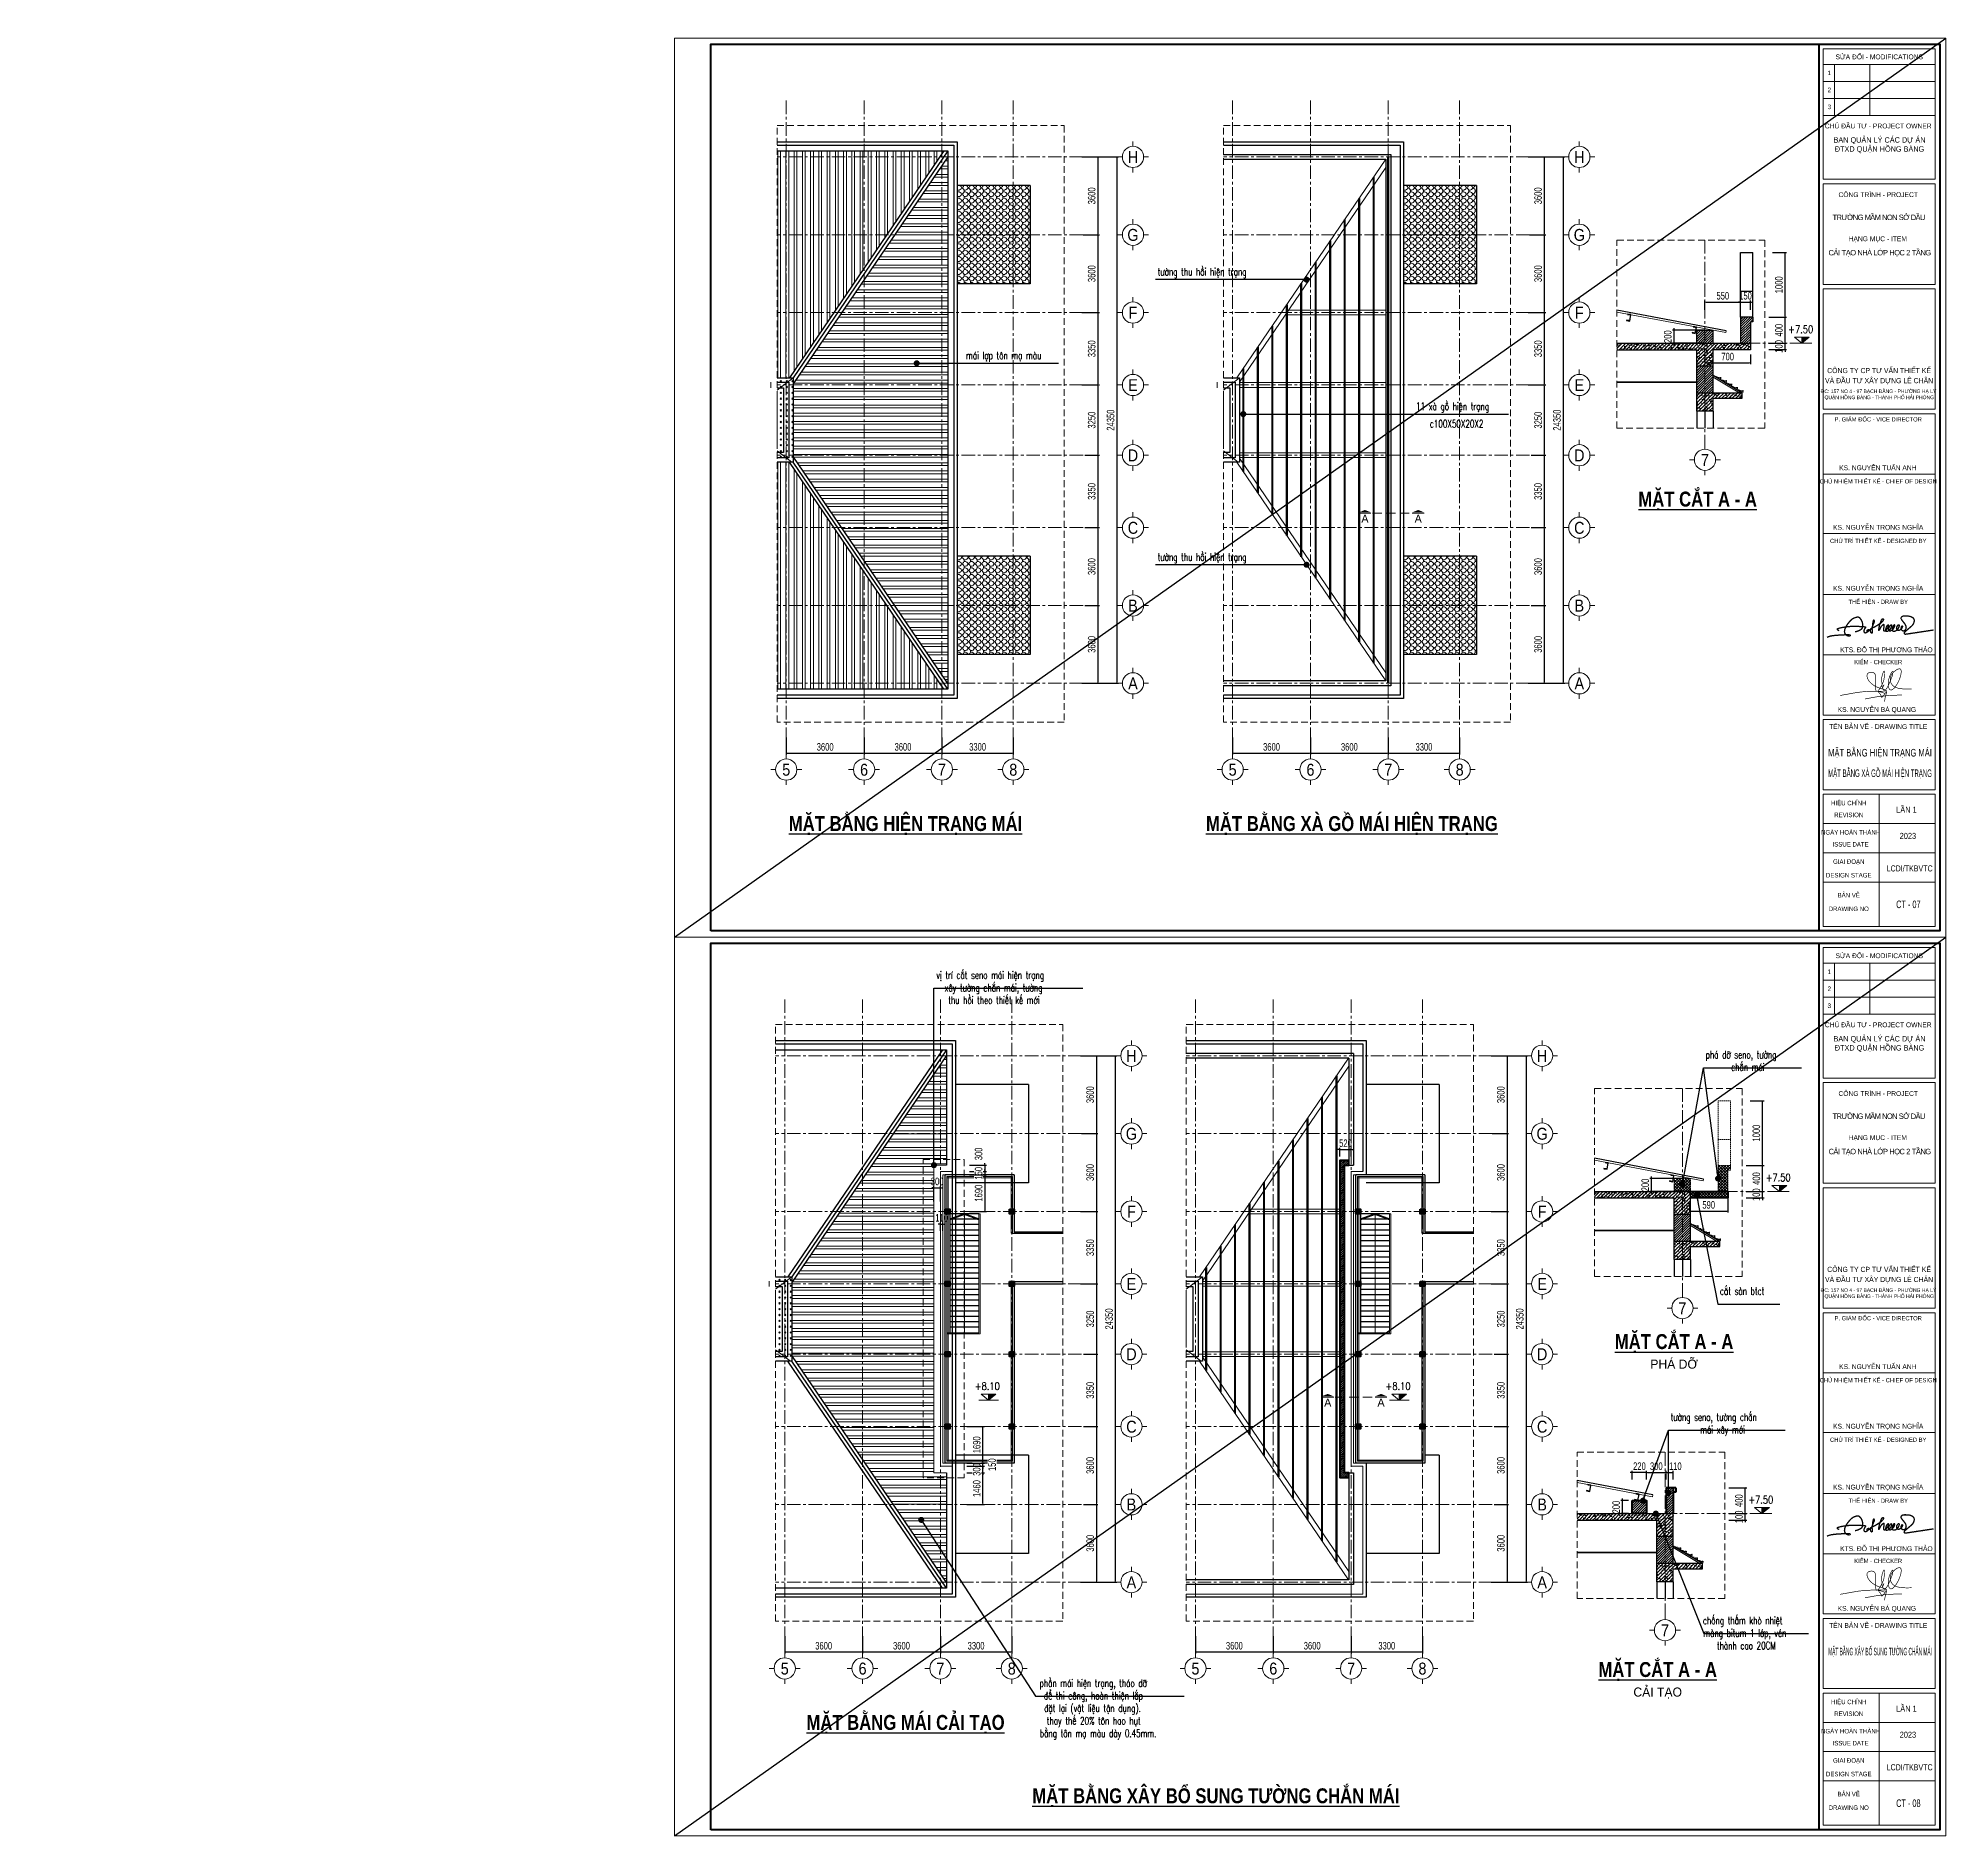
# Model space of a CAD drawing. Header units: millimetres. Extents: x -519517 to -431282, y -372679 to 113618.
# Drawn here: x -519517 to -431282, y -249439 to -166279 of the extents above; entities that cross this region are included whole.
import ezdxf
from ezdxf.enums import TextEntityAlignment as Align

# ---------------------------------------------------------------- set-up
doc = ezdxf.new("R2010")
doc.units = ezdxf.units.MM
doc.header["$LTSCALE"] = 5
for name, pattern in [('CENTER2', [28.575, 19.05, -3.175, 3.175, -3.175]), ('CENTERX2', [4, 2.5, -0.5, 0.5, -0.5]), ('DASHDOT', [1, 0.5, -0.25, 0, -0.25]), ('DASHDOTX2', [2, 1, -0.5, 0, -0.5]), ('HIDDEN', [0.375, 0.25, -0.125])]:
    doc.linetypes.add(name, pattern=pattern)
doc.layers.get('0').update_dxf_attribs({"linetype": 'CENTER2'})
for name, color, linetype, lineweight in [('08. Net Text', 3, 'Continuous', 13), ('2', 2, 'Continuous', 20), ('BICO-30-KY HIEU', 30, 'Continuous', 15), ('BICO-9-NÉT CỬA', 9, 'Continuous', 25), ('cat1', 30, 'Continuous', 50), ('HATCH', 250, 'Continuous', 9), ('hatch1', 136, 'Continuous', 9), ('Khungten_LCDI', 7, 'Continuous', 25), ('LC Dim', 8, 'Continuous', 18), ('LC Hatch', 252, 'Continuous', 9), ('LC ISO', 153, 'Continuous', 13), ('LC Khac', 4, 'Continuous', 9), ('LC MANH DUT', 35, 'HIDDEN', 5), ('LC Net dam 1', 30, 'Continuous', 30), ('LC Net dam2', 6, 'Continuous', 40), ('LC Net khuat', 4, 'HIDDEN', 13), ('LC Net manh', 9, 'Continuous', 5), ('LC Net thay', 7, 'Continuous', 25), ('LC Net truc', 79, 'DASHDOT', 13), ('LC Text1', 3, 'Continuous', 20), ('LC Text2', 7, 'Continuous', 25), ('manh1', 67, 'Continuous', 13), ('ĐT-8-THAY2', 8, 'Continuous', 20)]:
    doc.layers.add(name, color=color, linetype=linetype, lineweight=lineweight)
doc.layers.add('KCS_Plotter', color=11, linetype='Continuous', plot=False)
doc.layers.add('TIM', color=4, linetype='DASHDOTX2')
doc.styles.add('HOATBIF', font='hoatbif.shx', dxfattribs={"width": 0.75})
doc.styles.add('Khungten', font='VHAVAN.TTF', dxfattribs={"width": 0.9, "height": 5000})
doc.styles.add('LC 1', font='VHAVANB.TTF')
doc.styles.add('LC 3', font='vnsimli.shx', dxfattribs={"width": 0.75})
doc.styles.add('LC3', font='VHARIALB.TTF', dxfattribs={"width": 0.8})
doc.styles.add('T1', font='Vnsimli.shx', dxfattribs={"width": 0.8})
doc.styles.add('Text Khung Ten', font='VHAVAN.TTF')
doc.styles.add('Title', font='VHBLACK.TTF')
doc.styles.add('VnAvantH', font='VHAVANB.TTF', dxfattribs={"width": 0.6})
doc.dimstyles.new('Copy of 1-110', dxfattribs={"dimscale": 110, "dimtxt": 2.5, "dimasz": 0.35, "dimexe": 0.5, "dimexo": 0, "dimgap": 0.8, "dimtad": 1, "dimdec": 0, "dimzin": 0, "dimdsep": 46, "dimtxsty": 'HOATBIF', "dimblk1": 'DOT', "dimblk2": 'DOT', "dimsah": 1, "dimcen": -1, "dimdle": 1, "dimclrd": 256, "dimclre": 256, "dimclrt": 4, "dimadec": 3, "dimazin": 2, "dimtfac": 0.333333, "dimtdec": 0, "dimtix": 1, "dimtmove": 2, "dimatfit": 3, "dimldrblk": 'DOT', "dimfxl": 1, "dimtvp": 0.833333, "dimtolj": 1, "dimtzin": 0, "dimarcsym": 0})
pattern_1 = [(45, (-175468.91, -185906.36), (-56.1266, 56.1266), [])]
pattern_2 = [(0, (-97666.1, -171976.7), (0, 389.71143), [9.375, -215.625]), (0, (-97666.1, -171960.47), (0, 389.71143), [9.375, -215.625]), (120, (-97666.1, -171976.7), (-337.5, -194.8557), [9.375, -215.625]), (120, (-97652, -171968.6), (-337.5, -194.8557), [9.375, -215.625]), (0, (-97553.6, -171781.85), (0, 389.71143), [9.375, -215.625]), (0, (-97553.6, -171765.6), (0, 389.71143), [9.375, -215.625]), (120, (-97553.6, -171781.85), (-337.5, -194.8557), [9.375, -215.625]), (120, (-97539.5, -171773.73), (-337.5, -194.8557), [9.375, -215.625]), (60, (-97656.7, -171976.7), (-337.5, 194.8557), [9.375, -215.625]), (60, (-97670.77, -171968.6), (-337.5, 194.8557), [9.375, -215.625]), (60, (-97544.2, -172171.56), (-337.5, 194.8557), [9.375, -215.625]), (60, (-97558.27, -172163.45), (-337.5, 194.8557), [9.375, -215.625]), (45, (-97666.08, -171976.71), (-79.549513, 79.549513), []), (50, (-97666.1, -171976.7), (537.94514, -47.0641), [56.25, -618.75]), (355, (-97666.1, -171976.7), (-104.0635, 564.1441), [45, -495]), (100.4514, (-97621.25, -171980.63), (433.882, 517.07966), [47.80514, -525.8566]), (46.1842, (-97666.1, -171826.7), (800.4308, -124.1393), [84.375, -928.125]), (96.6356, (-97599.4, -171837.05), (700.997, 730.5884), [71.7077, -788.7848]), (351.1842, (-97666.1, -171826.7), (700.9965, 730.589), [67.5, -742.5]), (21, (-97591.1, -171864.2), (447.6803, -301.96417), [56.25, -618.75]), (326, (-97591.1, -171864.2), (182.4865, 543.8625), [45, -495]), (71.4514, (-97553.8, -171889.37), (630.167, 241.8979), [47.80514, -525.8566]), (37.5, (-97666.08, -171976.7), (9.11989, 249.67039), [0, -489, 0, -502.5, 0, -496.875]), (7.5, (-97666.08, -171976.7), (197.30215, 295.80878), [0, -286.5, 0, -477.75, 0, -189.375]), (327.5, (-97833.33, -171976.7), (400.36683, -16.91615), [0, -187.5, 0, -585, 0, -776.25]), (317.5, (-97908.33, -171976.7), (437.38963, 75.07874), [0, -243.75, 0, -388.5, 0, -551.25])]
pattern_3 = [(45, (-155516.31, -173343.67), (-67.35192, 67.35192), []), (135, (-155516.31, -173343.67), (-67.35192, -67.35192), [])]
pattern_4 = [(116.56505, (-409492.61, 507982.15), (-299.99982, 6e-06), [63.167, -607.6535]), (116.56505, (-409492.61, 507682.15), (-299.99982, 6e-06), [63.167, -607.6535]), (153.43495, (-409554.84, 508072.63), (-299.999824, -6e-06), [60.3815, -610.439]), (153.43495, (-409554.84, 507772.63), (-299.999824, -6e-06), [60.3815, -610.439]), (135, (-409520.86, 507738.65), (-299.99995, 1e-13), [48.057, -376.207]), (225, (-409520.86, 507563.1), (-299.99995, 1e-13), [48.057, -376.207]), (90, (-409492.6, 507619.6), (-300, 9e-14), [62.5425, -237.4575]), (206.56505, (-409554.84, 507829.13), (-299.999824, 6e-06), [60.3815, -610.439]), (206.56505, (-409554.84, 507529.13), (-299.999824, 6e-06), [60.3815, -610.439]), (243.43495, (-409492.61, 507919.6), (-299.99982, -6e-06), [63.167, -607.6535]), (243.43495, (-409492.61, 507619.6), (-299.99982, -6e-06), [63.167, -607.6535]), (360, (-409792.6, 507688.38), (1e-13, 300), [68.771, -231.229]), (225, (-409633.36, 507750.6), (-299.99995, 1e-13), [48.057, -376.207]), (243.43495, (-409608.85, 508099.63), (-299.99982, -6e-06), [54.81, -616.01]), (243.43495, (-409608.85, 507799.63), (-299.99982, -6e-06), [54.81, -616.01]), (206.56505, (-409667.34, 508016.63), (-299.999824, 6e-06), [63.167, -607.6535]), (206.56505, (-409667.34, 507716.63), (-299.999824, 6e-06), [63.167, -607.6535]), (153.43495, (-409667.34, 507885.13), (-299.999824, -6e-06), [63.167, -607.6535]), (153.43495, (-409667.34, 507585.13), (-299.999824, -6e-06), [63.167, -607.6535]), (135, (-409633.36, 507551.15), (-299.99995, 1e-13), [48.057, -376.207]), (360, (-409792.6, 507613.38), (1e-13, 300), [68.771, -231.229]), (116.56505, (-409608.85, 507802.12), (-299.99982, 6e-06), [54.81, -616.01]), (116.56505, (-409608.85, 507502.12), (-299.99982, 6e-06), [54.81, -616.01])]
pattern_5 = [(116.56505, (-388846.73, 507982.15), (-299.99982, 6e-06), [63.167, -607.6535]), (116.56505, (-388846.73, 507682.15), (-299.99982, 6e-06), [63.167, -607.6535]), (153.43495, (-388908.96, 508072.63), (-299.999824, -6e-06), [60.3815, -610.439]), (153.43495, (-388908.96, 507772.63), (-299.999824, -6e-06), [60.3815, -610.439]), (135, (-388874.98, 507738.65), (-299.99995, 1e-13), [48.057, -376.207]), (225, (-388874.98, 507563.1), (-299.99995, 1e-13), [48.057, -376.207]), (90, (-388846.73, 507619.6), (-300, 9e-14), [62.5425, -237.4575]), (206.56505, (-388908.96, 507829.13), (-299.999824, 6e-06), [60.3815, -610.439]), (206.56505, (-388908.96, 507529.13), (-299.999824, 6e-06), [60.3815, -610.439]), (243.43495, (-388846.73, 507919.6), (-299.99982, -6e-06), [63.167, -607.6535]), (243.43495, (-388846.73, 507619.6), (-299.99982, -6e-06), [63.167, -607.6535]), (360, (-389146.73, 507688.38), (1e-13, 300), [68.771, -231.229]), (225, (-388987.48, 507750.6), (-299.99995, 1e-13), [48.057, -376.207]), (243.43495, (-388962.97, 508099.63), (-299.99982, -6e-06), [54.81, -616.01]), (243.43495, (-388962.97, 507799.63), (-299.99982, -6e-06), [54.81, -616.01]), (206.56505, (-389021.46, 508016.63), (-299.999824, 6e-06), [63.167, -607.6535]), (206.56505, (-389021.46, 507716.63), (-299.999824, 6e-06), [63.167, -607.6535]), (153.43495, (-389021.46, 507885.13), (-299.999824, -6e-06), [63.167, -607.6535]), (153.43495, (-389021.46, 507585.13), (-299.999824, -6e-06), [63.167, -607.6535]), (135, (-388987.48, 507551.15), (-299.99995, 1e-13), [48.057, -376.207]), (360, (-389146.73, 507613.38), (1e-13, 300), [68.771, -231.229]), (116.56505, (-388962.97, 507802.12), (-299.99982, 6e-06), [54.81, -616.01]), (116.56505, (-388962.97, 507502.12), (-299.99982, 6e-06), [54.81, -616.01])]
pattern_6 = [(0, (-96623, -132735.3), (0, 389.71143), [9.375, -215.625]), (0, (-96623, -132719.07), (0, 389.71143), [9.375, -215.625]), (120, (-96623, -132735.3), (-337.5, -194.8557), [9.375, -215.625]), (120, (-96608.95, -132727.2), (-337.5, -194.8557), [9.375, -215.625]), (0, (-96510.5, -132540.45), (0, 389.71143), [9.375, -215.625]), (0, (-96510.5, -132524.2), (0, 389.71143), [9.375, -215.625]), (120, (-96510.5, -132540.45), (-337.5, -194.8557), [9.375, -215.625]), (120, (-96496.45, -132532.33), (-337.5, -194.8557), [9.375, -215.625]), (60, (-96613.64, -132735.3), (-337.5, 194.8557), [9.375, -215.625]), (60, (-96627.7, -132727.2), (-337.5, 194.8557), [9.375, -215.625]), (60, (-96501.14, -132930.16), (-337.5, 194.8557), [9.375, -215.625]), (60, (-96515.2, -132922.04), (-337.5, 194.8557), [9.375, -215.625]), (45, (-96623.01, -132735.31), (-79.549513, 79.549513), []), (50, (-96623, -132735.3), (537.94514, -47.0641), [56.25, -618.75]), (355, (-96623, -132735.3), (-104.0635, 564.1441), [45, -495]), (100.4514, (-96578.2, -132739.23), (433.882, 517.07966), [47.80514, -525.8566]), (46.1842, (-96623, -132585.3), (800.4308, -124.1393), [84.375, -928.125]), (96.6356, (-96556.3, -132595.65), (700.997, 730.5884), [71.7077, -788.7848]), (351.1842, (-96623, -132585.3), (700.9965, 730.589), [67.5, -742.5]), (21, (-96548, -132622.8), (447.6803, -301.96417), [56.25, -618.75]), (326, (-96548, -132622.8), (182.4865, 543.8625), [45, -495]), (71.4514, (-96510.7, -132647.97), (630.167, 241.8979), [47.80514, -525.8566]), (37.5, (-96623.01, -132735.3), (9.11989, 249.67039), [0, -489, 0, -502.5, 0, -496.875]), (7.5, (-96623, -132735.3), (197.30215, 295.80878), [0, -286.5, 0, -477.75, 0, -189.375]), (327.5, (-96790.26, -132735.3), (400.36683, -16.91615), [0, -187.5, 0, -585, 0, -776.25]), (317.5, (-96865.26, -132735.3), (437.38963, 75.07874), [0, -243.75, 0, -388.5, 0, -551.25])]

msp = doc.modelspace()

# ---------------------------------------------------------------- texts
at = {"layer": 'LC Text1', "ltscale": 0.2, "style": 'LC 1', "width": 0.9}
for s, p in [('h', (-468880, -172223)), ('h', (-448234.2, -172223)), ('g', (-468880, -175823)), ('g', (-448234.2, -175823)), ('f', (-468880, -179423)), ('f', (-448234.2, -179423)), ('e', (-468880, -182773)), ('e', (-448234.2, -182773)), ('d', (-468880, -186023)), ('d', (-448234.2, -186023)), ('7', (-442422.5, -186233)), ('c', (-468880, -189373)), ('c', (-448234.2, -189373)), ('b', (-468880, -192973)), ('b', (-448234.2, -192973)), ('a', (-468880, -196573)), ('a', (-448234.2, -196573)), ('5', (-484915.6, -200563.3)), ('6', (-481315.6, -200563.3)), ('7', (-477715.6, -200563.3)), ('8', (-474415.6, -200563.3)), ('5', (-464269.7, -200563.3)), ('6', (-460669.7, -200563.3)), ('7', (-457069.7, -200563.3)), ('8', (-453769.7, -200563.3)), ('h', (-468950.4, -213803)), ('h', (-449954.4, -213803)), ('g', (-468950.4, -217403)), ('g', (-449954.4, -217403)), ('f', (-468950.4, -221003)), ('f', (-449954.4, -221003)), ('e', (-468950.4, -224353)), ('e', (-449954.4, -224353)), ('7', (-443465.6, -225474.4)), ('d', (-468950.4, -227603)), ('d', (-449954.4, -227603)), ('c', (-468950.4, -230953)), ('c', (-449954.4, -230953)), ('b', (-468950.4, -234553)), ('b', (-449954.4, -234553)), ('a', (-468950.4, -238153)), ('a', (-449954.4, -238153)), ('7', (-444269.4, -240375.7)), ('5', (-484985.9, -242143.3)), ('6', (-481385.9, -242143.3)), ('7', (-477785.9, -242143.3)), ('8', (-474485.9, -242143.3)), ('5', (-465990, -242143.3)), ('6', (-462390, -242143.3)), ('7', (-458790, -242143.3)), ('8', (-455490, -242143.3))]:
    msp.add_text(s, height=553, dxfattribs=at).set_placement(p, align=Align.BOTTOM_CENTER)
at = {"layer": 'LC Text1', "color": 3, "style": 'LC 3', "width": 0.7}
for s, p in [('t\xadêng thu håi hiÖn tr¹ng', (-467735.1, -177262.7)), ('m¸i lîp t«n m¹ mµu', (-476597.8, -181131.9)), ('11 xµ gå hiÖn tr¹ng', (-455783, -183481.1)), ('c100X50X20X2', (-455151, -184289.3)), ('t\xadêng thu håi hiÖn tr¹ng', (-467735.1, -190451.7))]:
    msp.add_text(s, height=347.625, dxfattribs=at).set_placement(p)
at = {"layer": 'LC Text1', "color": 3, "char_height": 347.625, "attachment_point": 1, "style": 'LC 3'}
for s, insert, width in [('\\pi16.10664;{\\W0.7;vÞ trÝ c¾t seno m¸i hiÖn tr¹ng\\P\\pi398.49443;x©y t\xadêng ch¾n m¸i, t\xadêng \\P\\pi566.51331;thu håi theo thiÕt kÕ míi}', (-477988.6, -209449.7), 6474.868), ('\\pi1.73813;{\\W0.7;ph¸ dì seno, t\xadêng \\P\\pi1180.76716;ch¾n m¸i}', (-442391.5, -213124.9), 4122.836), ('\\pi1.73813;{\\W0.7;c¾t sµn btct}', (-441732.9, -224064.4), 2749.716), ('\\pi1.73813;{\\W0.7;t\xadêng seno, t\xadêng ch¾n \\P\\pi1369.06418;m¸i x©y míi}', (-444009.8, -229895.2), 5055.63), ('\\pi1.73813;{\\W0.7;chèng thÊm khß nhiÖt \\P\\pi24.91314;mµng bitum 1 líp, vÐn \\P\\pi650.63863;thµnh cao 20CM}', (-442520.4, -239304.6), 4650.067), ('\\pi97.2192;{\\W0.7;phÇn m¸i hiÖn tr¹ng, th¸o dì \\P\\pi297.10373;®Ó thi c«ng, hoµn thiÖn l¾p \\P\\pi305.79436;®Æt l¹i (vËt liÖu tËn dông). \\P\\pi433.25696;thay thÕ 20% t«n hao hôt \\P\\pi108.80671;b»ng t«n m¹ mµu dµy 0.45mm.}', (-473295.1, -242202.7), 6474.868)]:
    msp.add_mtext(s, dxfattribs=dict(at, insert=insert, width=width))

# ---------------------------------------------------------------- blocks, each defined once
blk = doc.blocks.new('NGUYEN BA QUANG')
at = {"layer": 'LC ISO', "const_width": 54}
for points in [[(906, 1114, 0.0068212), (929, 1272, 0.0117745), (937, 1340, 0.0262664), (938, 1394, 0.0521035), (935, 1423, 0.0767832), (930, 1436, 0.1639711), (923, 1442, 0.1700422), (914, 1442, 0.0804787), (902, 1436, 0.05585), (881, 1417, 0.0310563), (847, 1375, 0.0252032), (791, 1286, 0.116129), (556, 476, 0.0619741), (575, 166, 0.0453647), (610, 47, 0.0706763), (660, -41, 0.0914148), (710, -86, 0.1469051), (783, -104, 0.0684475), (833, -95, 0.0496358), (885, -72, 0.0539859), (978, -6, 0.0292093), (1056, 69, 0.0213044), (1134, 162, 0.0254909), (1250, 329, 0.0688733), (1561, 1027, 0.0177299), (1596, 1171, 0.0376973), (1624, 1368, 0.0290371), (1623, 1453, 0.0428799), (1613, 1525, 0.0667264), (1590, 1583, 0.1004946), (1556, 1623, 0.1118715), (1508, 1644, 0.0546311), (1469, 1647, 0.0411791), (1426, 1643, 0.04561), (1355, 1623, 0.0496701), (1225, 1558, 0.1094288), (829, 1164, 0.0504697), (753, 1012, 0.3681263), (1079, 156, 0.0406548), (1223, 90, 0.031441), (1383, 42, 0.0235031), (1557, 9, 0.0170839), (1742, -10, 0.0119355), (1936, -19, 0.0091334), (2206, -21, 0.0029154), (2480, -16)], [(-3416, -557, -0.0010233), (-2231, -345, -0.0083849), (-1869, -289, -0.0261139), (-905, -212, -0.0071659), (-491, -205, 0.0017735), (-49, -203, 0.0097361), (200, -197, 0.025773), (331, -186, 0.0544649), (383, -173, 0.09183), (397, -166, 0.3862622), (399, -152, 0.1297931), (379, -135, 0.0368009), (321, -108, 0.0161279), (184, -59, -0.0067357), (-183, 62, -0.0239236), (-416, 154, -0.0467855), (-684, 310, -0.0415094), (-918, 503, -0.092678), (-1136, 813, -0.0777785), (-1199, 1035, -0.0701065), (-1196, 1141, -0.2015724), (-1106, 1286, -0.0918868), (-982, 1343, -0.1188506), (-732, 1351, -0.227561), (-543, 1208, -0.0557164), (-508, 1121, -0.0357413), (-487, 1019, -0.0227565), (-478, 904, -0.0186777), (-477, 714, 0.0053615), (-493, 294, 0.0225006), (-487, 25, 0.0249561), (-474, -85, 0.051878), (-451, -169, 0.0840037), (-427, -209, 0.302699), (-372, -224, 0.0910284), (-331, -204, 0.0457694), (-285, -164, 0.0314074), (-218, -87, 0.0264732), (-114, 66, 0.0388783), (124, 530, 0.0633875), (207, 831, 0.0303767), (243, 1236, 0.019395), (241, 1350, 0.050857), (231, 1429, 0.0892589), (221, 1451, 0.4461927), (202, 1454, 0.0896702), (185, 1438, 0.0483152), (156, 1388, 0.0245678), (114, 1288, 0.037087), (24, 971, 0.0681105), (7, 722, 0.0074038), (19, 571, -0.0098205), (27, 442, 0.0137748), (38, 214, 0.0239914), (46, 154, 0.0686415), (58, 113, 0.1684949), (71, 99, 0.190472), (82, 99, 0.1357526), (102, 116, 0.0425465), (133, 165, 0.0372468), (185, 280, 0.0834618), (192, 310, 0.7523962), (189, 311, 0.0771033), (170, 286, 0.0677775), (106, 135, 0.0796422), (97, 52, 0.0761501), (107, 12, 0.0908181), (168, -77, 0.1629919), (233, -111, 0.1345346), (287, -101, 0.0461347), (315, -85, 0.0588999), (372, -33, 0.0334464), (431, 44, 0.0204929), (492, 142, 0.0189308), (584, 325, 0.0123147), (712, 617, 0.006262), (906, 1114)], [(-1368, -847, -0.0040515), (-800, -737, -0.0263843), (342, -582, -0.0063389), (726, -556, -0.0042152), (1111, -537, -0.0026292), (1689, -517)], [(274, -380, 0.0025836), (99, -322, 0.0048292), (-9, -289, 0.0095493), (-104, -262, 0.0201896), (-180, -245, 0.0203908), (-210, -242, 0.0377921), (-233, -241, 0.0838906), (-249, -244, 0.1298664), (-256, -250, 0.1706473), (-258, -257, 0.0741418), (-257, -264, 0.0433302), (-253, -271, 0.0389821), (-240, -290, 0.0183814), (-209, -327, -0.0061446), (-155, -388, -0.0171614), (-112, -442, -0.0291793), (-72, -502, -0.0562767), (-39, -577, -0.0254161), (-31, -610, -0.0032474), (-24, -652, 0.0333155), (-18, -677, 0.0556315), (-12, -689, 0.0875211), (-5, -698, 0.1582798), (8, -703, 0.0777698), (18, -702, 0.0514953), (30, -698, 0.0483803), (50, -685, 0.02792), (72, -667, 0.0212153), (104, -635, 0.0127575), (138, -596, 0.0113536), (192, -528, 0.0059453), (265, -430, -0.0079036), (360, -301, -0.0114833), (384, -270, -0.0278225), (404, -249, -0.066961), (415, -240, -0.1235452), (420, -238, -0.2485841), (424, -240, -0.1208396), (426, -246, -0.0645966), (426, -260, -0.0270083), (421, -289, -0.0113062), (411, -326, -0.0070848), (384, -419, 0.0077733), (340, -569, 0.0316199), (266, -923, 0.0047948), (248, -1055)]]:
    blk.add_lwpolyline(points, format="xyb", dxfattribs=at)
blk = doc.blocks.new('CK THAO')
at = {"layer": 'LC ISO', "const_width": 60}
for points in [[(21873, -82516), (21924, -82491), (21950, -82481), (21969, -82474), (21981, -82470), (21991, -82467), (22001, -82464), (22014, -82461), (22025, -82458), (22037, -82455), (22057, -82451), (22068, -82449), (22080, -82446), (22097, -82444), (22129, -82439), (22159, -82435), (22189, -82431), (22205, -82429), (22225, -82427), (22244, -82425), (22262, -82424), (22280, -82422), (22304, -82420), (22336, -82418), (22363, -82416), (22376, -82415), (22394, -82414), (22448, -82411), (22470, -82409), (22494, -82408), (22518, -82406), (22535, -82405), (22561, -82404), (22595, -82402), (22630, -82401), (22651, -82400), (22666, -82399), (22681, -82399), (22688, -82398), (22696, -82398), (22704, -82398), (22709, -82398), (22715, -82397), (22721, -82397), (22729, -82397), (22736, -82397), (22743, -82397), (22749, -82397), (22755, -82397), (22768, -82397), (22776, -82396), (22788, -82396), (22796, -82396), (22808, -82396), (22817, -82396), (22822, -82396), (22831, -82396), (22831, -82396), (22843, -82397), (22860, -82399), (22875, -82401), (22885, -82403), (22888, -82404), (22889, -82405), (22889, -82405), (22892, -82406), (22893, -82407), (22895, -82408), (22897, -82409), (22899, -82410), (22900, -82411), (22902, -82412), (22902, -82412), (22903, -82413), (22903, -82413), (22905, -82415), (22906, -82417), (22907, -82418), (22908, -82420), (22910, -82422), (22910, -82422), (22910, -82424), (22911, -82426), (22912, -82426), (22912, -82427), (22912, -82428), (22912, -82428), (22912, -82428), (22912, -82428), (22912, -82429), (22912, -82430), (22912, -82431), (22912, -82432), (22912, -82433), (22912, -82434), (22912, -82434), (22911, -82435), (22911, -82435), (22911, -82436), (22910, -82437), (22910, -82438), (22910, -82438), (22909, -82439), (22908, -82439), (22908, -82440), (22907, -82440), (22907, -82441), (22906, -82441), (22906, -82441), (22905, -82442), (22904, -82442), (22904, -82443), (22903, -82443), (22903, -82443), (22902, -82444), (22900, -82444), (22899, -82445), (22898, -82445), (22896, -82446), (22892, -82447), (22887, -82449), (22882, -82450), (22873, -82451), (22868, -82452), (22860, -82453), (22855, -82453), (22848, -82453), (22835, -82453), (22823, -82451), (22809, -82448), (22799, -82445), (22785, -82439), (22776, -82434), (22768, -82430), (22755, -82423), (22743, -82415), (22731, -82406), (22721, -82397), (22703, -82379), (22695, -82369), (22680, -82346), (22670, -82324), (22663, -82303), (22659, -82280), (22659, -82280), (22657, -82245), (22658, -82222), (22662, -82195), (22670, -82159), (22679, -82133), (22693, -82098), (22717, -82048), (22728, -82027), (22764, -81967), (22796, -81921), (22796, -81921), (22828, -81879), (22852, -81849), (22866, -81831), (22866, -81831), (22886, -81808), (22886, -81808), (22906, -81785), (22906, -81785), (22924, -81765), (22924, -81765), (22943, -81746), (22954, -81735), (22968, -81723), (22980, -81713), (22992, -81703), (23007, -81692), (23019, -81684), (23033, -81675), (23047, -81667), (23068, -81656), (23085, -81648), (23105, -81640), (23127, -81632), (23144, -81626), (23161, -81621), (23174, -81617), (23188, -81613), (23204, -81609), (23222, -81604), (23232, -81602), (23239, -81602), (23239, -81602), (23240, -81601), (23242, -81601), (23243, -81601), (23245, -81601), (23246, -81601), (23247, -81601), (23249, -81601), (23250, -81600), (23250, -81600), (23251, -81600), (23251, -81600), (23255, -81600), (23258, -81600), (23263, -81600), (23264, -81601), (23264, -81601), (23268, -81601), (23277, -81602), (23286, -81604), (23310, -81616), (23317, -81621), (23326, -81629), (23336, -81638), (23344, -81647), (23351, -81653), (23358, -81662), (23375, -81681), (23383, -81692), (23393, -81706), (23401, -81717), (23417, -81744), (23426, -81760), (23440, -81790), (23448, -81811), (23456, -81838), (23456, -81838), (23467, -81893), (23472, -81943), (23472, -81958), (23472, -81982), (23471, -81997), (23469, -82024), (23468, -82035), (23465, -82053), (23465, -82053), (23459, -82078), (23459, -82078), (23451, -82101), (23424, -82139), (23401, -82158), (23372, -82176), (23348, -82189), (23348, -82189), (23295, -82214), (23256, -82231), (23196, -82252), (23154, -82259), (23134, -82259)], [(23724, -82236), (23724, -82236), (23715, -82244), (23708, -82251), (23693, -82264), (23693, -82264), (23683, -82272), (23670, -82282), (23657, -82291), (23639, -82301), (23625, -82306), (23614, -82309), (23602, -82311), (23591, -82311), (23552, -82299), (23540, -82271), (23537, -82256), (23536, -82244), (23536, -82228), (23537, -82214), (23538, -82205), (23540, -82192), (23543, -82178), (23549, -82162), (23556, -82147), (23564, -82134), (23570, -82123), (23578, -82113), (23587, -82099), (23594, -82089), (23599, -82081), (23605, -82071), (23606, -82061), (23581, -82046), (23556, -82043), (23531, -82040), (23512, -82039), (23468, -82035), (23436, -82033), (23416, -82031), (23377, -82029), (23357, -82028), (23327, -82026), (23300, -82024), (23271, -82023), (23239, -82022), (23205, -82020), (23169, -82019), (23145, -82019), (23117, -82019), (23102, -82019), (23073, -82019), (23043, -82019), (23009, -82020), (22984, -82021), (22949, -82023), (22904, -82026), (22885, -82028), (22841, -82032), (22799, -82037), (22739, -82045), (22685, -82052), (22637, -82058), (22612, -82062), (22580, -82067), (22561, -82070), (22534, -82075), (22502, -82082), (22465, -82090), (22437, -82098), (22403, -82108), (22388, -82113), (22377, -82117), (22365, -82121), (22344, -82130), (22335, -82135), (22330, -82150), (22343, -82173), (22370, -82190), (22420, -82212)], [(23715, -82171), (23708, -82174), (23697, -82178), (23690, -82182), (23675, -82193), (23667, -82205), (23665, -82209), (23663, -82215), (23662, -82217), (23662, -82217), (23662, -82219), (23664, -82223), (23679, -82225), (23691, -82223)], [(23691, -82223), (23694, -82223), (23710, -82220), (23748, -82211), (23772, -82203), (23793, -82193), (23820, -82177), (23831, -82169), (23831, -82169), (23846, -82155)], [(23720, -82240), (23729, -82232), (23732, -82229), (23737, -82224), (23741, -82219), (23744, -82216), (23746, -82212), (23751, -82204), (23753, -82198), (23755, -82189), (23755, -82184), (23755, -82180), (23755, -82176), (23754, -82171), (23753, -82168), (23751, -82165), (23748, -82162), (23742, -82161), (23737, -82163), (23733, -82164), (23727, -82166), (23720, -82169), (23715, -82171)], [(23890, -82320), (23884, -82319), (23877, -82318), (23872, -82316), (23866, -82313), (23859, -82309), (23855, -82306), (23849, -82301), (23843, -82295), (23843, -82295), (23834, -82279), (23829, -82268), (23824, -82249), (23821, -82236), (23818, -82224), (23815, -82209), (23813, -82191), (23813, -82181), (23816, -82163), (23828, -82139), (23842, -82126), (23883, -82102), (23918, -82088), (23936, -82081)], [(23847, -82156), (23863, -82135), (23876, -82115), (23885, -82099), (23894, -82078), (23903, -82054), (23912, -82028), (23924, -81993), (23932, -81969), (23947, -81931), (23960, -81903), (23972, -81880), (23981, -81861), (23991, -81834), (23997, -81804), (23994, -81775), (23992, -81768), (23991, -81766), (23990, -81762), (23989, -81758), (23987, -81755), (23986, -81753), (23985, -81751), (23984, -81748), (23982, -81745), (23980, -81742), (23978, -81740), (23976, -81739), (23974, -81739), (23968, -81740), (23959, -81746), (23958, -81748), (23957, -81751), (23956, -81753), (23955, -81757), (23955, -81760), (23954, -81764), (23952, -81774), (23949, -81785), (23946, -81796), (23946, -81796), (23943, -81809), (23943, -81809), (23938, -81826), (23938, -81826), (23937, -81832), (23935, -81838), (23933, -81847), (23933, -81847), (23931, -81858)], [(23931, -81858), (23931, -81858), (23927, -81881), (23925, -81896), (23922, -81922), (23921, -81938), (23917, -81976), (23898, -82129), (23899, -82155), (23902, -82185), (23907, -82219), (23907, -82219), (23910, -82248), (23911, -82271), (23911, -82289), (23910, -82293), (23910, -82297), (23909, -82300), (23908, -82302), (23908, -82302), (23907, -82305), (23906, -82307), (23906, -82307), (23905, -82310), (23903, -82313), (23899, -82317), (23898, -82318), (23896, -82318), (23896, -82318), (23895, -82319), (23891, -82319), (23890, -82320)], [(23936, -82081), (23964, -82069), (23984, -82059), (24000, -82051), (24021, -82040), (24041, -82028), (24067, -82013), (24085, -82002), (24116, -81982), (24137, -81969), (24159, -81956), (24185, -81940), (24207, -81927), (24251, -81900), (24282, -81876), (24308, -81852), (24333, -81826), (24355, -81803)], [(24344, -81697), (24337, -81703), (24328, -81714), (24313, -81740), (24306, -81758), (24299, -81776), (24290, -81802), (24282, -81822), (24282, -81822), (24264, -81865), (24230, -81962), (24221, -81997), (24217, -82020), (24200, -82109), (24194, -82146), (24193, -82161), (24191, -82172), (24191, -82182), (24191, -82190), (24192, -82198), (24192, -82198), (24195, -82204), (24199, -82204), (24204, -82202), (24210, -82193), (24215, -82188), (24217, -82184), (24220, -82180), (24223, -82176), (24225, -82172), (24228, -82168), (24230, -82165), (24232, -82161), (24234, -82158), (24236, -82154), (24238, -82151)], [(24238, -82151), (24247, -82135), (24253, -82123), (24262, -82106), (24269, -82090), (24276, -82077), (24282, -82066), (24292, -82047), (24299, -82036), (24308, -82022), (24321, -82006), (24331, -81996), (24344, -81984), (24354, -81975), (24368, -81964), (24370, -81962), (24371, -81961), (24374, -81959), (24377, -81957), (24393, -81946), (24403, -81941), (24405, -81940), (24405, -81940), (24407, -81939), (24407, -81939), (24411, -81938), (24411, -81938), (24416, -81937), (24417, -81936), (24420, -81937), (24422, -81937), (24424, -81938), (24426, -81939), (24428, -81940), (24430, -81944), (24431, -81947), (24433, -81952), (24434, -81955), (24434, -81959), (24435, -81963)], [(24355, -81803), (24377, -81780), (24398, -81753), (24411, -81724), (24410, -81700), (24403, -81690), (24403, -81690), (24396, -81685), (24384, -81683), (24374, -81684), (24364, -81686), (24352, -81692), (24344, -81697), (24337, -81703)], [(24435, -81963), (24435, -81969), (24435, -81976), (24435, -81986), (24434, -81998), (24433, -82006), (24416, -82121), (24413, -82183), (24418, -82206)], [(24415, -82197), (24422, -82214), (24427, -82222), (24433, -82228), (24442, -82231), (24450, -82231), (24457, -82229), (24467, -82226), (24474, -82222), (24489, -82213), (24499, -82206), (24499, -82206), (24520, -82190), (24536, -82177), (24556, -82158), (24566, -82143), (24575, -82128), (24583, -82113), (24592, -82096), (24601, -82080), (24609, -82063), (24617, -82045), (24623, -82025), (24628, -82006), (24631, -81981), (24629, -81961), (24627, -81957), (24627, -81957), (24627, -81957), (24623, -81954), (24620, -81953), (24616, -81954), (24611, -81957), (24606, -81960), (24600, -81964), (24595, -81969), (24589, -81974), (24582, -81981), (24577, -81987), (24566, -81999), (24558, -82009), (24548, -82025), (24539, -82044), (24531, -82064), (24524, -82087), (24518, -82107), (24513, -82128), (24509, -82148), (24507, -82167), (24508, -82199), (24510, -82221), (24518, -82239), (24529, -82246), (24539, -82248), (24552, -82248), (24564, -82246), (24592, -82239), (24627, -82218), (24654, -82200), (24654, -82200), (24683, -82176), (24703, -82156), (24722, -82131), (24733, -82114), (24746, -82090), (24758, -82063), (24767, -82036), (24773, -82009), (24777, -81983), (24773, -81963), (24764, -81956), (24746, -81960), (24729, -81968), (24712, -81980), (24687, -82007), (24676, -82027), (24663, -82053), (24653, -82076), (24646, -82098), (24642, -82129), (24642, -82153), (24644, -82168), (24646, -82182), (24652, -82201), (24663, -82222), (24678, -82229), (24697, -82231), (24715, -82229), (24736, -82222), (24753, -82213)], [(24753, -82213), (24766, -82205), (24778, -82196), (24788, -82188), (24799, -82180), (24808, -82172), (24825, -82156), (24841, -82138), (24854, -82122), (24863, -82108), (24872, -82093), (24879, -82077), (24886, -82061), (24893, -82043), (24899, -82029), (24909, -82001), (24909, -81980), (24908, -81971), (24906, -81962), (24903, -81956), (24899, -81951), (24896, -81950), (24892, -81950), (24890, -81951), (24886, -81953), (24883, -81956), (24878, -81960), (24873, -81965), (24869, -81970), (24866, -81974), (24850, -82004)], [(24863, -81978), (24863, -81978), (24845, -82005), (24837, -82020), (24828, -82043), (24820, -82067), (24813, -82093), (24809, -82111), (24805, -82140), (24804, -82175), (24812, -82210), (24820, -82221), (24831, -82230), (24842, -82237), (24856, -82241), (24867, -82242)], [(24867, -82242), (24888, -82241), (24906, -82238), (24925, -82233), (24937, -82229), (24964, -82217), (24995, -82197), (25013, -82183), (25042, -82152), (25068, -82112), (25084, -82083), (25096, -82056), (25104, -82034), (25110, -82015), (25115, -81988), (25114, -81970), (25110, -81961), (25107, -81959), (25100, -81956), (25095, -81955), (25089, -81954), (25081, -81955), (25073, -81957), (25065, -81960), (25059, -81964), (25054, -81969), (25049, -81973), (25045, -81979)], [(25047, -81976), (25037, -81989), (25027, -82002), (25016, -82020), (25005, -82040), (24999, -82053), (24993, -82076), (24991, -82102), (24993, -82120), (24998, -82138)], [(24998, -82138), (24998, -82138), (25004, -82151), (25012, -82162), (25019, -82172), (25030, -82182), (25038, -82189), (25050, -82196), (25064, -82200), (25082, -82201), (25098, -82200), (25125, -82191), (25173, -82163), (25218, -82121), (25240, -82089), (25249, -82071), (25259, -82048), (25264, -82034), (25265, -82023), (25264, -82015), (25261, -82010), (25258, -82007), (25255, -82005), (25252, -82002), (25249, -82001), (25247, -82001), (25241, -82001), (25238, -82003), (25233, -82007), (25229, -82010), (25226, -82014), (25222, -82021)], [(25205, -81700), (25201, -81692), (25196, -81679), (25194, -81670), (25193, -81661), (25193, -81652), (25195, -81642), (25199, -81632), (25203, -81623), (25206, -81617), (25212, -81609), (25217, -81603), (25224, -81596), (25234, -81587), (25242, -81581), (25251, -81576)], [(25195, -82090), (25195, -82102), (25195, -82116), (25199, -82138), (25204, -82154), (25211, -82168), (25218, -82179), (25233, -82195), (25250, -82210), (25268, -82219), (25287, -82224), (25305, -82224), (25329, -82219), (25349, -82210), (25372, -82194), (25389, -82176), (25404, -82152), (25412, -82133), (25420, -82102), (25426, -82056), (25406, -81983), (25373, -81921), (25319, -81850), (25273, -81792), (25233, -81740), (25205, -81700)], [(25224, -82017), (25215, -82031), (25209, -82043), (25203, -82057), (25198, -82075), (25195, -82090)], [(25242, -81581), (25260, -81571), (25284, -81562), (25309, -81557), (25341, -81554), (25378, -81554), (25412, -81554), (25450, -81555)], [(25450, -81555), (25511, -81558), (25568, -81566), (25603, -81574), (25642, -81588), (25683, -81607), (25715, -81625), (25744, -81650), (25767, -81680), (25784, -81722), (25788, -81756), (25784, -81800), (25774, -81841), (25759, -81881), (25742, -81916), (25722, -81947), (25685, -81991), (25660, -82015), (25603, -82063), (25360, -82272), (25345, -82295), (25336, -82329), (25342, -82346)], [(25338, -82336), (25347, -82353), (25354, -82360), (25365, -82367), (25378, -82371), (25400, -82371), (25430, -82368), (25583, -82346), (26653, -82184)]]:
    blk.add_lwpolyline(points, dxfattribs=at)
blk = doc.blocks.new('lcdi fix')
at = {"layer": 'Defpoints', "lineweight": 0}
blk.add_lwpolyline([(-1200, -14850), (-1200, 14850), (40800, 14850), (40800, -14850)], close=True, dxfattribs=at)
at = {"layer": 'Khungten_LCDI', "color": 5, "lineweight": 60}
blk.add_line((36600, 14650), (36600, -14650), dxfattribs=at)
at = {"layer": 'Khungten_LCDI', "color": 5, "lineweight": 25}
blk.add_line((40600, -14650), (40600, 14650), dxfattribs=at)
at = {"layer": 'Khungten_LCDI', "color": 9, "lineweight": 15}
for p, q in [((36750, 13981), (40450, 13981)), ((37123, 13981), (37123, 12297)), ((38293, 13981), (38293, 12297)), ((36750, 13420), (40450, 13420)), ((36750, 12858), (40450, 12858)), ((36750, 12297), (40450, 12297)), ((38600, -10133), (38600, -14500)), ((40450, -11100), (36750, -11100)), ((40450, -12067), (36750, -12067)), ((40450, -13033), (36750, -13033))]:
    blk.add_line(p, q, dxfattribs=at)
at = {"layer": 'Khungten_LCDI', "color": 5, "lineweight": 60}
blk.add_lwpolyline([(0, -14650), (0, 14650), (40600, 14650), (40600, -14650)], close=True, dxfattribs=at)
at = {"layer": 'Khungten_LCDI', "color": 9, "lineweight": 15}
for points in [[(36750, 10190), (40450, 10190), (40450, 14500), (36750, 14500)], [(36750, 6712), (40450, 6712), (40450, 10040), (36750, 10040)], [(36750, 2587), (40450, 2587), (40450, 6562), (36750, 6562)], [(36750, 446), (40450, 446), (40450, 2437), (36750, 2437)], [(36750, -1522), (40450, -1522), (40450, 446), (36750, 446)], [(36750, -1522), (40450, -1522), (40450, -3535), (36750, -3535)], [(36750, -1522), (40450, -1522), (40450, -3535), (36750, -3535)], [(36750, -5526), (40450, -5526), (40450, -3535), (36750, -3535)], [(36750, -7517), (40450, -7517), (40450, -5526), (36750, -5526)], [(36750, -9983), (40450, -9983), (40450, -7667), (36750, -7667)], [(36750, -14500), (40450, -14500), (40450, -10133), (36750, -10133)]]:
    blk.add_lwpolyline(points, close=True, dxfattribs=at)
at = {"layer": 'LC Net dam 1'}
for name, p, xscale, yscale, zscale in [('CK THAO', (20771, 55798), 0.736210366573874, 0.736210366573874, 0.736210366573874), ('NGUYEN BA QUANG', (38676, -6647), 0.4, 0.4, 0.4)]:
    blk.add_blockref(name, p, dxfattribs=dict(at, xscale=xscale, yscale=yscale, zscale=zscale))
at = {"color": 7}
for s, style, p in [('söa ®æi - modifications', 'Khungten', (38600, 14151)), ('chñ ®Çu t\xad - project owner', 'Khungten', (38566, 11868)), ('c«ng tr×nh - PROJECT', 'Khungten', (38566, 9598)), ('h¹ng môc - item', 'Khungten', (38552, 8141)), ('ks. nguyÔn tuÊn anh', 'VnAvantH', (38553, 574)), ('ks. nguyÔn träng nghÜa', 'VnAvantH', (38565, -1394)), ('ks. nguyÔn träng nghÜa', 'VnAvantH', (38565, -3408)), ('ks. nguyÔn b¸ quang', 'VnAvantH', (38520, -7414)), ('tªn b¶n vÏ - drawing title', 'Khungten', (38566, -7977))]:
    blk.add_text(s, height=160, dxfattribs=dict(at, style=style)).set_placement(p, align=Align.CENTER)
for s, height, style, width, p in [('c«ng ty cp t\xad vÊn thiÕt kÕ', 170, 'Title', 0.8, (38594, 3782)), ('vµ ®Çu t\xad x©y dùng lª ch©n', 170, 'Title', 0.8, (38594, 3449)), ('P. gi¸m ®èc - VICE director', 140, 'Khungten', 0.9, (38566, 2184)), ('chñ nhiÖm thiÕt kÕ - chief of design', 140, 'Khungten', 0.9, (38566, 136)), ('chñ tr× thiÕt kÕ - designed by', 140, 'Khungten', 0.9, (38566, -1832)), ('thÓ hiÖn - draw by', 140, 'Khungten', 0.9, (38566, -3845)), ('kiÓm - checker', 140, 'Khungten', 0.9, (38566, -5836)), ('hiÖu chØnh', 150, 'Khungten', 0.8, (37592, -10499)), ('ngµy hoµn thµnh', 150, 'Khungten', 0.8, (37654, -11466)), ('revision', 150, 'Khungten', 0.8, (37592, -10891)), ('issue date', 150, 'Khungten', 0.8, (37654, -11862)), ('giai ®o¹n', 150, 'Khungten', 0.8, (37592, -12433)), (' lcdi/tkbvtc', 200, 'Title', 0.7, (39571, -12684)), ('design stage', 150, 'Khungten', 0.8, (37592, -12883)), ('drawing nO', 150, 'Khungten', 0.8, (37592, -13994)), ('b¶n vÏ', 150, 'Khungten', 0.8, (37592, -13544))]:
    blk.add_text(s, height=height, dxfattribs=dict(at, style=style, width=width)).set_placement(p, align=Align.CENTER)
at = {"color": 7, "style": 'VnAvantH'}
blk.add_text('kts. ®ç thÞ ph\xad¬ng th¶o ', height=160, dxfattribs=at).set_placement((37310, -5441))
at = {"color": 4, "char_height": 180, "attachment_point": 5, "style": 'Khungten'}
for s, insert, width in [('{\\f.VnArialH|b0|i0|c0|p34;\\W0.8;ban qu¶n lý c¸c dù ¸n \\P®txd quËn hång bµng}', (38609, 11313), 3619.87), ('{\\f.VnArialH|b0|i0|c0|p34;\\W0.85;\\T0.9;tr\xadêng mÇm non së dÇu}', (38582, 8927), 3712.56), ('{\\f.VnArialH|b0|i0|c0|p34;\\T0.9;c¶i t¹o nhµ líp häc 2 tÇng}', (38609, 7742), 3712.56)]:
    blk.add_mtext(s, dxfattribs=dict(at, insert=insert, width=width))
at = {"color": 7, "insert": (38600, 3241), "char_height": 120, "attachment_point": 2, "style": 'Khungten'}
blk.add_mtext_dynamic_manual_height_columns('®c: 157 no 4 - 97 b¹ch ®»ng - ph\xadêng h¹ lý   quËn hång bµng - thµnh phè h¶i phßng ', width=3421.65, gutter_width=25, heights=[0], dxfattribs=at)
at = {"color": 7, "style": 'Khungten', "width": 0.8}
for tag, p in [('REVISION', (39499, -10746)), ('NGAYHT', (39546, -11609))]:
    blk.add_attdef(tag, text='', height=200, dxfattribs=at).set_placement(p, align=Align.CENTER)
at = {"layer": '08. Net Text', "color": 7, "style": 'Text Khung Ten'}
blk.add_text('1', height=150, dxfattribs=at).set_placement((36892, 13627))
at = {"layer": '08. Net Text', "color": 7, "ltscale": 2, "style": 'Text Khung Ten'}
for s, p in [('3', (36892, 12504)), ('2', (36892, 13065))]:
    blk.add_text(s, height=150, dxfattribs=at).set_placement(p)
at = {"layer": 'LC Text1', "style": 'Title', "width": 3.882085}
for tag, p, p2 in [('TENBANVE1', (36913, -8886), (40339, -8886)), ('TENBANVE2', (36913, -9562), (40339, -9562))]:
    blk.add_attdef(tag, text='', height=250, dxfattribs=at).set_placement(p, p2, align=Align.FIT)
at = {"layer": 'LC Text1', "style": 'Title', "width": 0.7}
blk.add_attdef('SOBANVE', text='', height=250, dxfattribs=at).set_placement((39562, -13896), align=Align.CENTER)
blk = doc.blocks.new('TIEUDE1')
at = {"layer": 'LC Text2', "color": 7, "style": 'LC 1'}
blk.add_attdef('TIªU§Ò', text='', height=5, dxfattribs=at).set_placement((0, 0), align=Align.BOTTOM_CENTER)
blk.add_attdef('TL', text='', height=3, dxfattribs=at).set_placement((0, -2), align=Align.TOP_CENTER)
blk = doc.blocks.new('DOT')
at = {"color": 0, "linetype": 'ByBlock'}
blk.add_line((-0.5, 0), (-1, 0), dxfattribs=at)
at = {"color": 0, "linetype": 'ByBlock', "const_width": 0.5}
blk.add_lwpolyline([(-0.25, 0, 1), (0.25, 0, 1)], format="xyb", close=True, dxfattribs=at)
blk = doc.blocks.new('*D352')
at = {"layer": 'Defpoints', "color": 0, "transparency": 16777216}
for p in [(-452258, -213353), (-452258, -216953), (-451575, -216953)]:
    blk.add_point(p, dxfattribs=at)
at = {"layer": 'LC Dim', "lineweight": -2, "transparency": 16777216}
for p, q in [((-452258, -213353), (-451505, -213353)), ((-451575, -213402), (-451575, -216904)), ((-452258, -216953), (-451505, -216953))]:
    blk.add_line(p, q, dxfattribs=at)
at = {"layer": 'LC Dim', "lineweight": -2, "transparency": 16777216, "xscale": 49, "yscale": 49, "zscale": 49}
for p, rotation in [((-451575, -213353), 90), ((-451575, -216953), 270)]:
    blk.add_blockref('DOT', p, dxfattribs=dict(at, rotation=rotation))
at = {"layer": 'LC Dim', "color": 4, "transparency": 16777216, "insert": (-451862, -215153), "char_height": 350, "attachment_point": 5, "rotation": 90, "style": 'HOATBIF'}
blk.add_mtext('\\A1;3600', dxfattribs=at)
blk = doc.blocks.new('_Dot')
at = {"color": 0, "linetype": 'ByBlock', "lineweight": -2}
blk.add_line((-0.5, 0), (-1, 0), dxfattribs=at)
at = {"color": 0, "linetype": 'ByBlock', "const_width": 0.5}
blk.add_lwpolyline([(-0.25, 0, 1), (0.25, 0, 1)], format="xyb", close=True, dxfattribs=at)
blk = doc.blocks.new('*D353')
at = {"layer": 'Defpoints', "color": 0, "transparency": 16777216}
for p in [(-452258, -216953), (-452313, -220553), (-451575, -220553)]:
    blk.add_point(p, dxfattribs=at)
at = {"layer": 'LC Dim', "lineweight": -2, "transparency": 16777216}
for p, q in [((-452258, -216953), (-451505, -216953)), ((-451575, -217002), (-451575, -220504)), ((-452313, -220553), (-451505, -220553))]:
    blk.add_line(p, q, dxfattribs=at)
at = {"layer": 'LC Dim', "lineweight": -2, "transparency": 16777216, "xscale": 49, "yscale": 49, "zscale": 49}
for p, rotation in [((-451575, -216953), 90), ((-451575, -220553), 270)]:
    blk.add_blockref('DOT', p, dxfattribs=dict(at, rotation=rotation))
at = {"layer": 'LC Dim', "color": 4, "transparency": 16777216, "insert": (-451862, -218753), "char_height": 350, "attachment_point": 5, "rotation": 90, "style": 'HOATBIF'}
blk.add_mtext('\\A1;3600', dxfattribs=at)
blk = doc.blocks.new('*D354')
at = {"layer": 'Defpoints', "color": 0, "transparency": 16777216}
for p in [(-452313, -220553), (-452313, -223903), (-451575, -223903)]:
    blk.add_point(p, dxfattribs=at)
at = {"layer": 'LC Dim', "lineweight": -2, "transparency": 16777216}
for p, q in [((-452313, -220553), (-451505, -220553)), ((-451575, -220602), (-451575, -223854)), ((-452313, -223903), (-451505, -223903))]:
    blk.add_line(p, q, dxfattribs=at)
at = {"layer": 'LC Dim', "lineweight": -2, "transparency": 16777216, "xscale": 49, "yscale": 49, "zscale": 49}
for p, rotation in [((-451575, -220553), 90), ((-451575, -223903), 270)]:
    blk.add_blockref('DOT', p, dxfattribs=dict(at, rotation=rotation))
at = {"layer": 'LC Dim', "color": 4, "transparency": 16777216, "insert": (-451862, -222228), "char_height": 350, "attachment_point": 5, "rotation": 90, "style": 'HOATBIF'}
blk.add_mtext('\\A1;3350', dxfattribs=at)
blk = doc.blocks.new('*D355')
at = {"layer": 'Defpoints', "color": 0, "transparency": 16777216}
for p in [(-452313, -223903), (-452176, -227153), (-451575, -227153)]:
    blk.add_point(p, dxfattribs=at)
at = {"layer": 'LC Dim', "lineweight": -2, "transparency": 16777216}
for p, q in [((-452313, -223903), (-451505, -223903)), ((-451575, -223952), (-451575, -227104)), ((-452176, -227153), (-451505, -227153))]:
    blk.add_line(p, q, dxfattribs=at)
at = {"layer": 'LC Dim', "lineweight": -2, "transparency": 16777216, "xscale": 49, "yscale": 49, "zscale": 49}
for p, rotation in [((-451575, -223903), 90), ((-451575, -227153), 270)]:
    blk.add_blockref('DOT', p, dxfattribs=dict(at, rotation=rotation))
at = {"layer": 'LC Dim', "color": 4, "transparency": 16777216, "insert": (-451862, -225528), "char_height": 350, "attachment_point": 5, "rotation": 90, "style": 'HOATBIF'}
blk.add_mtext('\\A1;3250', dxfattribs=at)
blk = doc.blocks.new('*D356')
at = {"layer": 'Defpoints', "color": 0, "transparency": 16777216}
for p in [(-452176, -227153), (-452176, -230503), (-451575, -230503)]:
    blk.add_point(p, dxfattribs=at)
at = {"layer": 'LC Dim', "lineweight": -2, "transparency": 16777216}
for p, q in [((-452176, -227153), (-451505, -227153)), ((-451575, -227202), (-451575, -230454)), ((-452176, -230503), (-451505, -230503))]:
    blk.add_line(p, q, dxfattribs=at)
at = {"layer": 'LC Dim', "lineweight": -2, "transparency": 16777216, "xscale": 49, "yscale": 49, "zscale": 49}
for p, rotation in [((-451575, -227153), 90), ((-451575, -230503), 270)]:
    blk.add_blockref('DOT', p, dxfattribs=dict(at, rotation=rotation))
at = {"layer": 'LC Dim', "color": 4, "transparency": 16777216, "insert": (-451862, -228828), "char_height": 350, "attachment_point": 5, "rotation": 90, "style": 'HOATBIF'}
blk.add_mtext('\\A1;3350', dxfattribs=at)
blk = doc.blocks.new('*D357')
at = {"layer": 'Defpoints', "color": 0, "transparency": 16777216}
for p in [(-452176, -230503), (-452176, -234103), (-451575, -234103)]:
    blk.add_point(p, dxfattribs=at)
at = {"layer": 'LC Dim', "lineweight": -2, "transparency": 16777216}
for p, q in [((-452176, -230503), (-451505, -230503)), ((-451575, -230552), (-451575, -234054)), ((-452176, -234103), (-451505, -234103))]:
    blk.add_line(p, q, dxfattribs=at)
at = {"layer": 'LC Dim', "lineweight": -2, "transparency": 16777216, "xscale": 49, "yscale": 49, "zscale": 49}
for p, rotation in [((-451575, -230503), 90), ((-451575, -234103), 270)]:
    blk.add_blockref('DOT', p, dxfattribs=dict(at, rotation=rotation))
at = {"layer": 'LC Dim', "color": 4, "transparency": 16777216, "insert": (-451862, -232303), "char_height": 350, "attachment_point": 5, "rotation": 90, "style": 'HOATBIF'}
blk.add_mtext('\\A1;3600', dxfattribs=at)
blk = doc.blocks.new('*D358')
at = {"layer": 'Defpoints', "color": 0, "transparency": 16777216}
for p in [(-452176, -234103), (-452176, -237703), (-451575, -237703)]:
    blk.add_point(p, dxfattribs=at)
at = {"layer": 'LC Dim', "lineweight": -2, "transparency": 16777216}
for p, q in [((-452176, -234103), (-451505, -234103)), ((-451575, -234152), (-451575, -237654)), ((-452176, -237703), (-451505, -237703))]:
    blk.add_line(p, q, dxfattribs=at)
at = {"layer": 'LC Dim', "lineweight": -2, "transparency": 16777216, "xscale": 49, "yscale": 49, "zscale": 49}
for p, rotation in [((-451575, -234103), 90), ((-451575, -237703), 270)]:
    blk.add_blockref('DOT', p, dxfattribs=dict(at, rotation=rotation))
at = {"layer": 'LC Dim', "color": 4, "transparency": 16777216, "insert": (-451862, -235903), "char_height": 350, "attachment_point": 5, "rotation": 90, "style": 'HOATBIF'}
blk.add_mtext('\\A1;3600', dxfattribs=at)
blk = doc.blocks.new('*D359')
at = {"layer": 'Defpoints', "color": 0, "transparency": 16777216}
for p in [(-452313, -213353), (-452313, -237703), (-450700, -237703)]:
    blk.add_point(p, dxfattribs=at)
at = {"layer": 'LC Dim', "lineweight": -2, "transparency": 16777216}
for p, q in [((-452313, -213353), (-450630, -213353)), ((-450700, -213402), (-450700, -237654)), ((-452313, -237703), (-450630, -237703))]:
    blk.add_line(p, q, dxfattribs=at)
at = {"layer": 'LC Dim', "lineweight": -2, "transparency": 16777216, "xscale": 49, "yscale": 49, "zscale": 49}
for p, rotation in [((-450700, -213353), 90), ((-450700, -237703), 270)]:
    blk.add_blockref('DOT', p, dxfattribs=dict(at, rotation=rotation))
at = {"layer": 'LC Dim', "color": 4, "transparency": 16777216, "insert": (-450987, -225528), "char_height": 350, "attachment_point": 5, "rotation": 90, "style": 'HOATBIF'}
blk.add_mtext('\\A1;24350', dxfattribs=at)
blk = doc.blocks.new('TTRUC')
at = {"layer": 'LC ISO'}
for p, q in [((-6.9, 0), (-10.1, 0)), ((0, 6.9), (0, 10.1)), ((6.9, 0), (10.1, 0)), ((0, -6.9), (0, -10.1))]:
    blk.add_line(p, q, dxfattribs=at)
at = {"layer": 'LC Net manh'}
blk.add_circle((0, 0), 6.95, dxfattribs=at)
blk = doc.blocks.new('*D360')
at = {"layer": 'Defpoints', "color": 0, "transparency": 16777216}
for p in [(-465990, -240203), (-462390, -240203), (-462390, -240933)]:
    blk.add_point(p, dxfattribs=at)
at = {"layer": 'LC Dim', "lineweight": -2, "transparency": 16777216}
for p, q in [((-465990, -240203), (-465990, -241003)), ((-462390, -240203), (-462390, -241003)), ((-465941, -240933), (-462439, -240933))]:
    blk.add_line(p, q, dxfattribs=at)
at = {"layer": 'LC Dim', "lineweight": -2, "transparency": 16777216, "xscale": 49, "yscale": 49, "zscale": 49, "rotation": 180}
blk.add_blockref('DOT', (-465990, -240933), dxfattribs=at)
at = {"layer": 'LC Dim', "lineweight": -2, "transparency": 16777216, "xscale": 49, "yscale": 49, "zscale": 49}
blk.add_blockref('DOT', (-462390, -240933), dxfattribs=at)
at = {"layer": 'LC Dim', "color": 4, "transparency": 16777216, "insert": (-464190, -240646), "char_height": 350, "attachment_point": 5, "style": 'HOATBIF'}
blk.add_mtext('\\A1;3600', dxfattribs=at)
blk = doc.blocks.new('*D361')
at = {"layer": 'Defpoints', "color": 0, "transparency": 16777216}
for p in [(-462390, -240203), (-458790, -240203), (-458790, -240933)]:
    blk.add_point(p, dxfattribs=at)
at = {"layer": 'LC Dim', "lineweight": -2, "transparency": 16777216}
for p, q in [((-462390, -240203), (-462390, -241003)), ((-458790, -240203), (-458790, -241003)), ((-462341, -240933), (-458839, -240933))]:
    blk.add_line(p, q, dxfattribs=at)
at = {"layer": 'LC Dim', "lineweight": -2, "transparency": 16777216, "xscale": 49, "yscale": 49, "zscale": 49, "rotation": 180}
blk.add_blockref('DOT', (-462390, -240933), dxfattribs=at)
at = {"layer": 'LC Dim', "lineweight": -2, "transparency": 16777216, "xscale": 49, "yscale": 49, "zscale": 49}
blk.add_blockref('DOT', (-458790, -240933), dxfattribs=at)
at = {"layer": 'LC Dim', "color": 4, "transparency": 16777216, "insert": (-460590, -240646), "char_height": 350, "attachment_point": 5, "style": 'HOATBIF'}
blk.add_mtext('\\A1;3600', dxfattribs=at)
blk = doc.blocks.new('*D362')
at = {"layer": 'Defpoints', "color": 0, "transparency": 16777216}
for p in [(-458790, -240203), (-455490, -240203), (-455490, -240933)]:
    blk.add_point(p, dxfattribs=at)
at = {"layer": 'LC Dim', "lineweight": -2, "transparency": 16777216}
for p, q in [((-458790, -240203), (-458790, -241003)), ((-455490, -240203), (-455490, -241003)), ((-458741, -240933), (-455539, -240933))]:
    blk.add_line(p, q, dxfattribs=at)
at = {"layer": 'LC Dim', "lineweight": -2, "transparency": 16777216, "xscale": 49, "yscale": 49, "zscale": 49, "rotation": 180}
blk.add_blockref('DOT', (-458790, -240933), dxfattribs=at)
at = {"layer": 'LC Dim', "lineweight": -2, "transparency": 16777216, "xscale": 49, "yscale": 49, "zscale": 49}
blk.add_blockref('DOT', (-455490, -240933), dxfattribs=at)
at = {"layer": 'LC Dim', "color": 4, "transparency": 16777216, "insert": (-457140, -240646), "char_height": 350, "attachment_point": 5, "style": 'HOATBIF'}
blk.add_mtext('\\A1;3300', dxfattribs=at)
blk = doc.blocks.new('*U342')
at = {"layer": 'LC Khac', "color": 1, "ltscale": 2}
for p, q in [((0, 0), (-485, 0)), ((2176, 0), (1691, 0))]:
    blk.add_line(p, q, dxfattribs=at)
for points in [[(-243, -134, 0, 471, 0), (-243, -37, 275, 275, 0)], [(1933, -134, 0, 471, 0), (1933, -37, 275, 275, 0)]]:
    blk.add_lwpolyline(points, format="xyseb", dxfattribs=at)
at = {"layer": 'LC MANH DUT', "ltscale": 300}
blk.add_line((66, 0), (1638, 0), dxfattribs=at)
at = {"ltscale": 2, "style": 'LC 1'}
for p in [(-243, 222), (1933, 222)]:
    blk.add_attdef('LC', text='', height=330, dxfattribs=at).set_placement(p, align=Align.MIDDLE_CENTER)
blk = doc.blocks.new('Caodo1')
at = {"layer": 'LC Text1'}
blk.add_hatch(color=256, dxfattribs=at).paths.add_polyline_path([(0, 200), (0, 0), (243, 200)])
for p, q in [((324, 0), (-324, 0)), ((0, 0), (0, 200))]:
    blk.add_line(p, q, dxfattribs=at)
blk.add_lwpolyline([(-243, 200), (243, 200), (0, 0), (0, 0)], close=True, dxfattribs=at)
at = {"layer": 'LC Text1', "style": 'T1', "width": 0.8}
blk.add_attdef('%%P0,00', text='', height=250, dxfattribs=at).set_placement((-39, 460), align=Align.MIDDLE_CENTER)
blk = doc.blocks.new('*D350')
at = {"layer": 'Defpoints', "color": 0, "transparency": 16777216}
for p in [(-441321, -234532), (-440563, -234532), (-441321, -234832)]:
    blk.add_point(p, dxfattribs=at)
at = {"layer": 'LC Dim', "lineweight": -2, "transparency": 16777216}
for p, q in [((-441321, -234532), (-440493, -234532)), ((-440563, -234483), (-440563, -234434)), ((-440563, -234832), (-440563, -234532)), ((-441321, -234832), (-440493, -234832)), ((-440563, -234881), (-440563, -234930))]:
    blk.add_line(p, q, dxfattribs=at)
at = {"layer": 'LC Dim', "lineweight": -2, "transparency": 16777216, "xscale": 49, "yscale": 49, "zscale": 49}
for p, rotation in [((-440563, -234532), 270), ((-440563, -234832), 90)]:
    blk.add_blockref('DOT', p, dxfattribs=dict(at, rotation=rotation))
at = {"layer": 'LC Dim', "color": 4, "transparency": 16777216, "insert": (-440850, -234682), "char_height": 350, "attachment_point": 5, "rotation": 90, "style": 'HOATBIF'}
blk.add_mtext('\\A1;100', dxfattribs=at)
blk = doc.blocks.new('*D351')
at = {"layer": 'Defpoints', "color": 0, "transparency": 16777216}
for p in [(-441321, -233332), (-440563, -233332), (-441321, -234532)]:
    blk.add_point(p, dxfattribs=at)
at = {"layer": 'LC Dim', "lineweight": -2, "transparency": 16777216}
for p, q in [((-441321, -233332), (-440493, -233332)), ((-440563, -234483), (-440563, -233381)), ((-441321, -234532), (-440493, -234532))]:
    blk.add_line(p, q, dxfattribs=at)
at = {"layer": 'LC Dim', "lineweight": -2, "transparency": 16777216, "xscale": 49, "yscale": 49, "zscale": 49}
for p, rotation in [((-440563, -233332), 90), ((-440563, -234532), 270)]:
    blk.add_blockref('DOT', p, dxfattribs=dict(at, rotation=rotation))
at = {"layer": 'LC Dim', "color": 4, "transparency": 16777216, "insert": (-440850, -233932), "char_height": 350, "attachment_point": 5, "rotation": 90, "style": 'HOATBIF'}
blk.add_mtext('\\A1;400', dxfattribs=at)
blk = doc.blocks.new('*D363')
at = {"layer": 'Defpoints', "color": 0, "transparency": 16777216}
for p in [(-471254, -213353), (-471254, -216953), (-470571, -216953)]:
    blk.add_point(p, dxfattribs=at)
at = {"layer": 'LC Dim', "lineweight": -2, "transparency": 16777216}
for p, q in [((-471254, -213353), (-470501, -213353)), ((-470571, -213402), (-470571, -216904)), ((-471254, -216953), (-470501, -216953))]:
    blk.add_line(p, q, dxfattribs=at)
at = {"layer": 'LC Dim', "lineweight": -2, "transparency": 16777216, "xscale": 49, "yscale": 49, "zscale": 49}
for p, rotation in [((-470571, -213353), 90), ((-470571, -216953), 270)]:
    blk.add_blockref('DOT', p, dxfattribs=dict(at, rotation=rotation))
at = {"layer": 'LC Dim', "color": 4, "transparency": 16777216, "insert": (-470858, -215153), "char_height": 350, "attachment_point": 5, "rotation": 90, "style": 'HOATBIF'}
blk.add_mtext('\\A1;3600', dxfattribs=at)
blk = doc.blocks.new('*D364')
at = {"layer": 'Defpoints', "color": 0, "transparency": 16777216}
for p in [(-471254, -216953), (-471309, -220553), (-470571, -220553)]:
    blk.add_point(p, dxfattribs=at)
at = {"layer": 'LC Dim', "lineweight": -2, "transparency": 16777216}
for p, q in [((-471254, -216953), (-470501, -216953)), ((-470571, -217002), (-470571, -220504)), ((-471309, -220553), (-470501, -220553))]:
    blk.add_line(p, q, dxfattribs=at)
at = {"layer": 'LC Dim', "lineweight": -2, "transparency": 16777216, "xscale": 49, "yscale": 49, "zscale": 49}
for p, rotation in [((-470571, -216953), 90), ((-470571, -220553), 270)]:
    blk.add_blockref('DOT', p, dxfattribs=dict(at, rotation=rotation))
at = {"layer": 'LC Dim', "color": 4, "transparency": 16777216, "insert": (-470858, -218753), "char_height": 350, "attachment_point": 5, "rotation": 90, "style": 'HOATBIF'}
blk.add_mtext('\\A1;3600', dxfattribs=at)
blk = doc.blocks.new('*D365')
at = {"layer": 'Defpoints', "color": 0, "transparency": 16777216}
for p in [(-471309, -220553), (-471309, -223903), (-470571, -223903)]:
    blk.add_point(p, dxfattribs=at)
at = {"layer": 'LC Dim', "lineweight": -2, "transparency": 16777216}
for p, q in [((-471309, -220553), (-470501, -220553)), ((-470571, -220602), (-470571, -223854)), ((-471309, -223903), (-470501, -223903))]:
    blk.add_line(p, q, dxfattribs=at)
at = {"layer": 'LC Dim', "lineweight": -2, "transparency": 16777216, "xscale": 49, "yscale": 49, "zscale": 49}
for p, rotation in [((-470571, -220553), 90), ((-470571, -223903), 270)]:
    blk.add_blockref('DOT', p, dxfattribs=dict(at, rotation=rotation))
at = {"layer": 'LC Dim', "color": 4, "transparency": 16777216, "insert": (-470858, -222228), "char_height": 350, "attachment_point": 5, "rotation": 90, "style": 'HOATBIF'}
blk.add_mtext('\\A1;3350', dxfattribs=at)
blk = doc.blocks.new('*D366')
at = {"layer": 'Defpoints', "color": 0, "transparency": 16777216}
for p in [(-471309, -223903), (-471172, -227153), (-470571, -227153)]:
    blk.add_point(p, dxfattribs=at)
at = {"layer": 'LC Dim', "lineweight": -2, "transparency": 16777216}
for p, q in [((-471309, -223903), (-470501, -223903)), ((-470571, -223952), (-470571, -227104)), ((-471172, -227153), (-470501, -227153))]:
    blk.add_line(p, q, dxfattribs=at)
at = {"layer": 'LC Dim', "lineweight": -2, "transparency": 16777216, "xscale": 49, "yscale": 49, "zscale": 49}
for p, rotation in [((-470571, -223903), 90), ((-470571, -227153), 270)]:
    blk.add_blockref('DOT', p, dxfattribs=dict(at, rotation=rotation))
at = {"layer": 'LC Dim', "color": 4, "transparency": 16777216, "insert": (-470858, -225528), "char_height": 350, "attachment_point": 5, "rotation": 90, "style": 'HOATBIF'}
blk.add_mtext('\\A1;3250', dxfattribs=at)
blk = doc.blocks.new('*D367')
at = {"layer": 'Defpoints', "color": 0, "transparency": 16777216}
for p in [(-471172, -227153), (-471172, -230503), (-470571, -230503)]:
    blk.add_point(p, dxfattribs=at)
at = {"layer": 'LC Dim', "lineweight": -2, "transparency": 16777216}
for p, q in [((-471172, -227153), (-470501, -227153)), ((-470571, -227202), (-470571, -230454)), ((-471172, -230503), (-470501, -230503))]:
    blk.add_line(p, q, dxfattribs=at)
at = {"layer": 'LC Dim', "lineweight": -2, "transparency": 16777216, "xscale": 49, "yscale": 49, "zscale": 49}
for p, rotation in [((-470571, -227153), 90), ((-470571, -230503), 270)]:
    blk.add_blockref('DOT', p, dxfattribs=dict(at, rotation=rotation))
at = {"layer": 'LC Dim', "color": 4, "transparency": 16777216, "insert": (-470858, -228828), "char_height": 350, "attachment_point": 5, "rotation": 90, "style": 'HOATBIF'}
blk.add_mtext('\\A1;3350', dxfattribs=at)
blk = doc.blocks.new('*D368')
at = {"layer": 'Defpoints', "color": 0, "transparency": 16777216}
for p in [(-471172, -230503), (-471172, -234103), (-470571, -234103)]:
    blk.add_point(p, dxfattribs=at)
at = {"layer": 'LC Dim', "lineweight": -2, "transparency": 16777216}
for p, q in [((-471172, -230503), (-470501, -230503)), ((-470571, -230552), (-470571, -234054)), ((-471172, -234103), (-470501, -234103))]:
    blk.add_line(p, q, dxfattribs=at)
at = {"layer": 'LC Dim', "lineweight": -2, "transparency": 16777216, "xscale": 49, "yscale": 49, "zscale": 49}
for p, rotation in [((-470571, -230503), 90), ((-470571, -234103), 270)]:
    blk.add_blockref('DOT', p, dxfattribs=dict(at, rotation=rotation))
at = {"layer": 'LC Dim', "color": 4, "transparency": 16777216, "insert": (-470858, -232303), "char_height": 350, "attachment_point": 5, "rotation": 90, "style": 'HOATBIF'}
blk.add_mtext('\\A1;3600', dxfattribs=at)
blk = doc.blocks.new('*D369')
at = {"layer": 'Defpoints', "color": 0, "transparency": 16777216}
for p in [(-471172, -234103), (-471172, -237703), (-470571, -237703)]:
    blk.add_point(p, dxfattribs=at)
at = {"layer": 'LC Dim', "lineweight": -2, "transparency": 16777216}
for p, q in [((-471172, -234103), (-470501, -234103)), ((-470571, -234152), (-470571, -237654)), ((-471172, -237703), (-470501, -237703))]:
    blk.add_line(p, q, dxfattribs=at)
at = {"layer": 'LC Dim', "lineweight": -2, "transparency": 16777216, "xscale": 49, "yscale": 49, "zscale": 49}
for p, rotation in [((-470571, -234103), 90), ((-470571, -237703), 270)]:
    blk.add_blockref('DOT', p, dxfattribs=dict(at, rotation=rotation))
at = {"layer": 'LC Dim', "color": 4, "transparency": 16777216, "insert": (-470858, -235903), "char_height": 350, "attachment_point": 5, "rotation": 90, "style": 'HOATBIF'}
blk.add_mtext('\\A1;3600', dxfattribs=at)
blk = doc.blocks.new('*D370')
at = {"layer": 'Defpoints', "color": 0, "transparency": 16777216}
for p in [(-471309, -213353), (-471309, -237703), (-469696, -237703)]:
    blk.add_point(p, dxfattribs=at)
at = {"layer": 'LC Dim', "lineweight": -2, "transparency": 16777216}
for p, q in [((-471309, -213353), (-469626, -213353)), ((-469696, -213402), (-469696, -237654)), ((-471309, -237703), (-469626, -237703))]:
    blk.add_line(p, q, dxfattribs=at)
at = {"layer": 'LC Dim', "lineweight": -2, "transparency": 16777216, "xscale": 49, "yscale": 49, "zscale": 49}
for p, rotation in [((-469696, -213353), 90), ((-469696, -237703), 270)]:
    blk.add_blockref('DOT', p, dxfattribs=dict(at, rotation=rotation))
at = {"layer": 'LC Dim', "color": 4, "transparency": 16777216, "insert": (-469983, -225528), "char_height": 350, "attachment_point": 5, "rotation": 90, "style": 'HOATBIF'}
blk.add_mtext('\\A1;24350', dxfattribs=at)
blk = doc.blocks.new('*D371')
at = {"layer": 'Defpoints', "color": 0, "transparency": 16777216}
for p in [(-484986, -240203), (-481386, -240203), (-481386, -240933)]:
    blk.add_point(p, dxfattribs=at)
at = {"layer": 'LC Dim', "lineweight": -2, "transparency": 16777216}
for p, q in [((-484986, -240203), (-484986, -241003)), ((-481386, -240203), (-481386, -241003)), ((-484937, -240933), (-481435, -240933))]:
    blk.add_line(p, q, dxfattribs=at)
at = {"layer": 'LC Dim', "lineweight": -2, "transparency": 16777216, "xscale": 49, "yscale": 49, "zscale": 49, "rotation": 180}
blk.add_blockref('DOT', (-484986, -240933), dxfattribs=at)
at = {"layer": 'LC Dim', "lineweight": -2, "transparency": 16777216, "xscale": 49, "yscale": 49, "zscale": 49}
blk.add_blockref('DOT', (-481386, -240933), dxfattribs=at)
at = {"layer": 'LC Dim', "color": 4, "transparency": 16777216, "insert": (-483186, -240646), "char_height": 350, "attachment_point": 5, "style": 'HOATBIF'}
blk.add_mtext('\\A1;3600', dxfattribs=at)
blk = doc.blocks.new('*D372')
at = {"layer": 'Defpoints', "color": 0, "transparency": 16777216}
for p in [(-481386, -240203), (-477786, -240203), (-477786, -240933)]:
    blk.add_point(p, dxfattribs=at)
at = {"layer": 'LC Dim', "lineweight": -2, "transparency": 16777216}
for p, q in [((-481386, -240203), (-481386, -241003)), ((-477786, -240203), (-477786, -241003)), ((-481337, -240933), (-477835, -240933))]:
    blk.add_line(p, q, dxfattribs=at)
at = {"layer": 'LC Dim', "lineweight": -2, "transparency": 16777216, "xscale": 49, "yscale": 49, "zscale": 49, "rotation": 180}
blk.add_blockref('DOT', (-481386, -240933), dxfattribs=at)
at = {"layer": 'LC Dim', "lineweight": -2, "transparency": 16777216, "xscale": 49, "yscale": 49, "zscale": 49}
blk.add_blockref('DOT', (-477786, -240933), dxfattribs=at)
at = {"layer": 'LC Dim', "color": 4, "transparency": 16777216, "insert": (-479586, -240646), "char_height": 350, "attachment_point": 5, "style": 'HOATBIF'}
blk.add_mtext('\\A1;3600', dxfattribs=at)
blk = doc.blocks.new('*D373')
at = {"layer": 'Defpoints', "color": 0, "transparency": 16777216}
for p in [(-477786, -240203), (-474486, -240203), (-474486, -240933)]:
    blk.add_point(p, dxfattribs=at)
at = {"layer": 'LC Dim', "lineweight": -2, "transparency": 16777216}
for p, q in [((-477786, -240203), (-477786, -241003)), ((-474486, -240203), (-474486, -241003)), ((-477737, -240933), (-474535, -240933))]:
    blk.add_line(p, q, dxfattribs=at)
at = {"layer": 'LC Dim', "lineweight": -2, "transparency": 16777216, "xscale": 49, "yscale": 49, "zscale": 49, "rotation": 180}
blk.add_blockref('DOT', (-477786, -240933), dxfattribs=at)
at = {"layer": 'LC Dim', "lineweight": -2, "transparency": 16777216, "xscale": 49, "yscale": 49, "zscale": 49}
blk.add_blockref('DOT', (-474486, -240933), dxfattribs=at)
at = {"layer": 'LC Dim', "color": 4, "transparency": 16777216, "insert": (-476136, -240646), "char_height": 350, "attachment_point": 5, "style": 'HOATBIF'}
blk.add_mtext('\\A1;3300', dxfattribs=at)
blk = doc.blocks.new('*D374')
at = {"layer": 'Defpoints', "color": 0, "transparency": 16777216}
for p in [(-477786, -219456), (-478086, -220094), (-477786, -220094)]:
    blk.add_point(p, dxfattribs=at)
at = {"layer": 'LC Dim', "lineweight": -2, "transparency": 16777216}
for p, q in [((-478135, -219456), (-478184, -219456)), ((-478086, -220094), (-478086, -219386)), ((-478086, -219456), (-477786, -219456)), ((-477786, -220094), (-477786, -219386)), ((-477737, -219456), (-477688, -219456))]:
    blk.add_line(p, q, dxfattribs=at)
at = {"layer": 'LC Dim', "lineweight": -2, "transparency": 16777216, "xscale": 49, "yscale": 49, "zscale": 49}
blk.add_blockref('DOT', (-478086, -219456), dxfattribs=at)
at = {"layer": 'LC Dim', "lineweight": -2, "transparency": 16777216, "xscale": 49, "yscale": 49, "zscale": 49, "rotation": 180}
blk.add_blockref('DOT', (-477786, -219456), dxfattribs=at)
at = {"layer": 'LC Dim', "color": 4, "transparency": 16777216, "insert": (-477936, -219169), "char_height": 350, "attachment_point": 5, "style": 'HOATBIF'}
blk.add_mtext('\\A1;300', dxfattribs=at)
blk = doc.blocks.new('*D375')
at = {"layer": 'Defpoints', "color": 0, "transparency": 16777216}
for p in [(-477786, -221444), (-477676, -221140), (-477676, -221444)]:
    blk.add_point(p, dxfattribs=at)
at = {"layer": 'LC Dim', "lineweight": -2, "transparency": 16777216}
for p, q in [((-477835, -221140), (-477884, -221140)), ((-477786, -221444), (-477786, -221070)), ((-477786, -221140), (-477676, -221140)), ((-477676, -221444), (-477676, -221070)), ((-477627, -221140), (-477578, -221140))]:
    blk.add_line(p, q, dxfattribs=at)
at = {"layer": 'LC Dim', "lineweight": -2, "transparency": 16777216, "xscale": 49, "yscale": 49, "zscale": 49}
blk.add_blockref('DOT', (-477786, -221140), dxfattribs=at)
at = {"layer": 'LC Dim', "lineweight": -2, "transparency": 16777216, "xscale": 49, "yscale": 49, "zscale": 49, "rotation": 180}
blk.add_blockref('DOT', (-477676, -221140), dxfattribs=at)
at = {"layer": 'LC Dim', "color": 4, "transparency": 16777216, "insert": (-477731, -220853), "char_height": 350, "attachment_point": 5, "style": 'HOATBIF'}
blk.add_mtext('\\A1;110', dxfattribs=at)
blk = doc.blocks.new('*D376')
at = {"layer": 'LC Dim', "lineweight": -2, "transparency": 16777216}
for p, q in [((-476567, -232643), (-475747, -232643)), ((-475817, -234054), (-475817, -232692)), ((-476567, -234103), (-475747, -234103))]:
    blk.add_line(p, q, dxfattribs=at)
at = {"layer": 'LC Dim', "lineweight": -2, "transparency": 16777216, "xscale": 49, "yscale": 49, "zscale": 49}
for p, rotation in [((-475817, -232643), 90), ((-475817, -234103), 270)]:
    blk.add_blockref('DOT', p, dxfattribs=dict(at, rotation=rotation))
at = {"layer": 'LC Dim', "color": 4, "transparency": 16777216, "insert": (-476104, -233373), "char_height": 350, "attachment_point": 5, "rotation": 90, "style": 'HOATBIF', "bg_fill": 3, "box_fill_scale": 1.1, "bg_fill_color": 256, "bg_fill_true_color": 13158600, "bg_fill_transparency": 0}
blk.add_mtext('\\A1;1460', dxfattribs=at)
at = {"layer": 'Defpoints', "color": 0, "transparency": 16777216}
for p in [(-476567, -232643), (-475817, -232643), (-476567, -234103)]:
    blk.add_point(p, dxfattribs=at)
blk = doc.blocks.new('*D377')
at = {"layer": 'LC Dim', "lineweight": -2, "transparency": 16777216}
for p, q in [((-476567, -232343), (-475747, -232343)), ((-476567, -232643), (-475747, -232643)), ((-475817, -232294), (-475817, -232245)), ((-475817, -232643), (-475817, -232343)), ((-475817, -232692), (-475817, -232741))]:
    blk.add_line(p, q, dxfattribs=at)
at = {"layer": 'LC Dim', "lineweight": -2, "transparency": 16777216, "xscale": 49, "yscale": 49, "zscale": 49}
for p, rotation in [((-475817, -232343), 270), ((-475817, -232643), 90)]:
    blk.add_blockref('DOT', p, dxfattribs=dict(at, rotation=rotation))
at = {"layer": 'LC Dim', "color": 4, "transparency": 16777216, "insert": (-476104, -232493), "char_height": 350, "attachment_point": 5, "rotation": 90, "style": 'HOATBIF', "bg_fill": 3, "box_fill_scale": 1.1, "bg_fill_color": 256, "bg_fill_true_color": 13158600, "bg_fill_transparency": 0}
blk.add_mtext('\\A1;300', dxfattribs=at)
at = {"layer": 'Defpoints', "color": 0, "transparency": 16777216}
for p in [(-476567, -232343), (-476567, -232643), (-475817, -232343)]:
    blk.add_point(p, dxfattribs=at)
blk = doc.blocks.new('*D378')
at = {"layer": 'LC Dim', "lineweight": -2, "transparency": 16777216}
for p, q in [((-476567, -230503), (-475747, -230503)), ((-475817, -232144), (-475817, -230552)), ((-476567, -232193), (-475747, -232193))]:
    blk.add_line(p, q, dxfattribs=at)
at = {"layer": 'LC Dim', "lineweight": -2, "transparency": 16777216, "xscale": 49, "yscale": 49, "zscale": 49}
for p, rotation in [((-475817, -230503), 90), ((-475817, -232193), 270)]:
    blk.add_blockref('DOT', p, dxfattribs=dict(at, rotation=rotation))
at = {"layer": 'LC Dim', "color": 4, "transparency": 16777216, "insert": (-476104, -231348), "char_height": 350, "attachment_point": 5, "rotation": 90, "style": 'HOATBIF', "bg_fill": 3, "box_fill_scale": 1.1, "bg_fill_color": 256, "bg_fill_true_color": 13158600, "bg_fill_transparency": 0}
blk.add_mtext('\\A1;1690', dxfattribs=at)
at = {"layer": 'Defpoints', "color": 0, "transparency": 16777216}
for p in [(-476567, -230503), (-475817, -230503), (-476567, -232193)]:
    blk.add_point(p, dxfattribs=at)
blk = doc.blocks.new('*D379')
at = {"layer": 'Defpoints', "color": 0, "transparency": 16777216}
for p in [(-476435, -218713), (-475731, -218713)]:
    blk.add_point(p, dxfattribs=at)
at = {"layer": 'LC Dim', "lineweight": -2, "transparency": 16777216}
for p, q in [((-476435, -218413), (-475661, -218413)), ((-476435, -218713), (-475661, -218713)), ((-475731, -218364), (-475731, -218315)), ((-475731, -218762), (-475731, -218811))]:
    blk.add_line(p, q, dxfattribs=at)
at = {"layer": 'LC Dim', "lineweight": -2, "transparency": 16777216, "xscale": 49, "yscale": 49, "zscale": 49, "rotation": 90}
blk.add_blockref('DOT', (-475731, -218713), dxfattribs=at)
at = {"layer": 'LC Dim', "color": 4, "transparency": 16777216, "insert": (-476018, -217892), "char_height": 350, "attachment_point": 5, "rotation": 90, "style": 'HOATBIF', "bg_fill": 3, "box_fill_scale": 1.1, "bg_fill_color": 256, "bg_fill_true_color": 13158600, "bg_fill_transparency": 0}
blk.add_mtext('\\A1;300', dxfattribs=at)
at = {"layer": 'Defpoints', "color": 0, "transparency": 16777216}
blk.add_point((-476435, -218413), dxfattribs=at)
at = {"layer": 'LC Dim', "lineweight": -2, "transparency": 16777216}
blk.add_line((-475731, -218413), (-475731, -218713), dxfattribs=at)
at = {"layer": 'LC Dim', "lineweight": -2, "transparency": 16777216, "xscale": 49, "yscale": 49, "zscale": 49, "rotation": 270}
blk.add_blockref('DOT', (-475731, -218413), dxfattribs=at)
blk = doc.blocks.new('*D380')
at = {"layer": 'LC Dim', "lineweight": -2, "transparency": 16777216}
for p, q in [((-476435, -218713), (-475661, -218713)), ((-475731, -218664), (-475731, -218615)), ((-475731, -218713), (-475731, -218863)), ((-476435, -218863), (-475661, -218863)), ((-475731, -218912), (-475731, -218961))]:
    blk.add_line(p, q, dxfattribs=at)
at = {"layer": 'LC Dim', "lineweight": -2, "transparency": 16777216, "xscale": 49, "yscale": 49, "zscale": 49}
for p, rotation in [((-475731, -218713), 270), ((-475731, -218863), 90)]:
    blk.add_blockref('DOT', p, dxfattribs=dict(at, rotation=rotation))
at = {"layer": 'LC Dim', "color": 4, "transparency": 16777216, "insert": (-476018, -218788), "char_height": 350, "attachment_point": 5, "rotation": 90, "style": 'HOATBIF', "bg_fill": 3, "box_fill_scale": 1.1, "bg_fill_color": 256, "bg_fill_true_color": 13158600, "bg_fill_transparency": 0}
blk.add_mtext('\\A1;150', dxfattribs=at)
at = {"layer": 'Defpoints', "color": 0, "transparency": 16777216}
for p in [(-476435, -218713), (-476435, -218863), (-475731, -218863)]:
    blk.add_point(p, dxfattribs=at)
blk = doc.blocks.new('*D381')
at = {"layer": 'LC Dim', "lineweight": -2, "transparency": 16777216}
for p, q in [((-476435, -218863), (-475661, -218863)), ((-475731, -218912), (-475731, -220504)), ((-476435, -220553), (-475661, -220553))]:
    blk.add_line(p, q, dxfattribs=at)
at = {"layer": 'LC Dim', "lineweight": -2, "transparency": 16777216, "xscale": 49, "yscale": 49, "zscale": 49}
for p, rotation in [((-475731, -218863), 90), ((-475731, -220553), 270)]:
    blk.add_blockref('DOT', p, dxfattribs=dict(at, rotation=rotation))
at = {"layer": 'LC Dim', "color": 4, "transparency": 16777216, "insert": (-476018, -219708), "char_height": 350, "attachment_point": 5, "rotation": 90, "style": 'HOATBIF', "bg_fill": 3, "box_fill_scale": 1.1, "bg_fill_color": 256, "bg_fill_true_color": 13158600, "bg_fill_transparency": 0}
blk.add_mtext('\\A1;1690', dxfattribs=at)
at = {"layer": 'Defpoints', "color": 0, "transparency": 16777216}
for p in [(-476435, -218863), (-476435, -220553), (-475731, -220553)]:
    blk.add_point(p, dxfattribs=at)
blk = doc.blocks.new('*D382')
at = {"layer": 'Defpoints', "color": 0, "transparency": 16777216}
for p in [(-476567, -232193), (-476567, -232343)]:
    blk.add_point(p, dxfattribs=at)
at = {"layer": 'LC Dim', "lineweight": -2, "transparency": 16777216}
for p, q in [((-476567, -232193), (-475747, -232193)), ((-476567, -232343), (-475747, -232343)), ((-475817, -232144), (-475817, -232095)), ((-475817, -232392), (-475817, -232441))]:
    blk.add_line(p, q, dxfattribs=at)
at = {"layer": 'LC Dim', "color": 4, "transparency": 16777216, "insert": (-475393, -232268), "char_height": 350, "attachment_point": 5, "rotation": 90, "style": 'HOATBIF', "bg_fill": 3, "box_fill_scale": 1.1, "bg_fill_color": 256, "bg_fill_true_color": 13158600, "bg_fill_transparency": 0}
blk.add_mtext('\\A1;150', dxfattribs=at)
at = {"layer": 'Defpoints', "color": 0, "transparency": 16777216}
blk.add_point((-475817, -232193), dxfattribs=at)
at = {"layer": 'LC Dim', "lineweight": -2, "transparency": 16777216}
blk.add_line((-475817, -232343), (-475817, -232193), dxfattribs=at)
at = {"layer": 'LC Dim', "lineweight": -2, "transparency": 16777216, "xscale": 49, "yscale": 49, "zscale": 49}
for p, rotation in [((-475817, -232193), 270), ((-475817, -232343), 90)]:
    blk.add_blockref('DOT', p, dxfattribs=dict(at, rotation=rotation))
blk = doc.blocks.new('*D383')
at = {"layer": 'Defpoints', "color": 0, "transparency": 16777216}
for p in [(-458790, -217687), (-459310, -218006), (-458790, -218006)]:
    blk.add_point(p, dxfattribs=at)
at = {"layer": 'LC Dim', "lineweight": -2, "transparency": 16777216}
for p, q in [((-459359, -217687), (-459408, -217687)), ((-459310, -218006), (-459310, -217617)), ((-459310, -217687), (-458790, -217687)), ((-458790, -218006), (-458790, -217617)), ((-458741, -217687), (-458692, -217687))]:
    blk.add_line(p, q, dxfattribs=at)
at = {"layer": 'LC Dim', "lineweight": -2, "transparency": 16777216, "xscale": 49, "yscale": 49, "zscale": 49}
blk.add_blockref('DOT', (-459310, -217687), dxfattribs=at)
at = {"layer": 'LC Dim', "lineweight": -2, "transparency": 16777216, "xscale": 49, "yscale": 49, "zscale": 49, "rotation": 180}
blk.add_blockref('DOT', (-458790, -217687), dxfattribs=at)
at = {"layer": 'LC Dim', "color": 4, "transparency": 16777216, "insert": (-459050, -217400), "char_height": 350, "attachment_point": 5, "style": 'HOATBIF'}
blk.add_mtext('\\A1;520', dxfattribs=at)
blk = doc.blocks.new('*D384')
at = {"layer": 'Defpoints', "color": 0, "transparency": 16777216}
for p in [(-444224, -232628), (-445124, -232948), (-444224, -232948)]:
    blk.add_point(p, dxfattribs=at)
at = {"layer": 'LC Dim', "lineweight": -2, "transparency": 16777216}
for p, q in [((-445124, -232948), (-445124, -232558)), ((-445075, -232628), (-444273, -232628)), ((-444224, -232948), (-444224, -232558))]:
    blk.add_line(p, q, dxfattribs=at)
at = {"layer": 'LC Dim', "lineweight": -2, "transparency": 16777216, "xscale": 49, "yscale": 49, "zscale": 49, "rotation": 180}
blk.add_blockref('DOT', (-445124, -232628), dxfattribs=at)
at = {"layer": 'LC Dim', "lineweight": -2, "transparency": 16777216, "xscale": 49, "yscale": 49, "zscale": 49}
blk.add_blockref('DOT', (-444224, -232628), dxfattribs=at)
at = {"layer": 'LC Dim', "color": 4, "transparency": 16777216, "insert": (-444674, -232341), "char_height": 350, "attachment_point": 5, "style": 'HOATBIF'}
blk.add_mtext('\\A1;300', dxfattribs=at)
blk = doc.blocks.new('*D385')
at = {"layer": 'Defpoints', "color": 0, "transparency": 16777216}
for p in [(-445784, -232628), (-445784, -232948), (-445124, -232948)]:
    blk.add_point(p, dxfattribs=at)
at = {"layer": 'LC Dim', "lineweight": -2, "transparency": 16777216}
for p, q in [((-445833, -232628), (-445882, -232628)), ((-445784, -232948), (-445784, -232558)), ((-445124, -232628), (-445784, -232628)), ((-445124, -232948), (-445124, -232558)), ((-445075, -232628), (-445026, -232628))]:
    blk.add_line(p, q, dxfattribs=at)
at = {"layer": 'LC Dim', "lineweight": -2, "transparency": 16777216, "xscale": 49, "yscale": 49, "zscale": 49}
blk.add_blockref('DOT', (-445784, -232628), dxfattribs=at)
at = {"layer": 'LC Dim', "lineweight": -2, "transparency": 16777216, "xscale": 49, "yscale": 49, "zscale": 49, "rotation": 180}
blk.add_blockref('DOT', (-445124, -232628), dxfattribs=at)
at = {"layer": 'LC Dim', "color": 4, "transparency": 16777216, "insert": (-445454, -232341), "char_height": 350, "attachment_point": 5, "style": 'HOATBIF'}
blk.add_mtext('\\A1;220', dxfattribs=at)
blk = doc.blocks.new('*D386')
at = {"layer": 'Defpoints', "color": 0, "transparency": 16777216}
for p in [(-443894, -232628), (-444224, -232948), (-443894, -232948)]:
    blk.add_point(p, dxfattribs=at)
at = {"layer": 'LC Dim', "lineweight": -2, "transparency": 16777216}
for p, q in [((-444224, -232948), (-444224, -232558)), ((-444175, -232628), (-443943, -232628)), ((-443894, -232948), (-443894, -232558))]:
    blk.add_line(p, q, dxfattribs=at)
at = {"layer": 'LC Dim', "lineweight": -2, "transparency": 16777216, "xscale": 49, "yscale": 49, "zscale": 49, "rotation": 180}
blk.add_blockref('DOT', (-444224, -232628), dxfattribs=at)
at = {"layer": 'LC Dim', "lineweight": -2, "transparency": 16777216, "xscale": 49, "yscale": 49, "zscale": 49}
blk.add_blockref('DOT', (-443894, -232628), dxfattribs=at)
at = {"layer": 'LC Dim', "color": 4, "transparency": 16777216, "insert": (-443794, -232341), "char_height": 350, "attachment_point": 5, "style": 'HOATBIF'}
blk.add_mtext('\\A1;110', dxfattribs=at)
blk = doc.blocks.new('*D387')
at = {"layer": 'Defpoints', "color": 0, "transparency": 16777216}
for p in [(-446243, -233932), (-445955, -233932), (-445955, -234532)]:
    blk.add_point(p, dxfattribs=at)
at = {"layer": 'LC Dim', "lineweight": -2, "transparency": 16777216}
for p, q in [((-445955, -233932), (-446313, -233932)), ((-445955, -234532), (-446313, -234532)), ((-446243, -233883), (-446243, -233834)), ((-446243, -234532), (-446243, -233932)), ((-446243, -234581), (-446243, -234630))]:
    blk.add_line(p, q, dxfattribs=at)
at = {"layer": 'LC Dim', "lineweight": -2, "transparency": 16777216, "xscale": 49, "yscale": 49, "zscale": 49}
for p, rotation in [((-446243, -233932), 270), ((-446243, -234532), 90)]:
    blk.add_blockref('DOT', p, dxfattribs=dict(at, rotation=rotation))
at = {"layer": 'LC Dim', "color": 4, "transparency": 16777216, "insert": (-446530, -234232), "char_height": 350, "attachment_point": 5, "rotation": 90, "style": 'HOATBIF'}
blk.add_mtext('\\A1;200', dxfattribs=at)
blk = doc.blocks.new('*D388')
at = {"layer": 'Defpoints', "color": 0, "transparency": 16777216}
for p in [(-444898, -219031), (-443466, -219031), (-443466, -219631)]:
    blk.add_point(p, dxfattribs=at)
at = {"layer": 'LC Dim', "lineweight": -2, "transparency": 16777216}
for p, q in [((-443466, -219031), (-444968, -219031)), ((-443466, -219631), (-444968, -219631)), ((-444898, -218982), (-444898, -218933)), ((-444898, -219631), (-444898, -219031)), ((-444898, -219680), (-444898, -219729))]:
    blk.add_line(p, q, dxfattribs=at)
at = {"layer": 'LC Dim', "lineweight": -2, "transparency": 16777216, "xscale": 49, "yscale": 49, "zscale": 49}
for p, rotation in [((-444898, -219031), 270), ((-444898, -219631), 90)]:
    blk.add_blockref('DOT', p, dxfattribs=dict(at, rotation=rotation))
at = {"layer": 'LC Dim', "color": 4, "transparency": 16777216, "insert": (-445185, -219331), "char_height": 350, "attachment_point": 5, "rotation": 90, "style": 'HOATBIF'}
blk.add_mtext('\\A1;200', dxfattribs=at)
blk = doc.blocks.new('*D389')
at = {"layer": 'Defpoints', "color": 0, "transparency": 16777216}
for p in [(-443136, -220151), (-441366, -219781), (-441366, -220538)]:
    blk.add_point(p, dxfattribs=at)
at = {"layer": 'LC Dim', "lineweight": -2, "transparency": 16777216}
for p, q in [((-443136, -220151), (-443136, -220608)), ((-443087, -220538), (-441415, -220538)), ((-441366, -219781), (-441366, -220608))]:
    blk.add_line(p, q, dxfattribs=at)
at = {"layer": 'LC Dim', "lineweight": -2, "transparency": 16777216, "xscale": 49, "yscale": 49, "zscale": 49, "rotation": 180}
blk.add_blockref('DOT', (-443136, -220538), dxfattribs=at)
at = {"layer": 'LC Dim', "lineweight": -2, "transparency": 16777216, "xscale": 49, "yscale": 49, "zscale": 49}
blk.add_blockref('DOT', (-441366, -220538), dxfattribs=at)
at = {"layer": 'LC Dim', "color": 4, "transparency": 16777216, "insert": (-442251, -220251), "char_height": 350, "attachment_point": 5, "style": 'HOATBIF'}
blk.add_mtext('\\A1;590', dxfattribs=at)
blk = doc.blocks.new('*D390')
at = {"layer": 'Defpoints', "color": 0, "transparency": 16777216}
for p in [(-440518, -219631), (-439759, -219631), (-440518, -219931)]:
    blk.add_point(p, dxfattribs=at)
at = {"layer": 'LC Dim', "lineweight": -2, "transparency": 16777216}
for p, q in [((-440518, -219631), (-439689, -219631)), ((-439759, -219582), (-439759, -219533)), ((-439759, -219931), (-439759, -219631)), ((-440518, -219931), (-439689, -219931)), ((-439759, -219980), (-439759, -220029))]:
    blk.add_line(p, q, dxfattribs=at)
at = {"layer": 'LC Dim', "lineweight": -2, "transparency": 16777216, "xscale": 49, "yscale": 49, "zscale": 49}
for p, rotation in [((-439759, -219631), 270), ((-439759, -219931), 90)]:
    blk.add_blockref('DOT', p, dxfattribs=dict(at, rotation=rotation))
at = {"layer": 'LC Dim', "color": 4, "transparency": 16777216, "insert": (-440046, -219781), "char_height": 350, "attachment_point": 5, "rotation": 90, "style": 'HOATBIF'}
blk.add_mtext('\\A1;100', dxfattribs=at)
blk = doc.blocks.new('*D391')
at = {"layer": 'Defpoints', "color": 0, "transparency": 16777216}
for p in [(-440518, -218431), (-439759, -218431), (-440518, -219631)]:
    blk.add_point(p, dxfattribs=at)
at = {"layer": 'LC Dim', "lineweight": -2, "transparency": 16777216}
for p, q in [((-440518, -218431), (-439689, -218431)), ((-439759, -219582), (-439759, -218480)), ((-440518, -219631), (-439689, -219631))]:
    blk.add_line(p, q, dxfattribs=at)
at = {"layer": 'LC Dim', "lineweight": -2, "transparency": 16777216, "xscale": 49, "yscale": 49, "zscale": 49}
for p, rotation in [((-439759, -218431), 90), ((-439759, -219631), 270)]:
    blk.add_blockref('DOT', p, dxfattribs=dict(at, rotation=rotation))
at = {"layer": 'LC Dim', "color": 4, "transparency": 16777216, "insert": (-440046, -219031), "char_height": 350, "attachment_point": 5, "rotation": 90, "style": 'HOATBIF'}
blk.add_mtext('\\A1;400', dxfattribs=at)
blk = doc.blocks.new('*D392')
at = {"layer": 'Defpoints', "color": 0, "transparency": 16777216}
for p in [(-440339, -215431), (-439759, -215431), (-440339, -218431)]:
    blk.add_point(p, dxfattribs=at)
at = {"layer": 'LC Dim', "lineweight": -2, "transparency": 16777216}
for p, q in [((-440339, -215431), (-439689, -215431)), ((-439759, -218382), (-439759, -215480)), ((-440339, -218431), (-439689, -218431))]:
    blk.add_line(p, q, dxfattribs=at)
at = {"layer": 'LC Dim', "lineweight": -2, "transparency": 16777216, "xscale": 49, "yscale": 49, "zscale": 49}
for p, rotation in [((-439759, -215431), 90), ((-439759, -218431), 270)]:
    blk.add_blockref('DOT', p, dxfattribs=dict(at, rotation=rotation))
at = {"layer": 'LC Dim', "color": 4, "transparency": 16777216, "insert": (-440046, -216931), "char_height": 350, "attachment_point": 5, "rotation": 90, "style": 'HOATBIF'}
blk.add_mtext('\\A1;1000', dxfattribs=at)
blk = doc.blocks.new('*D320')
at = {"layer": 'Defpoints', "color": 0, "transparency": 16777216}
for p in [(-471184, -171773), (-471184, -175373), (-470500, -175373)]:
    blk.add_point(p, dxfattribs=at)
at = {"layer": 'LC Dim', "lineweight": -2, "transparency": 16777216}
for p, q in [((-471184, -171773), (-470430, -171773)), ((-470500, -171822), (-470500, -175324)), ((-471184, -175373), (-470430, -175373))]:
    blk.add_line(p, q, dxfattribs=at)
at = {"layer": 'LC Dim', "lineweight": -2, "transparency": 16777216, "xscale": 49, "yscale": 49, "zscale": 49}
for p, rotation in [((-470500, -171773), 90), ((-470500, -175373), 270)]:
    blk.add_blockref('DOT', p, dxfattribs=dict(at, rotation=rotation))
at = {"layer": 'LC Dim', "color": 4, "transparency": 16777216, "insert": (-470787, -173573), "char_height": 350, "attachment_point": 5, "rotation": 90, "style": 'HOATBIF'}
blk.add_mtext('\\A1;3600', dxfattribs=at)
blk = doc.blocks.new('*D321')
at = {"layer": 'Defpoints', "color": 0, "transparency": 16777216}
for p in [(-471184, -175373), (-471239, -178973), (-470500, -178973)]:
    blk.add_point(p, dxfattribs=at)
at = {"layer": 'LC Dim', "lineweight": -2, "transparency": 16777216}
for p, q in [((-471184, -175373), (-470430, -175373)), ((-470500, -175422), (-470500, -178924)), ((-471239, -178973), (-470430, -178973))]:
    blk.add_line(p, q, dxfattribs=at)
at = {"layer": 'LC Dim', "lineweight": -2, "transparency": 16777216, "xscale": 49, "yscale": 49, "zscale": 49}
for p, rotation in [((-470500, -175373), 90), ((-470500, -178973), 270)]:
    blk.add_blockref('DOT', p, dxfattribs=dict(at, rotation=rotation))
at = {"layer": 'LC Dim', "color": 4, "transparency": 16777216, "insert": (-470787, -177173), "char_height": 350, "attachment_point": 5, "rotation": 90, "style": 'HOATBIF'}
blk.add_mtext('\\A1;3600', dxfattribs=at)
blk = doc.blocks.new('*D322')
at = {"layer": 'Defpoints', "color": 0, "transparency": 16777216}
for p in [(-471239, -178973), (-471239, -182323), (-470500, -182323)]:
    blk.add_point(p, dxfattribs=at)
at = {"layer": 'LC Dim', "lineweight": -2, "transparency": 16777216}
for p, q in [((-471239, -178973), (-470430, -178973)), ((-470500, -179022), (-470500, -182274)), ((-471239, -182323), (-470430, -182323))]:
    blk.add_line(p, q, dxfattribs=at)
at = {"layer": 'LC Dim', "lineweight": -2, "transparency": 16777216, "xscale": 49, "yscale": 49, "zscale": 49}
for p, rotation in [((-470500, -178973), 90), ((-470500, -182323), 270)]:
    blk.add_blockref('DOT', p, dxfattribs=dict(at, rotation=rotation))
at = {"layer": 'LC Dim', "color": 4, "transparency": 16777216, "insert": (-470787, -180648), "char_height": 350, "attachment_point": 5, "rotation": 90, "style": 'HOATBIF'}
blk.add_mtext('\\A1;3350', dxfattribs=at)
blk = doc.blocks.new('*D323')
at = {"layer": 'Defpoints', "color": 0, "transparency": 16777216}
for p in [(-471239, -182323), (-471102, -185573), (-470500, -185573)]:
    blk.add_point(p, dxfattribs=at)
at = {"layer": 'LC Dim', "lineweight": -2, "transparency": 16777216}
for p, q in [((-471239, -182323), (-470430, -182323)), ((-470500, -182372), (-470500, -185524)), ((-471102, -185573), (-470430, -185573))]:
    blk.add_line(p, q, dxfattribs=at)
at = {"layer": 'LC Dim', "lineweight": -2, "transparency": 16777216, "xscale": 49, "yscale": 49, "zscale": 49}
for p, rotation in [((-470500, -182323), 90), ((-470500, -185573), 270)]:
    blk.add_blockref('DOT', p, dxfattribs=dict(at, rotation=rotation))
at = {"layer": 'LC Dim', "color": 4, "transparency": 16777216, "insert": (-470787, -183948), "char_height": 350, "attachment_point": 5, "rotation": 90, "style": 'HOATBIF'}
blk.add_mtext('\\A1;3250', dxfattribs=at)
blk = doc.blocks.new('*D324')
at = {"layer": 'Defpoints', "color": 0, "transparency": 16777216}
for p in [(-471102, -185573), (-471102, -188923), (-470500, -188923)]:
    blk.add_point(p, dxfattribs=at)
at = {"layer": 'LC Dim', "lineweight": -2, "transparency": 16777216}
for p, q in [((-471102, -185573), (-470430, -185573)), ((-470500, -185622), (-470500, -188874)), ((-471102, -188923), (-470430, -188923))]:
    blk.add_line(p, q, dxfattribs=at)
at = {"layer": 'LC Dim', "lineweight": -2, "transparency": 16777216, "xscale": 49, "yscale": 49, "zscale": 49}
for p, rotation in [((-470500, -185573), 90), ((-470500, -188923), 270)]:
    blk.add_blockref('DOT', p, dxfattribs=dict(at, rotation=rotation))
at = {"layer": 'LC Dim', "color": 4, "transparency": 16777216, "insert": (-470787, -187248), "char_height": 350, "attachment_point": 5, "rotation": 90, "style": 'HOATBIF'}
blk.add_mtext('\\A1;3350', dxfattribs=at)
blk = doc.blocks.new('*D325')
at = {"layer": 'Defpoints', "color": 0, "transparency": 16777216}
for p in [(-471102, -188923), (-471102, -192523), (-470500, -192523)]:
    blk.add_point(p, dxfattribs=at)
at = {"layer": 'LC Dim', "lineweight": -2, "transparency": 16777216}
for p, q in [((-471102, -188923), (-470430, -188923)), ((-470500, -188972), (-470500, -192474)), ((-471102, -192523), (-470430, -192523))]:
    blk.add_line(p, q, dxfattribs=at)
at = {"layer": 'LC Dim', "lineweight": -2, "transparency": 16777216, "xscale": 49, "yscale": 49, "zscale": 49}
for p, rotation in [((-470500, -188923), 90), ((-470500, -192523), 270)]:
    blk.add_blockref('DOT', p, dxfattribs=dict(at, rotation=rotation))
at = {"layer": 'LC Dim', "color": 4, "transparency": 16777216, "insert": (-470787, -190723), "char_height": 350, "attachment_point": 5, "rotation": 90, "style": 'HOATBIF'}
blk.add_mtext('\\A1;3600', dxfattribs=at)
blk = doc.blocks.new('*D326')
at = {"layer": 'Defpoints', "color": 0, "transparency": 16777216}
for p in [(-471102, -192523), (-471102, -196123), (-470500, -196123)]:
    blk.add_point(p, dxfattribs=at)
at = {"layer": 'LC Dim', "lineweight": -2, "transparency": 16777216}
for p, q in [((-471102, -192523), (-470430, -192523)), ((-470500, -192572), (-470500, -196074)), ((-471102, -196123), (-470430, -196123))]:
    blk.add_line(p, q, dxfattribs=at)
at = {"layer": 'LC Dim', "lineweight": -2, "transparency": 16777216, "xscale": 49, "yscale": 49, "zscale": 49}
for p, rotation in [((-470500, -192523), 90), ((-470500, -196123), 270)]:
    blk.add_blockref('DOT', p, dxfattribs=dict(at, rotation=rotation))
at = {"layer": 'LC Dim', "color": 4, "transparency": 16777216, "insert": (-470787, -194323), "char_height": 350, "attachment_point": 5, "rotation": 90, "style": 'HOATBIF'}
blk.add_mtext('\\A1;3600', dxfattribs=at)
blk = doc.blocks.new('*D327')
at = {"layer": 'Defpoints', "color": 0, "transparency": 16777216}
for p in [(-471239, -171773), (-471239, -196123), (-469625, -196123)]:
    blk.add_point(p, dxfattribs=at)
at = {"layer": 'LC Dim', "lineweight": -2, "transparency": 16777216}
for p, q in [((-471239, -171773), (-469555, -171773)), ((-469625, -171822), (-469625, -196074)), ((-471239, -196123), (-469555, -196123))]:
    blk.add_line(p, q, dxfattribs=at)
at = {"layer": 'LC Dim', "lineweight": -2, "transparency": 16777216, "xscale": 49, "yscale": 49, "zscale": 49}
for p, rotation in [((-469625, -171773), 90), ((-469625, -196123), 270)]:
    blk.add_blockref('DOT', p, dxfattribs=dict(at, rotation=rotation))
at = {"layer": 'LC Dim', "color": 4, "transparency": 16777216, "insert": (-469912, -183948), "char_height": 350, "attachment_point": 5, "rotation": 90, "style": 'HOATBIF'}
blk.add_mtext('\\A1;24350', dxfattribs=at)
blk = doc.blocks.new('*D328')
at = {"layer": 'Defpoints', "color": 0, "transparency": 16777216}
for p in [(-484916, -198623), (-481316, -198623), (-481316, -199353)]:
    blk.add_point(p, dxfattribs=at)
at = {"layer": 'LC Dim', "lineweight": -2, "transparency": 16777216}
for p, q in [((-484916, -198623), (-484916, -199423)), ((-484867, -199353), (-481365, -199353)), ((-481316, -198623), (-481316, -199423))]:
    blk.add_line(p, q, dxfattribs=at)
at = {"layer": 'LC Dim', "lineweight": -2, "transparency": 16777216, "xscale": 49, "yscale": 49, "zscale": 49, "rotation": 180}
blk.add_blockref('DOT', (-484916, -199353), dxfattribs=at)
at = {"layer": 'LC Dim', "lineweight": -2, "transparency": 16777216, "xscale": 49, "yscale": 49, "zscale": 49}
blk.add_blockref('DOT', (-481316, -199353), dxfattribs=at)
at = {"layer": 'LC Dim', "color": 4, "transparency": 16777216, "insert": (-483116, -199066), "char_height": 350, "attachment_point": 5, "style": 'HOATBIF'}
blk.add_mtext('\\A1;3600', dxfattribs=at)
blk = doc.blocks.new('*D329')
at = {"layer": 'Defpoints', "color": 0, "transparency": 16777216}
for p in [(-481316, -198623), (-477716, -198623), (-477716, -199353)]:
    blk.add_point(p, dxfattribs=at)
at = {"layer": 'LC Dim', "lineweight": -2, "transparency": 16777216}
for p, q in [((-481316, -198623), (-481316, -199423)), ((-481267, -199353), (-477765, -199353)), ((-477716, -198623), (-477716, -199423))]:
    blk.add_line(p, q, dxfattribs=at)
at = {"layer": 'LC Dim', "lineweight": -2, "transparency": 16777216, "xscale": 49, "yscale": 49, "zscale": 49, "rotation": 180}
blk.add_blockref('DOT', (-481316, -199353), dxfattribs=at)
at = {"layer": 'LC Dim', "lineweight": -2, "transparency": 16777216, "xscale": 49, "yscale": 49, "zscale": 49}
blk.add_blockref('DOT', (-477716, -199353), dxfattribs=at)
at = {"layer": 'LC Dim', "color": 4, "transparency": 16777216, "insert": (-479516, -199066), "char_height": 350, "attachment_point": 5, "style": 'HOATBIF'}
blk.add_mtext('\\A1;3600', dxfattribs=at)
blk = doc.blocks.new('*D330')
at = {"layer": 'Defpoints', "color": 0, "transparency": 16777216}
for p in [(-477716, -198623), (-474416, -198623), (-474416, -199353)]:
    blk.add_point(p, dxfattribs=at)
at = {"layer": 'LC Dim', "lineweight": -2, "transparency": 16777216}
for p, q in [((-477716, -198623), (-477716, -199423)), ((-477667, -199353), (-474465, -199353)), ((-474416, -198623), (-474416, -199423))]:
    blk.add_line(p, q, dxfattribs=at)
at = {"layer": 'LC Dim', "lineweight": -2, "transparency": 16777216, "xscale": 49, "yscale": 49, "zscale": 49, "rotation": 180}
blk.add_blockref('DOT', (-477716, -199353), dxfattribs=at)
at = {"layer": 'LC Dim', "lineweight": -2, "transparency": 16777216, "xscale": 49, "yscale": 49, "zscale": 49}
blk.add_blockref('DOT', (-474416, -199353), dxfattribs=at)
at = {"layer": 'LC Dim', "color": 4, "transparency": 16777216, "insert": (-476066, -199066), "char_height": 350, "attachment_point": 5, "style": 'HOATBIF'}
blk.add_mtext('\\A1;3300', dxfattribs=at)
blk = doc.blocks.new('*D334')
at = {"layer": 'Defpoints', "color": 0, "transparency": 16777216}
for p in [(-450538, -171773), (-450538, -175373), (-449854, -175373)]:
    blk.add_point(p, dxfattribs=at)
at = {"layer": 'LC Dim', "lineweight": -2, "transparency": 16777216}
for p, q in [((-450538, -171773), (-449784, -171773)), ((-449854, -171822), (-449854, -175324)), ((-450538, -175373), (-449784, -175373))]:
    blk.add_line(p, q, dxfattribs=at)
at = {"layer": 'LC Dim', "lineweight": -2, "transparency": 16777216, "xscale": 49, "yscale": 49, "zscale": 49}
for p, rotation in [((-449854, -171773), 90), ((-449854, -175373), 270)]:
    blk.add_blockref('DOT', p, dxfattribs=dict(at, rotation=rotation))
at = {"layer": 'LC Dim', "color": 4, "transparency": 16777216, "insert": (-450141, -173573), "char_height": 350, "attachment_point": 5, "rotation": 90, "style": 'HOATBIF'}
blk.add_mtext('\\A1;3600', dxfattribs=at)
blk = doc.blocks.new('*D335')
at = {"layer": 'Defpoints', "color": 0, "transparency": 16777216}
for p in [(-450538, -175373), (-450593, -178973), (-449854, -178973)]:
    blk.add_point(p, dxfattribs=at)
at = {"layer": 'LC Dim', "lineweight": -2, "transparency": 16777216}
for p, q in [((-450538, -175373), (-449784, -175373)), ((-449854, -175422), (-449854, -178924)), ((-450593, -178973), (-449784, -178973))]:
    blk.add_line(p, q, dxfattribs=at)
at = {"layer": 'LC Dim', "lineweight": -2, "transparency": 16777216, "xscale": 49, "yscale": 49, "zscale": 49}
for p, rotation in [((-449854, -175373), 90), ((-449854, -178973), 270)]:
    blk.add_blockref('DOT', p, dxfattribs=dict(at, rotation=rotation))
at = {"layer": 'LC Dim', "color": 4, "transparency": 16777216, "insert": (-450141, -177173), "char_height": 350, "attachment_point": 5, "rotation": 90, "style": 'HOATBIF'}
blk.add_mtext('\\A1;3600', dxfattribs=at)
blk = doc.blocks.new('*D336')
at = {"layer": 'Defpoints', "color": 0, "transparency": 16777216}
for p in [(-450593, -178973), (-450593, -182323), (-449854, -182323)]:
    blk.add_point(p, dxfattribs=at)
at = {"layer": 'LC Dim', "lineweight": -2, "transparency": 16777216}
for p, q in [((-450593, -178973), (-449784, -178973)), ((-449854, -179022), (-449854, -182274)), ((-450593, -182323), (-449784, -182323))]:
    blk.add_line(p, q, dxfattribs=at)
at = {"layer": 'LC Dim', "lineweight": -2, "transparency": 16777216, "xscale": 49, "yscale": 49, "zscale": 49}
for p, rotation in [((-449854, -178973), 90), ((-449854, -182323), 270)]:
    blk.add_blockref('DOT', p, dxfattribs=dict(at, rotation=rotation))
at = {"layer": 'LC Dim', "color": 4, "transparency": 16777216, "insert": (-450141, -180648), "char_height": 350, "attachment_point": 5, "rotation": 90, "style": 'HOATBIF'}
blk.add_mtext('\\A1;3350', dxfattribs=at)
blk = doc.blocks.new('*D337')
at = {"layer": 'Defpoints', "color": 0, "transparency": 16777216}
for p in [(-450593, -182323), (-450456, -185573), (-449854, -185573)]:
    blk.add_point(p, dxfattribs=at)
at = {"layer": 'LC Dim', "lineweight": -2, "transparency": 16777216}
for p, q in [((-450593, -182323), (-449784, -182323)), ((-449854, -182372), (-449854, -185524)), ((-450456, -185573), (-449784, -185573))]:
    blk.add_line(p, q, dxfattribs=at)
at = {"layer": 'LC Dim', "lineweight": -2, "transparency": 16777216, "xscale": 49, "yscale": 49, "zscale": 49}
for p, rotation in [((-449854, -182323), 90), ((-449854, -185573), 270)]:
    blk.add_blockref('DOT', p, dxfattribs=dict(at, rotation=rotation))
at = {"layer": 'LC Dim', "color": 4, "transparency": 16777216, "insert": (-450141, -183948), "char_height": 350, "attachment_point": 5, "rotation": 90, "style": 'HOATBIF'}
blk.add_mtext('\\A1;3250', dxfattribs=at)
blk = doc.blocks.new('*D338')
at = {"layer": 'Defpoints', "color": 0, "transparency": 16777216}
for p in [(-450456, -185573), (-450456, -188923), (-449854, -188923)]:
    blk.add_point(p, dxfattribs=at)
at = {"layer": 'LC Dim', "lineweight": -2, "transparency": 16777216}
for p, q in [((-450456, -185573), (-449784, -185573)), ((-449854, -185622), (-449854, -188874)), ((-450456, -188923), (-449784, -188923))]:
    blk.add_line(p, q, dxfattribs=at)
at = {"layer": 'LC Dim', "lineweight": -2, "transparency": 16777216, "xscale": 49, "yscale": 49, "zscale": 49}
for p, rotation in [((-449854, -185573), 90), ((-449854, -188923), 270)]:
    blk.add_blockref('DOT', p, dxfattribs=dict(at, rotation=rotation))
at = {"layer": 'LC Dim', "color": 4, "transparency": 16777216, "insert": (-450141, -187248), "char_height": 350, "attachment_point": 5, "rotation": 90, "style": 'HOATBIF'}
blk.add_mtext('\\A1;3350', dxfattribs=at)
blk = doc.blocks.new('*D339')
at = {"layer": 'Defpoints', "color": 0, "transparency": 16777216}
for p in [(-450456, -188923), (-450456, -192523), (-449854, -192523)]:
    blk.add_point(p, dxfattribs=at)
at = {"layer": 'LC Dim', "lineweight": -2, "transparency": 16777216}
for p, q in [((-450456, -188923), (-449784, -188923)), ((-449854, -188972), (-449854, -192474)), ((-450456, -192523), (-449784, -192523))]:
    blk.add_line(p, q, dxfattribs=at)
at = {"layer": 'LC Dim', "lineweight": -2, "transparency": 16777216, "xscale": 49, "yscale": 49, "zscale": 49}
for p, rotation in [((-449854, -188923), 90), ((-449854, -192523), 270)]:
    blk.add_blockref('DOT', p, dxfattribs=dict(at, rotation=rotation))
at = {"layer": 'LC Dim', "color": 4, "transparency": 16777216, "insert": (-450141, -190723), "char_height": 350, "attachment_point": 5, "rotation": 90, "style": 'HOATBIF'}
blk.add_mtext('\\A1;3600', dxfattribs=at)
blk = doc.blocks.new('*D340')
at = {"layer": 'Defpoints', "color": 0, "transparency": 16777216}
for p in [(-450456, -192523), (-450456, -196123), (-449854, -196123)]:
    blk.add_point(p, dxfattribs=at)
at = {"layer": 'LC Dim', "lineweight": -2, "transparency": 16777216}
for p, q in [((-450456, -192523), (-449784, -192523)), ((-449854, -192572), (-449854, -196074)), ((-450456, -196123), (-449784, -196123))]:
    blk.add_line(p, q, dxfattribs=at)
at = {"layer": 'LC Dim', "lineweight": -2, "transparency": 16777216, "xscale": 49, "yscale": 49, "zscale": 49}
for p, rotation in [((-449854, -192523), 90), ((-449854, -196123), 270)]:
    blk.add_blockref('DOT', p, dxfattribs=dict(at, rotation=rotation))
at = {"layer": 'LC Dim', "color": 4, "transparency": 16777216, "insert": (-450141, -194323), "char_height": 350, "attachment_point": 5, "rotation": 90, "style": 'HOATBIF'}
blk.add_mtext('\\A1;3600', dxfattribs=at)
blk = doc.blocks.new('*D341')
at = {"layer": 'Defpoints', "color": 0, "transparency": 16777216}
for p in [(-450593, -171773), (-450593, -196123), (-448979, -196123)]:
    blk.add_point(p, dxfattribs=at)
at = {"layer": 'LC Dim', "lineweight": -2, "transparency": 16777216}
for p, q in [((-450593, -171773), (-448909, -171773)), ((-448979, -171822), (-448979, -196074)), ((-450593, -196123), (-448909, -196123))]:
    blk.add_line(p, q, dxfattribs=at)
at = {"layer": 'LC Dim', "lineweight": -2, "transparency": 16777216, "xscale": 49, "yscale": 49, "zscale": 49}
for p, rotation in [((-448979, -171773), 90), ((-448979, -196123), 270)]:
    blk.add_blockref('DOT', p, dxfattribs=dict(at, rotation=rotation))
at = {"layer": 'LC Dim', "color": 4, "transparency": 16777216, "insert": (-449266, -183948), "char_height": 350, "attachment_point": 5, "rotation": 90, "style": 'HOATBIF'}
blk.add_mtext('\\A1;24350', dxfattribs=at)
blk = doc.blocks.new('*D331')
at = {"layer": 'Defpoints', "color": 0, "transparency": 16777216}
for p in [(-464270, -198623), (-460670, -198623), (-460670, -199353)]:
    blk.add_point(p, dxfattribs=at)
at = {"layer": 'LC Dim', "lineweight": -2, "transparency": 16777216}
for p, q in [((-464270, -198623), (-464270, -199423)), ((-464221, -199353), (-460719, -199353)), ((-460670, -198623), (-460670, -199423))]:
    blk.add_line(p, q, dxfattribs=at)
at = {"layer": 'LC Dim', "lineweight": -2, "transparency": 16777216, "xscale": 49, "yscale": 49, "zscale": 49, "rotation": 180}
blk.add_blockref('DOT', (-464270, -199353), dxfattribs=at)
at = {"layer": 'LC Dim', "lineweight": -2, "transparency": 16777216, "xscale": 49, "yscale": 49, "zscale": 49}
blk.add_blockref('DOT', (-460670, -199353), dxfattribs=at)
at = {"layer": 'LC Dim', "color": 4, "transparency": 16777216, "insert": (-462470, -199066), "char_height": 350, "attachment_point": 5, "style": 'HOATBIF'}
blk.add_mtext('\\A1;3600', dxfattribs=at)
blk = doc.blocks.new('*D332')
at = {"layer": 'Defpoints', "color": 0, "transparency": 16777216}
for p in [(-460670, -198623), (-457070, -198623), (-457070, -199353)]:
    blk.add_point(p, dxfattribs=at)
at = {"layer": 'LC Dim', "lineweight": -2, "transparency": 16777216}
for p, q in [((-460670, -198623), (-460670, -199423)), ((-460621, -199353), (-457119, -199353)), ((-457070, -198623), (-457070, -199423))]:
    blk.add_line(p, q, dxfattribs=at)
at = {"layer": 'LC Dim', "lineweight": -2, "transparency": 16777216, "xscale": 49, "yscale": 49, "zscale": 49, "rotation": 180}
blk.add_blockref('DOT', (-460670, -199353), dxfattribs=at)
at = {"layer": 'LC Dim', "lineweight": -2, "transparency": 16777216, "xscale": 49, "yscale": 49, "zscale": 49}
blk.add_blockref('DOT', (-457070, -199353), dxfattribs=at)
at = {"layer": 'LC Dim', "color": 4, "transparency": 16777216, "insert": (-458870, -199066), "char_height": 350, "attachment_point": 5, "style": 'HOATBIF'}
blk.add_mtext('\\A1;3600', dxfattribs=at)
blk = doc.blocks.new('*D333')
at = {"layer": 'Defpoints', "color": 0, "transparency": 16777216}
for p in [(-457070, -198623), (-453770, -198623), (-453770, -199353)]:
    blk.add_point(p, dxfattribs=at)
at = {"layer": 'LC Dim', "lineweight": -2, "transparency": 16777216}
for p, q in [((-457070, -198623), (-457070, -199423)), ((-457021, -199353), (-453819, -199353)), ((-453770, -198623), (-453770, -199423))]:
    blk.add_line(p, q, dxfattribs=at)
at = {"layer": 'LC Dim', "lineweight": -2, "transparency": 16777216, "xscale": 49, "yscale": 49, "zscale": 49, "rotation": 180}
blk.add_blockref('DOT', (-457070, -199353), dxfattribs=at)
at = {"layer": 'LC Dim', "lineweight": -2, "transparency": 16777216, "xscale": 49, "yscale": 49, "zscale": 49}
blk.add_blockref('DOT', (-453770, -199353), dxfattribs=at)
at = {"layer": 'LC Dim', "color": 4, "transparency": 16777216, "insert": (-455420, -199066), "char_height": 350, "attachment_point": 5, "style": 'HOATBIF'}
blk.add_mtext('\\A1;3300', dxfattribs=at)
blk = doc.blocks.new('*D343')
at = {"layer": 'Defpoints', "color": 0, "transparency": 16777216}
for p in [(-443854, -179789), (-442423, -179789), (-442423, -180389)]:
    blk.add_point(p, dxfattribs=at)
at = {"layer": 'LC Dim', "lineweight": -2, "transparency": 16777216}
for p, q in [((-442423, -179789), (-443924, -179789)), ((-443854, -179740), (-443854, -179691)), ((-443854, -180389), (-443854, -179789)), ((-442423, -180389), (-443924, -180389)), ((-443854, -180438), (-443854, -180487))]:
    blk.add_line(p, q, dxfattribs=at)
at = {"layer": 'LC Dim', "lineweight": -2, "transparency": 16777216, "xscale": 49, "yscale": 49, "zscale": 49}
for p, rotation in [((-443854, -179789), 270), ((-443854, -180389), 90)]:
    blk.add_blockref('DOT', p, dxfattribs=dict(at, rotation=rotation))
at = {"layer": 'LC Dim', "color": 4, "transparency": 16777216, "insert": (-444141, -180089), "char_height": 350, "attachment_point": 5, "rotation": 90, "style": 'HOATBIF'}
blk.add_mtext('\\A1;200', dxfattribs=at)
blk = doc.blocks.new('*D344')
at = {"layer": 'Defpoints', "color": 0, "transparency": 16777216}
for p in [(-442423, -178839), (-440773, -178485), (-440773, -178839)]:
    blk.add_point(p, dxfattribs=at)
at = {"layer": 'LC Dim', "lineweight": -2, "transparency": 16777216}
for p, q in [((-442423, -178839), (-442423, -178415)), ((-442374, -178485), (-440822, -178485)), ((-440773, -178839), (-440773, -178415))]:
    blk.add_line(p, q, dxfattribs=at)
at = {"layer": 'LC Dim', "lineweight": -2, "transparency": 16777216, "xscale": 49, "yscale": 49, "zscale": 49, "rotation": 180}
blk.add_blockref('DOT', (-442423, -178485), dxfattribs=at)
at = {"layer": 'LC Dim', "lineweight": -2, "transparency": 16777216, "xscale": 49, "yscale": 49, "zscale": 49}
blk.add_blockref('DOT', (-440773, -178485), dxfattribs=at)
at = {"layer": 'LC Dim', "color": 4, "transparency": 16777216, "insert": (-441598, -178198), "char_height": 350, "attachment_point": 5, "style": 'HOATBIF'}
blk.add_mtext('\\A1;550', dxfattribs=at)
blk = doc.blocks.new('*D345')
at = {"layer": 'Defpoints', "color": 0, "transparency": 16777216}
for p in [(-440773, -178839), (-440323, -178485), (-440323, -178839)]:
    blk.add_point(p, dxfattribs=at)
at = {"layer": 'LC Dim', "lineweight": -2, "transparency": 16777216}
for p, q in [((-440822, -178485), (-440871, -178485)), ((-440773, -178839), (-440773, -178415)), ((-440773, -178485), (-440323, -178485)), ((-440323, -178839), (-440323, -178415)), ((-440274, -178485), (-440225, -178485))]:
    blk.add_line(p, q, dxfattribs=at)
at = {"layer": 'LC Dim', "lineweight": -2, "transparency": 16777216, "xscale": 49, "yscale": 49, "zscale": 49}
blk.add_blockref('DOT', (-440773, -178485), dxfattribs=at)
at = {"layer": 'LC Dim', "lineweight": -2, "transparency": 16777216, "xscale": 49, "yscale": 49, "zscale": 49, "rotation": 180}
blk.add_blockref('DOT', (-440323, -178485), dxfattribs=at)
at = {"layer": 'LC Dim', "color": 4, "transparency": 16777216, "insert": (-440548, -178198), "char_height": 350, "attachment_point": 5, "style": 'HOATBIF'}
blk.add_mtext('\\A1;150', dxfattribs=at)
blk = doc.blocks.new('*D346')
at = {"layer": 'Defpoints', "color": 0, "transparency": 16777216}
for p in [(-442423, -180910), (-440323, -180910), (-440323, -181297)]:
    blk.add_point(p, dxfattribs=at)
at = {"layer": 'LC Dim', "lineweight": -2, "transparency": 16777216}
for p, q in [((-442423, -180910), (-442423, -181367)), ((-442374, -181297), (-440372, -181297)), ((-440323, -180910), (-440323, -181367))]:
    blk.add_line(p, q, dxfattribs=at)
at = {"layer": 'LC Dim', "lineweight": -2, "transparency": 16777216, "xscale": 49, "yscale": 49, "zscale": 49, "rotation": 180}
blk.add_blockref('DOT', (-442423, -181297), dxfattribs=at)
at = {"layer": 'LC Dim', "lineweight": -2, "transparency": 16777216, "xscale": 49, "yscale": 49, "zscale": 49}
blk.add_blockref('DOT', (-440323, -181297), dxfattribs=at)
at = {"layer": 'LC Dim', "color": 4, "transparency": 16777216, "insert": (-441373, -181010), "char_height": 350, "attachment_point": 5, "style": 'HOATBIF'}
blk.add_mtext('\\A1;700', dxfattribs=at)
blk = doc.blocks.new('*D347')
at = {"layer": 'Defpoints', "color": 0, "transparency": 16777216}
for p in [(-439474, -180389), (-439474, -180689), (-438716, -180389)]:
    blk.add_point(p, dxfattribs=at)
at = {"layer": 'LC Dim', "lineweight": -2, "transparency": 16777216}
for p, q in [((-439474, -180389), (-438646, -180389)), ((-439474, -180689), (-438646, -180689)), ((-438716, -180340), (-438716, -180291)), ((-438716, -180689), (-438716, -180389)), ((-438716, -180738), (-438716, -180787))]:
    blk.add_line(p, q, dxfattribs=at)
at = {"layer": 'LC Dim', "lineweight": -2, "transparency": 16777216, "xscale": 49, "yscale": 49, "zscale": 49}
for p, rotation in [((-438716, -180389), 270), ((-438716, -180689), 90)]:
    blk.add_blockref('DOT', p, dxfattribs=dict(at, rotation=rotation))
at = {"layer": 'LC Dim', "color": 4, "transparency": 16777216, "insert": (-439003, -180539), "char_height": 350, "attachment_point": 5, "rotation": 90, "style": 'HOATBIF'}
blk.add_mtext('\\A1;100', dxfattribs=at)
blk = doc.blocks.new('*D348')
at = {"layer": 'Defpoints', "color": 0, "transparency": 16777216}
for p in [(-439474, -179189), (-438716, -179189), (-439474, -180389)]:
    blk.add_point(p, dxfattribs=at)
at = {"layer": 'LC Dim', "lineweight": -2, "transparency": 16777216}
for p, q in [((-439474, -179189), (-438646, -179189)), ((-438716, -180340), (-438716, -179238)), ((-439474, -180389), (-438646, -180389))]:
    blk.add_line(p, q, dxfattribs=at)
at = {"layer": 'LC Dim', "lineweight": -2, "transparency": 16777216, "xscale": 49, "yscale": 49, "zscale": 49}
for p, rotation in [((-438716, -179189), 90), ((-438716, -180389), 270)]:
    blk.add_blockref('DOT', p, dxfattribs=dict(at, rotation=rotation))
at = {"layer": 'LC Dim', "color": 4, "transparency": 16777216, "insert": (-439003, -179789), "char_height": 350, "attachment_point": 5, "rotation": 90, "style": 'HOATBIF'}
blk.add_mtext('\\A1;400', dxfattribs=at)
blk = doc.blocks.new('*D349')
at = {"layer": 'Defpoints', "color": 0, "transparency": 16777216}
for p in [(-439296, -176189), (-438716, -176189), (-439296, -179189)]:
    blk.add_point(p, dxfattribs=at)
at = {"layer": 'LC Dim', "lineweight": -2, "transparency": 16777216}
for p, q in [((-439296, -176189), (-438646, -176189)), ((-438716, -179140), (-438716, -176238)), ((-439296, -179189), (-438646, -179189))]:
    blk.add_line(p, q, dxfattribs=at)
at = {"layer": 'LC Dim', "lineweight": -2, "transparency": 16777216, "xscale": 49, "yscale": 49, "zscale": 49}
for p, rotation in [((-438716, -176189), 90), ((-438716, -179189), 270)]:
    blk.add_blockref('DOT', p, dxfattribs=dict(at, rotation=rotation))
at = {"layer": 'LC Dim', "color": 4, "transparency": 16777216, "insert": (-439003, -177689), "char_height": 350, "attachment_point": 5, "rotation": 90, "style": 'HOATBIF'}
blk.add_mtext('\\A1;1000', dxfattribs=at)

# ---------------------------------------------------------------- dimensions: what is measured, and where the dimension line sits
at = {"layer": 'LC Dim'}
for base, p1, p2, angle, override, picture, middle in [((-469625.2, -196123.1), (-471238.8, -171773.1), (-471238.8, -196123.1), 270, {"dimscale": 140}, '*D327', (-469912.2, -183948.1)), ((-470500.2, -175373.1), (-471183.7, -171773.1), (-471183.7, -175373.1), 270, {"dimscale": 140}, '*D320', (-470787.2, -173573.1)), ((-448979.3, -196123.1), (-450592.9, -171773.1), (-450592.9, -196123.1), 270, {"dimscale": 140}, '*D341', (-449266.3, -183948.1)), ((-449854.3, -175373.1), (-450537.8, -171773.1), (-450537.8, -175373.1), 270, {"dimscale": 140}, '*D334', (-450141.3, -173573.1)), ((-470500.2, -178973.1), (-471183.7, -175373.1), (-471238.8, -178973.1), 270, {"dimscale": 140}, '*D321', (-470787.2, -177173.1)), ((-449854.3, -178973.1), (-450537.8, -175373.1), (-450592.9, -178973.1), 270, {"dimscale": 140}, '*D335', (-450141.3, -177173.1)), ((-438715.7, -176189.3), (-439295.9, -179189.3), (-439295.9, -176189.3), 90, {"dimscale": 140, "dimlfac": 0.333333}, '*D349', (-439002.7, -177689.3)), ((-470500.2, -182323.1), (-471238.8, -178973.1), (-471238.8, -182323.1), 270, {"dimscale": 140}, '*D322', (-470787.2, -180648.1)), ((-449854.3, -182323.1), (-450592.9, -178973.1), (-450592.9, -182323.1), 270, {"dimscale": 140}, '*D336', (-450141.3, -180648.1)), ((-443854.4, -179789.3), (-442422.5, -180389.3), (-442422.5, -179789.3), 90, {"dimscale": 140, "dimlfac": 0.333333}, '*D343', (-444141.4, -180089.3)), ((-438715.7, -179189.3), (-439474.5, -180389.3), (-439474.5, -179189.3), 90, {"dimscale": 140, "dimlfac": 0.333333}, '*D348', (-439002.7, -179789.3)), ((-438715.7, -180389.3), (-439474.5, -180689.3), (-439474.5, -180389.3), 90, {"dimscale": 140, "dimlfac": 0.333333}, '*D347', (-439002.7, -180539.3)), ((-470500.2, -185573.1), (-471238.8, -182323.1), (-471102.1, -185573.1), 270, {"dimscale": 140}, '*D323', (-470787.2, -183948.1)), ((-449854.3, -185573.1), (-450592.9, -182323.1), (-450456.2, -185573.1), 270, {"dimscale": 140}, '*D337', (-450141.3, -183948.1)), ((-470500.2, -188923.1), (-471102.1, -185573.1), (-471102.1, -188923.1), 270, {"dimscale": 140}, '*D324', (-470787.2, -187248.1)), ((-449854.3, -188923.1), (-450456.2, -185573.1), (-450456.2, -188923.1), 270, {"dimscale": 140}, '*D338', (-450141.3, -187248.1)), ((-470500.2, -192523.1), (-471102.1, -188923.1), (-471102.1, -192523.1), 270, {"dimscale": 140}, '*D325', (-470787.2, -190723.1)), ((-449854.3, -192523.1), (-450456.2, -188923.1), (-450456.2, -192523.1), 270, {"dimscale": 140}, '*D339', (-450141.3, -190723.1)), ((-470500.2, -196123.1), (-471102.1, -192523.1), (-471102.1, -196123.1), 270, {"dimscale": 140}, '*D326', (-470787.2, -194323.1)), ((-449854.3, -196123.1), (-450456.2, -192523.1), (-450456.2, -196123.1), 270, {"dimscale": 140}, '*D340', (-450141.3, -194323.1)), ((-469695.5, -237703.1), (-471309.1, -213353.1), (-471309.1, -237703.1), 270, {"dimscale": 140}, '*D370', (-469982.5, -225528.1)), ((-470570.5, -216953.1), (-471254, -213353.1), (-471254, -216953.1), 270, {"dimscale": 140}, '*D363', (-470857.5, -215153.1)), ((-450699.6, -237703.1), (-452313.2, -213353.1), (-452313.2, -237703.1), 270, {"dimscale": 140}, '*D359', (-450986.6, -225528.1)), ((-451574.6, -216953.1), (-452258.1, -213353.1), (-452258.1, -216953.1), 270, {"dimscale": 140}, '*D352', (-451861.6, -215153.1)), ((-439758.8, -215430.7), (-440339, -218430.7), (-440339, -215430.7), 90, {"dimscale": 140, "dimlfac": 0.333333}, '*D392', (-440045.8, -216930.7)), ((-470570.5, -220553.1), (-471254, -216953.1), (-471309.1, -220553.1), 270, {"dimscale": 140}, '*D364', (-470857.5, -218753.1)), ((-451574.6, -220553.1), (-452258.1, -216953.1), (-452313.2, -220553.1), 270, {"dimscale": 140}, '*D353', (-451861.6, -218753.1)), ((-439758.8, -218430.7), (-440517.5, -219630.7), (-440517.5, -218430.7), 90, {"dimscale": 140, "dimlfac": 0.333333}, '*D391', (-440045.8, -219030.7)), ((-444897.5, -219030.7), (-443465.6, -219630.7), (-443465.6, -219030.7), 90, {"dimscale": 140, "dimlfac": 0.333333}, '*D388', (-445184.5, -219330.7)), ((-439758.8, -219630.7), (-440517.5, -219930.7), (-440517.5, -219630.7), 90, {"dimscale": 140, "dimlfac": 0.333333}, '*D390', (-440045.8, -219780.7)), ((-470570.5, -223903.1), (-471309.1, -220553.1), (-471309.1, -223903.1), 270, {"dimscale": 140}, '*D365', (-470857.5, -222228.1)), ((-451574.6, -223903.1), (-452313.2, -220553.1), (-452313.2, -223903.1), 270, {"dimscale": 140}, '*D354', (-451861.6, -222228.1)), ((-470570.5, -227153.1), (-471309.1, -223903.1), (-471172.4, -227153.1), 270, {"dimscale": 140}, '*D366', (-470857.5, -225528.1)), ((-451574.6, -227153.1), (-452313.2, -223903.1), (-452176.5, -227153.1), 270, {"dimscale": 140}, '*D355', (-451861.6, -225528.1)), ((-470570.5, -230503.1), (-471172.4, -227153.1), (-471172.4, -230503.1), 270, {"dimscale": 140}, '*D367', (-470857.5, -228828.1)), ((-451574.6, -230503.1), (-452176.5, -227153.1), (-452176.5, -230503.1), 270, {"dimscale": 140}, '*D356', (-451861.6, -228828.1)), ((-470570.5, -234103.1), (-471172.4, -230503.1), (-471172.4, -234103.1), 270, {"dimscale": 140}, '*D368', (-470857.5, -232303.1)), ((-451574.6, -234103.1), (-452176.5, -230503.1), (-452176.5, -234103.1), 270, {"dimscale": 140}, '*D357', (-451861.6, -232303.1)), ((-440562.6, -233332), (-441321.3, -234532), (-441321.3, -233332), 90, {"dimscale": 140, "dimlfac": 0.333333}, '*D351', (-440849.6, -233932)), ((-470570.5, -237703.1), (-471172.4, -234103.1), (-471172.4, -237703.1), 270, {"dimscale": 140}, '*D369', (-470857.5, -235903.1)), ((-451574.6, -237703.1), (-452176.5, -234103.1), (-452176.5, -237703.1), 270, {"dimscale": 140}, '*D358', (-451861.6, -235903.1)), ((-446242.9, -233932), (-445955.5, -234532), (-445955.5, -233932), 90, {"dimscale": 140, "dimlfac": 0.333333}, '*D387', (-446529.9, -234232)), ((-440562.6, -234532), (-441321.3, -234832), (-441321.3, -234532), 90, {"dimscale": 140, "dimlfac": 0.333333}, '*D350', (-440849.6, -234682))]:
    dim = msp.add_linear_dim(base=base, p1=p1, p2=p2, angle=angle, dimstyle='Copy of 1-110', override=override, dxfattribs=at)
    dim.commit()
    dim.dimension.update_dxf_attribs({"geometry": picture, "text_midpoint": middle})
for base, p1, p2, override, picture, middle in [((-440772.5, -178484.9), (-442422.5, -178839.5), (-440772.5, -178839.5), {"dimscale": 140, "dimlfac": 0.333333}, '*D344', (-441597.5, -178197.9)), ((-440322.5, -178484.9), (-440772.5, -178839.5), (-440322.5, -178839.5), {"dimscale": 140, "dimlfac": 0.333333}, '*D345', (-440547.5, -178197.9)), ((-440322.5, -181296.8), (-442422.5, -180910.1), (-440322.5, -180910.1), {"dimscale": 140, "dimlfac": 0.333333}, '*D346', (-441372.5, -181009.8)), ((-481315.6, -199352.9), (-484915.6, -198622.6), (-481315.6, -198622.6), {"dimscale": 140}, '*D328', (-483115.6, -199065.9)), ((-477715.6, -199352.9), (-481315.6, -198622.6), (-477715.6, -198622.6), {"dimscale": 140}, '*D329', (-479515.6, -199065.9)), ((-474415.6, -199352.9), (-477715.6, -198622.6), (-474415.6, -198622.6), {"dimscale": 140}, '*D330', (-476065.6, -199065.9)), ((-460669.7, -199352.9), (-464269.7, -198622.6), (-460669.7, -198622.6), {"dimscale": 140}, '*D331', (-462469.7, -199065.9)), ((-457069.7, -199352.9), (-460669.7, -198622.6), (-457069.7, -198622.6), {"dimscale": 140}, '*D332', (-458869.7, -199065.9)), ((-453769.7, -199352.9), (-457069.7, -198622.6), (-453769.7, -198622.6), {"dimscale": 140}, '*D333', (-455419.7, -199065.9)), ((-458790, -217687.3), (-459310, -218006.3), (-458790, -218006.3), {"dimscale": 140}, '*D383', (-459050, -217400.3)), ((-477785.9, -219456.2), (-478085.9, -220094.3), (-477785.9, -220094.3), {"dimscale": 140}, '*D374', (-477935.9, -219169.2)), ((-441365.6, -220538.2), (-443135.6, -220151.5), (-441365.6, -219780.7), {"dimscale": 140, "dimlfac": 0.333333}, '*D389', (-442250.6, -220251.2)), ((-477675.9, -221140.2), (-477785.9, -221443.9), (-477675.9, -221443.9), {"dimscale": 140}, '*D375', (-477730.9, -220853.2)), ((-445784.4, -232627.6), (-445124.4, -232948.5), (-445784.4, -232948.5), {"dimscale": 140, "dimlfac": 0.333333}, '*D385', (-445454.4, -232340.6)), ((-444224.4, -232627.6), (-445124.4, -232948.5), (-444224.4, -232948.5), {"dimscale": 140, "dimlfac": 0.333333}, '*D384', (-444674.4, -232340.6)), ((-481385.9, -240932.9), (-484985.9, -240202.6), (-481385.9, -240202.6), {"dimscale": 140}, '*D371', (-483185.9, -240645.9)), ((-477785.9, -240932.9), (-481385.9, -240202.6), (-477785.9, -240202.6), {"dimscale": 140}, '*D372', (-479585.9, -240645.9)), ((-474485.9, -240932.9), (-477785.9, -240202.6), (-474485.9, -240202.6), {"dimscale": 140}, '*D373', (-476135.9, -240645.9)), ((-462390, -240932.9), (-465990, -240202.6), (-462390, -240202.6), {"dimscale": 140}, '*D360', (-464190, -240645.9)), ((-458790, -240932.9), (-462390, -240202.6), (-458790, -240202.6), {"dimscale": 140}, '*D361', (-460590, -240645.9)), ((-455490, -240932.9), (-458790, -240202.6), (-455490, -240202.6), {"dimscale": 140}, '*D362', (-457140, -240645.9))]:
    dim = msp.add_linear_dim(base=base, p1=p1, p2=p2, dimstyle='Copy of 1-110', override=override, dxfattribs=at)
    dim.commit()
    dim.dimension.update_dxf_attribs({"geometry": picture, "text_midpoint": middle})
dim = msp.add_linear_dim(base=(-443894.4, -232627.6), p1=(-444224.4, -232948.5), p2=(-443894.4, -232948.5), dimstyle='Copy of 1-110', override={"dimscale": 140, "dimlfac": 0.333333}, dxfattribs=at)
dim.commit()
dim.dimension.update_dxf_attribs({"geometry": '*D386', "text_midpoint": (-443793.7, -232340.6), "dimtype": 160})

# ---------------------------------------------------------------- hatches: boundary and pattern name
at = {"layer": 'HATCH'}
h = msp.add_hatch(dxfattribs=at)
h.set_pattern_fill('CROSS', color=256, scale=2, angle=45, style=0)
h.set_pattern_definition([(45, (-1047272.935, 196603.583), (2e-15, 17.96051224), [6.35, -19.05]), (135, (-1047268.445, 196603.583), (-17.96051224, 2e-15), [6.35, -19.05])])
h.paths.add_polyline_path([(-519448.5, -196593.2), (-519516.9, -196593.2), (-519516.9, -196713.4)], flags=16)
h.paths.add_polyline_path([(-519280.9, -196779.2), (-519280.9, -196713.4), (-519349.4, -196593.2), (-519448.5, -196593.2), (-519516.9, -196713.4), (-519516.9, -196779.2)])
h.paths.add_polyline_path([(-519349.4, -196593.2), (-519516.9, -196593.2), (-519516.9, -196779.2), (-519280.9, -196779.2), (-519280.9, -196713.4)])
h = msp.add_hatch(dxfattribs=at)
h.set_pattern_fill('CROSS', color=256, scale=2, angle=45, style=0)
h.set_pattern_definition([(45, (-1044472.935, 178162.495), (2e-15, 17.96051224), [6.35, -19.05]), (135, (-1044468.445, 178162.495), (-17.96051224, 2e-15), [6.35, -19.05])])
h.paths.add_polyline_path([(-516648.5, -215034.3), (-516716.9, -215034.3), (-516716.9, -215154.5)], flags=16)
h.paths.add_polyline_path([(-516480.9, -215220.3), (-516480.9, -215154.5), (-516549.4, -215034.3), (-516648.5, -215034.3), (-516716.9, -215154.5), (-516716.9, -215220.3)])
h.paths.add_polyline_path([(-516549.4, -215034.3), (-516716.9, -215034.3), (-516716.9, -215220.3), (-516480.9, -215220.3), (-516480.9, -215154.5)])
at = {"layer": 'LC Hatch', "ltscale": 0.005}
h = msp.add_hatch(dxfattribs=at)
h.set_pattern_fill('ANSI32', color=256, scale=40, angle=45, style=0)
h.set_pattern_definition([(90, (-409492.6, 507502.12), (-381, 1e-13), []), (90, (-409365.6, 507629.12), (-381, 1e-13), [])])
h.paths.add_polyline_path([(-485340.6, -185898.1), (-485340.6, -196398.1), (-477622.1, -196398.1), (-484772.1, -185898.1)])
h.paths.add_polyline_path([(-485340.6, -171498.1), (-485340.6, -181998.1), (-484772.1, -181998.1), (-477622.1, -171498.1)])
h = msp.add_hatch(dxfattribs=at)
h.set_pattern_fill('ANSI32', color=256, scale=40, angle=-45, style=0)
h.set_pattern_definition([(360, (-409492.6, 507502.12), (1e-13, 381), []), (360, (-409365.6, 507375.12), (1e-13, 381), [])])
h.paths.add_polyline_path([(-484590.6, -182264.6), (-484590.6, -185631.6), (-477440.6, -196131.6), (-477440.6, -171764.6)])
at = {"layer": 'LC Hatch'}
h = msp.add_hatch(dxfattribs=at)
h.set_pattern_fill('MISC02', color=256, scale=50, angle=90, style=0, pattern_type=2)
h.set_pattern_definition(pattern_4)
h.paths.add_polyline_path([(-477015.6, -173098.1), (-474415.6, -173098.1), (-474415.6, -175373.1), (-477015.6, -175373.1)])
h.paths.add_polyline_path([(-474415.6, -175373.1), (-474415.6, -177648.1), (-477015.6, -177648.1), (-477015.6, -175373.1)])
h.paths.add_polyline_path([(-473640.6, -177648.1), (-474415.6, -177648.1), (-474415.6, -175373.1), (-473640.6, -175373.1)])
h.paths.add_polyline_path([(-474415.6, -173098.1), (-473640.6, -173098.1), (-473640.6, -175373.1), (-474415.6, -175373.1)])
h = msp.add_hatch(dxfattribs=at)
h.set_pattern_fill('MISC02', color=256, scale=50, angle=90, style=0, pattern_type=2)
h.set_pattern_definition(pattern_5)
h.paths.add_polyline_path([(-456369.7, -173098.1), (-453769.7, -173098.1), (-453769.7, -175373.1), (-456369.7, -175373.1)])
h.paths.add_polyline_path([(-453769.7, -175373.1), (-453769.7, -177648.1), (-456369.7, -177648.1), (-456369.7, -175373.1)])
h.paths.add_polyline_path([(-452994.7, -177648.1), (-453769.7, -177648.1), (-453769.7, -175373.1), (-452994.7, -175373.1)])
h.paths.add_polyline_path([(-453769.7, -173098.1), (-452994.7, -173098.1), (-452994.7, -175373.1), (-453769.7, -175373.1)])
h = msp.add_hatch(dxfattribs=at)
h.set_pattern_fill('ANSI31', color=256, scale=25)
h.set_pattern_definition([(45, (-96623.01, -132735.31), (-56.1266, 56.1266), [])])
h.paths.add_polyline_path([(-440772.5, -180389.3), (-440322.5, -180389.3), (-440322.5, -179399.3), (-440202.5, -179399.3), (-440202.5, -179189.3), (-440772.5, -179189.3)])
h.paths.add_polyline_path([(-442797.5, -180389.3), (-442047.5, -180389.3), (-442047.5, -179789.3), (-442797.5, -179789.3)])
h.paths.add_polyline_path([(-442047.5, -181439.3), (-442797.5, -181439.3), (-442797.5, -182699.3), (-442047.5, -182699.3)])
h = msp.add_hatch(dxfattribs=at)
h.set_pattern_fill('BETONG', color=256, scale=75, pattern_type=2)
h.set_pattern_definition(pattern_6)
h.paths.add_polyline_path([(-446493.9, -180389.3), (-446493.9, -180689.3), (-442797.5, -180689.3), (-442797.5, -181439.3), (-442047.5, -181439.3), (-442047.5, -180689.3), (-440322.5, -180689.3), (-440322.5, -180389.3)])
at = {"layer": 'LC Hatch', "ltscale": 0.005}
h = msp.add_hatch(dxfattribs=at)
h.set_pattern_fill('CROSS', color=256, scale=30, angle=45, style=0)
h.set_pattern_definition([(45, (-409492.61, 507502.12), (8e-14, 269.407684), [95.25, -285.75]), (135, (-409425.26, 507502.12), (-269.407684, 8e-14), [95.25, -285.75])])
h.paths.add_polyline_path([(-485340.6, -185898.1), (-484590.6, -185898.1), (-484590.6, -181998.1), (-485340.6, -181998.1)])
at = {"layer": 'LC Hatch'}
h = msp.add_hatch(dxfattribs=at)
h.set_pattern_fill('BETONG', color=256, scale=75, pattern_type=2)
h.set_pattern_definition(pattern_6)
h.paths.add_polyline_path([(-442047.5, -182939.3), (-440697.5, -182939.3), (-440697.5, -182699.3), (-442797.5, -182699.3), (-442797.5, -183539.3), (-442047.5, -183539.3)])
h = msp.add_hatch(dxfattribs=at)
h.set_pattern_fill('MISC02', color=256, scale=50, angle=90, style=0, pattern_type=2)
h.set_pattern_definition(pattern_4)
h.paths.add_polyline_path([(-477015.6, -190248.1), (-474415.6, -190248.1), (-474415.6, -192523.1), (-477015.6, -192523.1)])
h.paths.add_polyline_path([(-474415.6, -192523.1), (-474415.6, -194798.1), (-477015.6, -194798.1), (-477015.6, -192523.1)])
h.paths.add_polyline_path([(-473640.6, -194798.1), (-474415.6, -194798.1), (-474415.6, -192523.1), (-473640.6, -192523.1)])
h.paths.add_polyline_path([(-474415.6, -190248.1), (-473640.6, -190248.1), (-473640.6, -192523.1), (-474415.6, -192523.1)])
h = msp.add_hatch(dxfattribs=at)
h.set_pattern_fill('MISC02', color=256, scale=50, angle=90, style=0, pattern_type=2)
h.set_pattern_definition(pattern_5)
h.paths.add_polyline_path([(-456369.7, -190248.1), (-453769.7, -190248.1), (-453769.7, -192523.1), (-456369.7, -192523.1)])
h.paths.add_polyline_path([(-453769.7, -192523.1), (-453769.7, -194798.1), (-456369.7, -194798.1), (-456369.7, -192523.1)])
h.paths.add_polyline_path([(-452994.7, -194798.1), (-453769.7, -194798.1), (-453769.7, -192523.1), (-452994.7, -192523.1)])
h.paths.add_polyline_path([(-453769.7, -190248.1), (-452994.7, -190248.1), (-452994.7, -192523.1), (-453769.7, -192523.1)])
at = {"layer": 'LC Hatch', "ltscale": 0.005}
h = msp.add_hatch(dxfattribs=at)
h.set_pattern_fill('ANSI32', color=256, scale=40, angle=-45, style=0)
h.set_pattern_definition([(360, (-409562.97, 465922.12), (1e-13, 381), []), (360, (-409435.97, 465795.12), (1e-13, 381), [])])
h.paths.add_polyline_path([(-478085.9, -218413.1), (-477510.9, -218413.1), (-477510.9, -213344.6), (-484660.9, -223844.6), (-484660.9, -227211.6), (-477510.9, -237711.6), (-477510.9, -232643.1), (-478085.9, -232643.1)])
at = {"layer": 'LC Hatch'}
h = msp.add_hatch(dxfattribs=at)
h.set_pattern_fill('ANSI31', color=256, scale=20)
h.set_pattern_definition([(45, (-157236.605, -173343.666), (-44.90128, 44.90128), [])])
h.paths.add_polyline_path([(-459310, -232863.1), (-458900, -232863.1), (-458900, -232643.1), (-459090, -232643.1), (-459090, -218413.1), (-458900, -218413.1), (-458900, -218193.1), (-459310, -218193.1)])
h = msp.add_hatch(dxfattribs=at)
h.set_pattern_fill('ANSI37', color=256, scale=30)
h.set_pattern_definition(pattern_3)
h.paths.add_polyline_path([(-441815.6, -219630.7), (-441365.6, -219630.7), (-441365.6, -218640.7), (-441245.6, -218640.7), (-441245.6, -218430.7), (-441815.6, -218430.7)])
h = msp.add_hatch(dxfattribs=at)
h.set_pattern_fill('BETONG', color=256, scale=75, pattern_type=2)
h.set_pattern_definition(pattern_2)
h.paths.add_polyline_path([(-443090.6, -220680.7), (-443090.6, -219630.7), (-447537, -219630.7), (-447537, -219930.7), (-443840.6, -219930.7), (-443840.6, -220680.7)])
h = msp.add_hatch(dxfattribs=at)
h.set_pattern_fill('ANSI37', color=256, scale=30)
h.set_pattern_definition(pattern_3)
h.paths.add_polyline_path([(-443840.6, -219630.7), (-443090.6, -219630.7), (-443090.6, -219030.7), (-443840.6, -219030.7)])
h = msp.add_hatch(dxfattribs=at)
h.set_pattern_fill('ANSI37', color=256, scale=30)
h.set_pattern_definition(pattern_3)
h.paths.add_polyline_path([(-441365.6, -219630.7), (-443090.6, -219630.7), (-443090.6, -219727), (-443090.6, -219930.7), (-441365.6, -219930.7)])
h = msp.add_hatch(dxfattribs=at)
h.set_pattern_fill('BETONG', color=256, scale=20, pattern_type=2)
h.set_pattern_definition([(0, (-26424.66, -260993.43), (0, 103.923048), [2.5, -57.5]), (0, (-26424.66, -260989.1), (0, 103.923048), [2.5, -57.5]), (120, (-26424.66, -260993.43), (-90, -51.961524), [2.5, -57.5]), (120, (-26420.91, -260991.26), (-90, -51.961524), [2.5, -57.5]), (0, (-26394.66, -260941.46), (0, 103.923048), [2.5, -57.5]), (0, (-26394.66, -260937.13), (0, 103.923048), [2.5, -57.5]), (120, (-26394.66, -260941.46), (-90, -51.961524), [2.5, -57.5]), (120, (-26390.91, -260939.3), (-90, -51.961524), [2.5, -57.5]), (60, (-26422.16, -260993.43), (-90, 51.961524), [2.5, -57.5]), (60, (-26425.91, -260991.26), (-90, 51.961524), [2.5, -57.5]), (60, (-26392.16, -261045.39), (-90, 51.961524), [2.5, -57.5]), (60, (-26395.91, -261043.22), (-90, 51.961524), [2.5, -57.5]), (45, (-26424.657, -260993.426), (-21.2132034, 21.2132034), []), (50, (-26424.66, -260993.43), (143.452037, -12.550427), [15, -165]), (355, (-26424.66, -260993.43), (-27.750267, 150.438427), [12, -132]), (100.4514, (-26412.7, -260994.47), (115.701876, 137.88791), [12.74804, -140.228422]), (46.1842, (-26424.66, -260953.43), (213.44821, -33.1038), [22.5, -247.5]), (96.6356, (-26406.87, -260956.18), (186.93254, 194.82357), [19.12206, -210.3426]), (351.1842, (-26424.66, -260953.43), (186.93239, 194.82372), [18, -198]), (21, (-26404.66, -260963.43), (119.38141, -80.523778), [15, -165]), (326, (-26404.66, -260963.43), (48.663066, 145.03001), [12, -132]), (71.4514, (-26394.71, -260970.14), (168.044526, 64.5061), [12.74804, -140.228422]), (37.5, (-26424.657, -260993.426), (2.431971, 66.578771), [0, -130.4, 0, -134, 0, -132.5]), (7.5, (-26424.66, -260993.426), (52.613907, 78.882342), [0, -76.4, 0, -127.4, 0, -50.5]), (327.5, (-26469.257, -260993.426), (106.764487, -4.5109743), [0, -50, 0, -156, 0, -207]), (317.5, (-26489.26, -260993.43), (116.637234, 20.020996), [0, -65, 0, -103.6, 0, -147])])
h.paths.add_polyline_path([(-477345.9, -220443.1), (-477565.9, -220443.1), (-477565.9, -220663.1), (-477345.9, -220663.1)])
h = msp.add_hatch(dxfattribs=at)
h.set_pattern_fill('BETONG', color=256, scale=20, pattern_type=2)
h.set_pattern_definition([(0, (-23454.66, -260993.43), (0, 103.923048), [2.5, -57.5]), (0, (-23454.66, -260989.1), (0, 103.923048), [2.5, -57.5]), (120, (-23454.66, -260993.43), (-90, -51.961524), [2.5, -57.5]), (120, (-23450.91, -260991.26), (-90, -51.961524), [2.5, -57.5]), (0, (-23424.66, -260941.46), (0, 103.923048), [2.5, -57.5]), (0, (-23424.66, -260937.13), (0, 103.923048), [2.5, -57.5]), (120, (-23424.66, -260941.46), (-90, -51.961524), [2.5, -57.5]), (120, (-23420.91, -260939.3), (-90, -51.961524), [2.5, -57.5]), (60, (-23452.16, -260993.43), (-90, 51.961524), [2.5, -57.5]), (60, (-23455.91, -260991.26), (-90, 51.961524), [2.5, -57.5]), (60, (-23422.16, -261045.39), (-90, 51.961524), [2.5, -57.5]), (60, (-23425.91, -261043.22), (-90, 51.961524), [2.5, -57.5]), (45, (-23454.657, -260993.426), (-21.2132034, 21.2132034), []), (50, (-23454.66, -260993.43), (143.452037, -12.550427), [15, -165]), (355, (-23454.66, -260993.43), (-27.750267, 150.438427), [12, -132]), (100.4514, (-23442.7, -260994.47), (115.701876, 137.88791), [12.74804, -140.228422]), (46.1842, (-23454.66, -260953.43), (213.44821, -33.1038), [22.5, -247.5]), (96.6356, (-23436.87, -260956.18), (186.93254, 194.82357), [19.12206, -210.3426]), (351.1842, (-23454.66, -260953.43), (186.93239, 194.82372), [18, -198]), (21, (-23434.66, -260963.43), (119.38141, -80.523778), [15, -165]), (326, (-23434.66, -260963.43), (48.663066, 145.03001), [12, -132]), (71.4514, (-23424.71, -260970.14), (168.044526, 64.5061), [12.74804, -140.228422]), (37.5, (-23454.657, -260993.426), (2.431971, 66.578771), [0, -130.4, 0, -134, 0, -132.5]), (7.5, (-23454.66, -260993.426), (52.613907, 78.882342), [0, -76.4, 0, -127.4, 0, -50.5]), (327.5, (-23499.257, -260993.426), (106.764487, -4.5109743), [0, -50, 0, -156, 0, -207]), (317.5, (-23519.26, -260993.43), (116.637234, 20.020996), [0, -65, 0, -103.6, 0, -147])])
h.paths.add_polyline_path([(-474375.9, -220443.1), (-474595.9, -220443.1), (-474595.9, -220663.1), (-474375.9, -220663.1)])
h = msp.add_hatch(dxfattribs=at)
h.set_pattern_fill('BETONG', color=256, scale=20, pattern_type=2)
h.set_pattern_definition([(0, (-7428.71, -260993.43), (0, 103.923048), [2.5, -57.5]), (0, (-7428.71, -260989.1), (0, 103.923048), [2.5, -57.5]), (120, (-7428.71, -260993.43), (-90, -51.961524), [2.5, -57.5]), (120, (-7424.96, -260991.26), (-90, -51.961524), [2.5, -57.5]), (0, (-7398.71, -260941.46), (0, 103.923048), [2.5, -57.5]), (0, (-7398.71, -260937.13), (0, 103.923048), [2.5, -57.5]), (120, (-7398.71, -260941.46), (-90, -51.961524), [2.5, -57.5]), (120, (-7394.96, -260939.3), (-90, -51.961524), [2.5, -57.5]), (60, (-7426.21, -260993.43), (-90, 51.961524), [2.5, -57.5]), (60, (-7429.96, -260991.26), (-90, 51.961524), [2.5, -57.5]), (60, (-7396.21, -261045.39), (-90, 51.961524), [2.5, -57.5]), (60, (-7399.96, -261043.22), (-90, 51.961524), [2.5, -57.5]), (45, (-7428.71, -260993.426), (-21.2132034, 21.2132034), []), (50, (-7428.71, -260993.43), (143.452037, -12.550427), [15, -165]), (355, (-7428.71, -260993.43), (-27.750267, 150.438427), [12, -132]), (100.4514, (-7416.76, -260994.47), (115.701876, 137.88791), [12.74804, -140.228422]), (46.1842, (-7428.71, -260953.43), (213.44821, -33.1038), [22.5, -247.5]), (96.6356, (-7410.92, -260956.18), (186.93254, 194.82357), [19.12206, -210.3426]), (351.1842, (-7428.7, -260953.43), (186.93239, 194.82372), [18, -198]), (21, (-7408.71, -260963.43), (119.38141, -80.523778), [15, -165]), (326, (-7408.71, -260963.43), (48.663066, 145.03001), [12, -132]), (71.4514, (-7398.76, -260970.14), (168.044526, 64.5061), [12.74804, -140.228422]), (37.5, (-7428.71, -260993.426), (2.431971, 66.578771), [0, -130.4, 0, -134, 0, -132.5]), (7.5, (-7428.71, -260993.426), (52.613907, 78.882342), [0, -76.4, 0, -127.4, 0, -50.5]), (327.5, (-7473.31, -260993.426), (106.764487, -4.5109743), [0, -50, 0, -156, 0, -207]), (317.5, (-7493.31, -260993.43), (116.637234, 20.020996), [0, -65, 0, -103.6, 0, -147])])
h.paths.add_polyline_path([(-458350, -220443.1), (-458570, -220443.1), (-458570, -220663.1), (-458350, -220663.1)])
h = msp.add_hatch(dxfattribs=at)
h.set_pattern_fill('BETONG', color=256, scale=20, pattern_type=2)
h.set_pattern_definition([(0, (-4458.71, -260993.43), (0, 103.923048), [2.5, -57.5]), (0, (-4458.71, -260989.1), (0, 103.923048), [2.5, -57.5]), (120, (-4458.71, -260993.43), (-90, -51.961524), [2.5, -57.5]), (120, (-4454.96, -260991.26), (-90, -51.961524), [2.5, -57.5]), (0, (-4428.71, -260941.46), (0, 103.923048), [2.5, -57.5]), (0, (-4428.71, -260937.13), (0, 103.923048), [2.5, -57.5]), (120, (-4428.71, -260941.46), (-90, -51.961524), [2.5, -57.5]), (120, (-4424.96, -260939.3), (-90, -51.961524), [2.5, -57.5]), (60, (-4456.21, -260993.43), (-90, 51.961524), [2.5, -57.5]), (60, (-4459.96, -260991.26), (-90, 51.961524), [2.5, -57.5]), (60, (-4426.21, -261045.39), (-90, 51.961524), [2.5, -57.5]), (60, (-4429.96, -261043.22), (-90, 51.961524), [2.5, -57.5]), (45, (-4458.71, -260993.426), (-21.2132034, 21.2132034), []), (50, (-4458.71, -260993.43), (143.452037, -12.550427), [15, -165]), (355, (-4458.71, -260993.43), (-27.750267, 150.438427), [12, -132]), (100.4514, (-4446.76, -260994.47), (115.701876, 137.88791), [12.74804, -140.228422]), (46.1842, (-4458.71, -260953.43), (213.44821, -33.1038), [22.5, -247.5]), (96.6356, (-4440.92, -260956.18), (186.93254, 194.82357), [19.12206, -210.3426]), (351.1842, (-4458.7, -260953.43), (186.93239, 194.82372), [18, -198]), (21, (-4438.71, -260963.43), (119.38141, -80.523778), [15, -165]), (326, (-4438.71, -260963.43), (48.663066, 145.03001), [12, -132]), (71.4514, (-4428.76, -260970.14), (168.044526, 64.5061), [12.74804, -140.228422]), (37.5, (-4458.71, -260993.426), (2.431971, 66.578771), [0, -130.4, 0, -134, 0, -132.5]), (7.5, (-4458.71, -260993.426), (52.613907, 78.882342), [0, -76.4, 0, -127.4, 0, -50.5]), (327.5, (-4503.31, -260993.426), (106.764487, -4.5109743), [0, -50, 0, -156, 0, -207]), (317.5, (-4523.31, -260993.43), (116.637234, 20.020996), [0, -65, 0, -103.6, 0, -147])])
h.paths.add_polyline_path([(-455380, -220443.1), (-455600, -220443.1), (-455600, -220663.1), (-455380, -220663.1)])
h = msp.add_hatch(dxfattribs=at)
h.set_pattern_fill('ANSI31', color=256, scale=25)
h.set_pattern_definition([(45, (-97666.08, -171976.71), (-56.1266, 56.1266), [])])
h.paths.add_polyline_path([(-443090.6, -220680.7), (-443840.6, -220680.7), (-443840.6, -221940.7), (-443090.6, -221940.7)])
h = msp.add_hatch(dxfattribs=at)
h.set_pattern_fill('BETONG', color=256, scale=75, pattern_type=2)
h.set_pattern_definition(pattern_2)
h.paths.add_polyline_path([(-443090.6, -222180.7), (-441740.6, -222180.7), (-441740.6, -221940.7), (-443840.6, -221940.7), (-443840.6, -222780.7), (-443090.6, -222780.7)])
at = {"layer": 'LC Hatch', "ltscale": 0.005}
h = msp.add_hatch(dxfattribs=at)
h.set_pattern_fill('CROSS', color=256, scale=30, angle=45, style=0)
h.set_pattern_definition([(45, (-409562.97, 465922.12), (8e-14, 269.407684), [95.25, -285.75]), (135, (-409495.61, 465922.12), (-269.407684, 8e-14), [95.25, -285.75])])
h.paths.add_polyline_path([(-485410.9, -227478.1), (-484660.9, -227478.1), (-484660.9, -223578.1), (-485410.9, -223578.1)])
at = {"layer": 'LC Hatch'}
h = msp.add_hatch(dxfattribs=at)
h.set_pattern_fill('BETONG', color=256, scale=20, pattern_type=2)
h.set_pattern_definition([(0, (-26424.66, -264343.43), (0, 103.923048), [2.5, -57.5]), (0, (-26424.66, -264339.1), (0, 103.923048), [2.5, -57.5]), (120, (-26424.66, -264343.43), (-90, -51.961524), [2.5, -57.5]), (120, (-26420.91, -264341.26), (-90, -51.961524), [2.5, -57.5]), (0, (-26394.66, -264291.46), (0, 103.923048), [2.5, -57.5]), (0, (-26394.66, -264287.13), (0, 103.923048), [2.5, -57.5]), (120, (-26394.66, -264291.46), (-90, -51.961524), [2.5, -57.5]), (120, (-26390.91, -264289.3), (-90, -51.961524), [2.5, -57.5]), (60, (-26422.16, -264343.43), (-90, 51.961524), [2.5, -57.5]), (60, (-26425.91, -264341.26), (-90, 51.961524), [2.5, -57.5]), (60, (-26392.16, -264395.39), (-90, 51.961524), [2.5, -57.5]), (60, (-26395.91, -264393.22), (-90, 51.961524), [2.5, -57.5]), (45, (-26424.657, -264343.426), (-21.2132034, 21.2132034), []), (50, (-26424.66, -264343.43), (143.452037, -12.550427), [15, -165]), (355, (-26424.66, -264343.43), (-27.750267, 150.438427), [12, -132]), (100.4514, (-26412.7, -264344.47), (115.701876, 137.88791), [12.74804, -140.228422]), (46.1842, (-26424.66, -264303.43), (213.44821, -33.1038), [22.5, -247.5]), (96.6356, (-26406.87, -264306.18), (186.93254, 194.82357), [19.12206, -210.3426]), (351.1842, (-26424.66, -264303.43), (186.93239, 194.82372), [18, -198]), (21, (-26404.66, -264313.43), (119.38141, -80.523778), [15, -165]), (326, (-26404.66, -264313.43), (48.663066, 145.03001), [12, -132]), (71.4514, (-26394.71, -264320.14), (168.044526, 64.5061), [12.74804, -140.228422]), (37.5, (-26424.657, -264343.426), (2.431971, 66.578771), [0, -130.4, 0, -134, 0, -132.5]), (7.5, (-26424.66, -264343.426), (52.613907, 78.882342), [0, -76.4, 0, -127.4, 0, -50.5]), (327.5, (-26469.257, -264343.426), (106.764487, -4.5109743), [0, -50, 0, -156, 0, -207]), (317.5, (-26489.26, -264343.43), (116.637234, 20.020996), [0, -65, 0, -103.6, 0, -147])])
h.paths.add_polyline_path([(-477345.9, -223793.1), (-477565.9, -223793.1), (-477565.9, -224013.1), (-477345.9, -224013.1)])
h = msp.add_hatch(dxfattribs=at)
h.set_pattern_fill('BETONG', color=256, scale=20, pattern_type=2)
h.set_pattern_definition([(0, (-23454.66, -264343.43), (0, 103.923048), [2.5, -57.5]), (0, (-23454.66, -264339.1), (0, 103.923048), [2.5, -57.5]), (120, (-23454.66, -264343.43), (-90, -51.961524), [2.5, -57.5]), (120, (-23450.91, -264341.26), (-90, -51.961524), [2.5, -57.5]), (0, (-23424.66, -264291.46), (0, 103.923048), [2.5, -57.5]), (0, (-23424.66, -264287.13), (0, 103.923048), [2.5, -57.5]), (120, (-23424.66, -264291.46), (-90, -51.961524), [2.5, -57.5]), (120, (-23420.91, -264289.3), (-90, -51.961524), [2.5, -57.5]), (60, (-23452.16, -264343.43), (-90, 51.961524), [2.5, -57.5]), (60, (-23455.91, -264341.26), (-90, 51.961524), [2.5, -57.5]), (60, (-23422.16, -264395.39), (-90, 51.961524), [2.5, -57.5]), (60, (-23425.91, -264393.22), (-90, 51.961524), [2.5, -57.5]), (45, (-23454.657, -264343.426), (-21.2132034, 21.2132034), []), (50, (-23454.66, -264343.43), (143.452037, -12.550427), [15, -165]), (355, (-23454.66, -264343.43), (-27.750267, 150.438427), [12, -132]), (100.4514, (-23442.7, -264344.47), (115.701876, 137.88791), [12.74804, -140.228422]), (46.1842, (-23454.66, -264303.43), (213.44821, -33.1038), [22.5, -247.5]), (96.6356, (-23436.87, -264306.18), (186.93254, 194.82357), [19.12206, -210.3426]), (351.1842, (-23454.66, -264303.43), (186.93239, 194.82372), [18, -198]), (21, (-23434.66, -264313.43), (119.38141, -80.523778), [15, -165]), (326, (-23434.66, -264313.43), (48.663066, 145.03001), [12, -132]), (71.4514, (-23424.71, -264320.14), (168.044526, 64.5061), [12.74804, -140.228422]), (37.5, (-23454.657, -264343.426), (2.431971, 66.578771), [0, -130.4, 0, -134, 0, -132.5]), (7.5, (-23454.66, -264343.426), (52.613907, 78.882342), [0, -76.4, 0, -127.4, 0, -50.5]), (327.5, (-23499.257, -264343.426), (106.764487, -4.5109743), [0, -50, 0, -156, 0, -207]), (317.5, (-23519.26, -264343.43), (116.637234, 20.020996), [0, -65, 0, -103.6, 0, -147])])
h.paths.add_polyline_path([(-474375.9, -223793.1), (-474595.9, -223793.1), (-474595.9, -224013.1), (-474375.9, -224013.1)])
h = msp.add_hatch(dxfattribs=at)
h.set_pattern_fill('BETONG', color=256, scale=20, pattern_type=2)
h.set_pattern_definition([(0, (-7428.71, -264343.43), (0, 103.923048), [2.5, -57.5]), (0, (-7428.71, -264339.1), (0, 103.923048), [2.5, -57.5]), (120, (-7428.71, -264343.43), (-90, -51.961524), [2.5, -57.5]), (120, (-7424.96, -264341.26), (-90, -51.961524), [2.5, -57.5]), (0, (-7398.71, -264291.46), (0, 103.923048), [2.5, -57.5]), (0, (-7398.71, -264287.13), (0, 103.923048), [2.5, -57.5]), (120, (-7398.71, -264291.46), (-90, -51.961524), [2.5, -57.5]), (120, (-7394.96, -264289.3), (-90, -51.961524), [2.5, -57.5]), (60, (-7426.21, -264343.43), (-90, 51.961524), [2.5, -57.5]), (60, (-7429.96, -264341.26), (-90, 51.961524), [2.5, -57.5]), (60, (-7396.21, -264395.39), (-90, 51.961524), [2.5, -57.5]), (60, (-7399.96, -264393.22), (-90, 51.961524), [2.5, -57.5]), (45, (-7428.71, -264343.426), (-21.2132034, 21.2132034), []), (50, (-7428.71, -264343.43), (143.452037, -12.550427), [15, -165]), (355, (-7428.71, -264343.43), (-27.750267, 150.438427), [12, -132]), (100.4514, (-7416.76, -264344.47), (115.701876, 137.88791), [12.74804, -140.228422]), (46.1842, (-7428.71, -264303.43), (213.44821, -33.1038), [22.5, -247.5]), (96.6356, (-7410.92, -264306.18), (186.93254, 194.82357), [19.12206, -210.3426]), (351.1842, (-7428.7, -264303.43), (186.93239, 194.82372), [18, -198]), (21, (-7408.71, -264313.43), (119.38141, -80.523778), [15, -165]), (326, (-7408.71, -264313.43), (48.663066, 145.03001), [12, -132]), (71.4514, (-7398.76, -264320.14), (168.044526, 64.5061), [12.74804, -140.228422]), (37.5, (-7428.71, -264343.426), (2.431971, 66.578771), [0, -130.4, 0, -134, 0, -132.5]), (7.5, (-7428.71, -264343.426), (52.613907, 78.882342), [0, -76.4, 0, -127.4, 0, -50.5]), (327.5, (-7473.31, -264343.426), (106.764487, -4.5109743), [0, -50, 0, -156, 0, -207]), (317.5, (-7493.31, -264343.43), (116.637234, 20.020996), [0, -65, 0, -103.6, 0, -147])])
h.paths.add_polyline_path([(-458350, -223793.1), (-458570, -223793.1), (-458570, -224013.1), (-458350, -224013.1)])
h = msp.add_hatch(dxfattribs=at)
h.set_pattern_fill('BETONG', color=256, scale=20, pattern_type=2)
h.set_pattern_definition([(0, (-4458.71, -264343.43), (0, 103.923048), [2.5, -57.5]), (0, (-4458.71, -264339.1), (0, 103.923048), [2.5, -57.5]), (120, (-4458.71, -264343.43), (-90, -51.961524), [2.5, -57.5]), (120, (-4454.96, -264341.26), (-90, -51.961524), [2.5, -57.5]), (0, (-4428.71, -264291.46), (0, 103.923048), [2.5, -57.5]), (0, (-4428.71, -264287.13), (0, 103.923048), [2.5, -57.5]), (120, (-4428.71, -264291.46), (-90, -51.961524), [2.5, -57.5]), (120, (-4424.96, -264289.3), (-90, -51.961524), [2.5, -57.5]), (60, (-4456.21, -264343.43), (-90, 51.961524), [2.5, -57.5]), (60, (-4459.96, -264341.26), (-90, 51.961524), [2.5, -57.5]), (60, (-4426.21, -264395.39), (-90, 51.961524), [2.5, -57.5]), (60, (-4429.96, -264393.22), (-90, 51.961524), [2.5, -57.5]), (45, (-4458.71, -264343.426), (-21.2132034, 21.2132034), []), (50, (-4458.71, -264343.43), (143.452037, -12.550427), [15, -165]), (355, (-4458.71, -264343.43), (-27.750267, 150.438427), [12, -132]), (100.4514, (-4446.76, -264344.47), (115.701876, 137.88791), [12.74804, -140.228422]), (46.1842, (-4458.71, -264303.43), (213.44821, -33.1038), [22.5, -247.5]), (96.6356, (-4440.92, -264306.18), (186.93254, 194.82357), [19.12206, -210.3426]), (351.1842, (-4458.7, -264303.43), (186.93239, 194.82372), [18, -198]), (21, (-4438.71, -264313.43), (119.38141, -80.523778), [15, -165]), (326, (-4438.71, -264313.43), (48.663066, 145.03001), [12, -132]), (71.4514, (-4428.76, -264320.14), (168.044526, 64.5061), [12.74804, -140.228422]), (37.5, (-4458.71, -264343.426), (2.431971, 66.578771), [0, -130.4, 0, -134, 0, -132.5]), (7.5, (-4458.71, -264343.426), (52.613907, 78.882342), [0, -76.4, 0, -127.4, 0, -50.5]), (327.5, (-4503.31, -264343.426), (106.764487, -4.5109743), [0, -50, 0, -156, 0, -207]), (317.5, (-4523.31, -264343.43), (116.637234, 20.020996), [0, -65, 0, -103.6, 0, -147])])
h.paths.add_polyline_path([(-455380, -223793.1), (-455600, -223793.1), (-455600, -224013.1), (-455380, -224013.1)])
h = msp.add_hatch(dxfattribs=at)
h.set_pattern_fill('BETONG', color=256, scale=20, pattern_type=2)
h.set_pattern_definition([(0, (-26424.66, -267593.43), (0, 103.923048), [2.5, -57.5]), (0, (-26424.66, -267589.1), (0, 103.923048), [2.5, -57.5]), (120, (-26424.66, -267593.43), (-90, -51.961524), [2.5, -57.5]), (120, (-26420.91, -267591.26), (-90, -51.961524), [2.5, -57.5]), (0, (-26394.66, -267541.46), (0, 103.923048), [2.5, -57.5]), (0, (-26394.66, -267537.13), (0, 103.923048), [2.5, -57.5]), (120, (-26394.66, -267541.46), (-90, -51.961524), [2.5, -57.5]), (120, (-26390.91, -267539.3), (-90, -51.961524), [2.5, -57.5]), (60, (-26422.16, -267593.43), (-90, 51.961524), [2.5, -57.5]), (60, (-26425.91, -267591.26), (-90, 51.961524), [2.5, -57.5]), (60, (-26392.16, -267645.39), (-90, 51.961524), [2.5, -57.5]), (60, (-26395.91, -267643.22), (-90, 51.961524), [2.5, -57.5]), (45, (-26424.657, -267593.426), (-21.2132034, 21.2132034), []), (50, (-26424.66, -267593.43), (143.452037, -12.550427), [15, -165]), (355, (-26424.66, -267593.43), (-27.750267, 150.438427), [12, -132]), (100.4514, (-26412.7, -267594.47), (115.701876, 137.88791), [12.74804, -140.228422]), (46.1842, (-26424.66, -267553.43), (213.44821, -33.1038), [22.5, -247.5]), (96.6356, (-26406.87, -267556.18), (186.93254, 194.82357), [19.12206, -210.3426]), (351.1842, (-26424.66, -267553.43), (186.93239, 194.82372), [18, -198]), (21, (-26404.66, -267563.43), (119.38141, -80.523778), [15, -165]), (326, (-26404.66, -267563.43), (48.663066, 145.03001), [12, -132]), (71.4514, (-26394.71, -267570.14), (168.044526, 64.5061), [12.74804, -140.228422]), (37.5, (-26424.657, -267593.426), (2.431971, 66.578771), [0, -130.4, 0, -134, 0, -132.5]), (7.5, (-26424.66, -267593.426), (52.613907, 78.882342), [0, -76.4, 0, -127.4, 0, -50.5]), (327.5, (-26469.257, -267593.426), (106.764487, -4.5109743), [0, -50, 0, -156, 0, -207]), (317.5, (-26489.26, -267593.43), (116.637234, 20.020996), [0, -65, 0, -103.6, 0, -147])])
h.paths.add_polyline_path([(-477345.9, -227043.1), (-477565.9, -227043.1), (-477565.9, -227263.1), (-477345.9, -227263.1)])
h = msp.add_hatch(dxfattribs=at)
h.set_pattern_fill('BETONG', color=256, scale=20, pattern_type=2)
h.set_pattern_definition([(0, (-23454.66, -267593.43), (0, 103.923048), [2.5, -57.5]), (0, (-23454.66, -267589.1), (0, 103.923048), [2.5, -57.5]), (120, (-23454.66, -267593.43), (-90, -51.961524), [2.5, -57.5]), (120, (-23450.91, -267591.26), (-90, -51.961524), [2.5, -57.5]), (0, (-23424.66, -267541.46), (0, 103.923048), [2.5, -57.5]), (0, (-23424.66, -267537.13), (0, 103.923048), [2.5, -57.5]), (120, (-23424.66, -267541.46), (-90, -51.961524), [2.5, -57.5]), (120, (-23420.91, -267539.3), (-90, -51.961524), [2.5, -57.5]), (60, (-23452.16, -267593.43), (-90, 51.961524), [2.5, -57.5]), (60, (-23455.91, -267591.26), (-90, 51.961524), [2.5, -57.5]), (60, (-23422.16, -267645.39), (-90, 51.961524), [2.5, -57.5]), (60, (-23425.91, -267643.22), (-90, 51.961524), [2.5, -57.5]), (45, (-23454.657, -267593.426), (-21.2132034, 21.2132034), []), (50, (-23454.66, -267593.43), (143.452037, -12.550427), [15, -165]), (355, (-23454.66, -267593.43), (-27.750267, 150.438427), [12, -132]), (100.4514, (-23442.7, -267594.47), (115.701876, 137.88791), [12.74804, -140.228422]), (46.1842, (-23454.66, -267553.43), (213.44821, -33.1038), [22.5, -247.5]), (96.6356, (-23436.87, -267556.18), (186.93254, 194.82357), [19.12206, -210.3426]), (351.1842, (-23454.66, -267553.43), (186.93239, 194.82372), [18, -198]), (21, (-23434.66, -267563.43), (119.38141, -80.523778), [15, -165]), (326, (-23434.66, -267563.43), (48.663066, 145.03001), [12, -132]), (71.4514, (-23424.71, -267570.14), (168.044526, 64.5061), [12.74804, -140.228422]), (37.5, (-23454.657, -267593.426), (2.431971, 66.578771), [0, -130.4, 0, -134, 0, -132.5]), (7.5, (-23454.66, -267593.426), (52.613907, 78.882342), [0, -76.4, 0, -127.4, 0, -50.5]), (327.5, (-23499.257, -267593.426), (106.764487, -4.5109743), [0, -50, 0, -156, 0, -207]), (317.5, (-23519.26, -267593.43), (116.637234, 20.020996), [0, -65, 0, -103.6, 0, -147])])
h.paths.add_polyline_path([(-474375.9, -227043.1), (-474595.9, -227043.1), (-474595.9, -227263.1), (-474375.9, -227263.1)])
h = msp.add_hatch(dxfattribs=at)
h.set_pattern_fill('BETONG', color=256, scale=20, pattern_type=2)
h.set_pattern_definition([(0, (-7428.71, -267593.43), (0, 103.923048), [2.5, -57.5]), (0, (-7428.71, -267589.1), (0, 103.923048), [2.5, -57.5]), (120, (-7428.71, -267593.43), (-90, -51.961524), [2.5, -57.5]), (120, (-7424.96, -267591.26), (-90, -51.961524), [2.5, -57.5]), (0, (-7398.71, -267541.46), (0, 103.923048), [2.5, -57.5]), (0, (-7398.71, -267537.13), (0, 103.923048), [2.5, -57.5]), (120, (-7398.71, -267541.46), (-90, -51.961524), [2.5, -57.5]), (120, (-7394.96, -267539.3), (-90, -51.961524), [2.5, -57.5]), (60, (-7426.21, -267593.43), (-90, 51.961524), [2.5, -57.5]), (60, (-7429.96, -267591.26), (-90, 51.961524), [2.5, -57.5]), (60, (-7396.21, -267645.39), (-90, 51.961524), [2.5, -57.5]), (60, (-7399.96, -267643.22), (-90, 51.961524), [2.5, -57.5]), (45, (-7428.71, -267593.426), (-21.2132034, 21.2132034), []), (50, (-7428.71, -267593.43), (143.452037, -12.550427), [15, -165]), (355, (-7428.71, -267593.43), (-27.750267, 150.438427), [12, -132]), (100.4514, (-7416.76, -267594.47), (115.701876, 137.88791), [12.74804, -140.228422]), (46.1842, (-7428.71, -267553.43), (213.44821, -33.1038), [22.5, -247.5]), (96.6356, (-7410.92, -267556.18), (186.93254, 194.82357), [19.12206, -210.3426]), (351.1842, (-7428.7, -267553.43), (186.93239, 194.82372), [18, -198]), (21, (-7408.71, -267563.43), (119.38141, -80.523778), [15, -165]), (326, (-7408.71, -267563.43), (48.663066, 145.03001), [12, -132]), (71.4514, (-7398.76, -267570.14), (168.044526, 64.5061), [12.74804, -140.228422]), (37.5, (-7428.71, -267593.426), (2.431971, 66.578771), [0, -130.4, 0, -134, 0, -132.5]), (7.5, (-7428.71, -267593.426), (52.613907, 78.882342), [0, -76.4, 0, -127.4, 0, -50.5]), (327.5, (-7473.31, -267593.426), (106.764487, -4.5109743), [0, -50, 0, -156, 0, -207]), (317.5, (-7493.31, -267593.43), (116.637234, 20.020996), [0, -65, 0, -103.6, 0, -147])])
h.paths.add_polyline_path([(-458350, -227043.1), (-458570, -227043.1), (-458570, -227263.1), (-458350, -227263.1)])
h = msp.add_hatch(dxfattribs=at)
h.set_pattern_fill('BETONG', color=256, scale=20, pattern_type=2)
h.set_pattern_definition([(0, (-4458.71, -267593.43), (0, 103.923048), [2.5, -57.5]), (0, (-4458.71, -267589.1), (0, 103.923048), [2.5, -57.5]), (120, (-4458.71, -267593.43), (-90, -51.961524), [2.5, -57.5]), (120, (-4454.96, -267591.26), (-90, -51.961524), [2.5, -57.5]), (0, (-4428.71, -267541.46), (0, 103.923048), [2.5, -57.5]), (0, (-4428.71, -267537.13), (0, 103.923048), [2.5, -57.5]), (120, (-4428.71, -267541.46), (-90, -51.961524), [2.5, -57.5]), (120, (-4424.96, -267539.3), (-90, -51.961524), [2.5, -57.5]), (60, (-4456.21, -267593.43), (-90, 51.961524), [2.5, -57.5]), (60, (-4459.96, -267591.26), (-90, 51.961524), [2.5, -57.5]), (60, (-4426.21, -267645.39), (-90, 51.961524), [2.5, -57.5]), (60, (-4429.96, -267643.22), (-90, 51.961524), [2.5, -57.5]), (45, (-4458.71, -267593.426), (-21.2132034, 21.2132034), []), (50, (-4458.71, -267593.43), (143.452037, -12.550427), [15, -165]), (355, (-4458.71, -267593.43), (-27.750267, 150.438427), [12, -132]), (100.4514, (-4446.76, -267594.47), (115.701876, 137.88791), [12.74804, -140.228422]), (46.1842, (-4458.71, -267553.43), (213.44821, -33.1038), [22.5, -247.5]), (96.6356, (-4440.92, -267556.18), (186.93254, 194.82357), [19.12206, -210.3426]), (351.1842, (-4458.7, -267553.43), (186.93239, 194.82372), [18, -198]), (21, (-4438.71, -267563.43), (119.38141, -80.523778), [15, -165]), (326, (-4438.71, -267563.43), (48.663066, 145.03001), [12, -132]), (71.4514, (-4428.76, -267570.14), (168.044526, 64.5061), [12.74804, -140.228422]), (37.5, (-4458.71, -267593.426), (2.431971, 66.578771), [0, -130.4, 0, -134, 0, -132.5]), (7.5, (-4458.71, -267593.426), (52.613907, 78.882342), [0, -76.4, 0, -127.4, 0, -50.5]), (327.5, (-4503.31, -267593.426), (106.764487, -4.5109743), [0, -50, 0, -156, 0, -207]), (317.5, (-4523.31, -267593.43), (116.637234, 20.020996), [0, -65, 0, -103.6, 0, -147])])
h.paths.add_polyline_path([(-455380, -227043.1), (-455600, -227043.1), (-455600, -227263.1), (-455380, -227263.1)])
h = msp.add_hatch(dxfattribs=at)
h.set_pattern_fill('BETONG', color=256, scale=20, pattern_type=2)
h.set_pattern_definition([(0, (-26424.66, -270943.43), (0, 103.923048), [2.5, -57.5]), (0, (-26424.66, -270939.1), (0, 103.923048), [2.5, -57.5]), (120, (-26424.66, -270943.43), (-90, -51.961524), [2.5, -57.5]), (120, (-26420.91, -270941.26), (-90, -51.961524), [2.5, -57.5]), (0, (-26394.66, -270891.46), (0, 103.923048), [2.5, -57.5]), (0, (-26394.66, -270887.13), (0, 103.923048), [2.5, -57.5]), (120, (-26394.66, -270891.46), (-90, -51.961524), [2.5, -57.5]), (120, (-26390.91, -270889.3), (-90, -51.961524), [2.5, -57.5]), (60, (-26422.16, -270943.43), (-90, 51.961524), [2.5, -57.5]), (60, (-26425.91, -270941.26), (-90, 51.961524), [2.5, -57.5]), (60, (-26392.16, -270995.39), (-90, 51.961524), [2.5, -57.5]), (60, (-26395.91, -270993.22), (-90, 51.961524), [2.5, -57.5]), (45, (-26424.657, -270943.426), (-21.2132034, 21.2132034), []), (50, (-26424.66, -270943.43), (143.452037, -12.550427), [15, -165]), (355, (-26424.66, -270943.43), (-27.750267, 150.438427), [12, -132]), (100.4514, (-26412.7, -270944.47), (115.701876, 137.88791), [12.74804, -140.228422]), (46.1842, (-26424.66, -270903.43), (213.44821, -33.1038), [22.5, -247.5]), (96.6356, (-26406.87, -270906.18), (186.93254, 194.82357), [19.12206, -210.3426]), (351.1842, (-26424.66, -270903.43), (186.93239, 194.82372), [18, -198]), (21, (-26404.66, -270913.43), (119.38141, -80.523778), [15, -165]), (326, (-26404.66, -270913.43), (48.663066, 145.03001), [12, -132]), (71.4514, (-26394.71, -270920.14), (168.044526, 64.5061), [12.74804, -140.228422]), (37.5, (-26424.657, -270943.426), (2.431971, 66.578771), [0, -130.4, 0, -134, 0, -132.5]), (7.5, (-26424.66, -270943.426), (52.613907, 78.882342), [0, -76.4, 0, -127.4, 0, -50.5]), (327.5, (-26469.257, -270943.426), (106.764487, -4.5109743), [0, -50, 0, -156, 0, -207]), (317.5, (-26489.26, -270943.43), (116.637234, 20.020996), [0, -65, 0, -103.6, 0, -147])])
h.paths.add_polyline_path([(-477345.9, -230393.1), (-477565.9, -230393.1), (-477565.9, -230613.1), (-477345.9, -230613.1)])
h = msp.add_hatch(dxfattribs=at)
h.set_pattern_fill('BETONG', color=256, scale=20, pattern_type=2)
h.set_pattern_definition([(0, (-23454.66, -270943.43), (0, 103.923048), [2.5, -57.5]), (0, (-23454.66, -270939.1), (0, 103.923048), [2.5, -57.5]), (120, (-23454.66, -270943.43), (-90, -51.961524), [2.5, -57.5]), (120, (-23450.91, -270941.26), (-90, -51.961524), [2.5, -57.5]), (0, (-23424.66, -270891.46), (0, 103.923048), [2.5, -57.5]), (0, (-23424.66, -270887.13), (0, 103.923048), [2.5, -57.5]), (120, (-23424.66, -270891.46), (-90, -51.961524), [2.5, -57.5]), (120, (-23420.91, -270889.3), (-90, -51.961524), [2.5, -57.5]), (60, (-23452.16, -270943.43), (-90, 51.961524), [2.5, -57.5]), (60, (-23455.91, -270941.26), (-90, 51.961524), [2.5, -57.5]), (60, (-23422.16, -270995.39), (-90, 51.961524), [2.5, -57.5]), (60, (-23425.91, -270993.22), (-90, 51.961524), [2.5, -57.5]), (45, (-23454.657, -270943.426), (-21.2132034, 21.2132034), []), (50, (-23454.66, -270943.43), (143.452037, -12.550427), [15, -165]), (355, (-23454.66, -270943.43), (-27.750267, 150.438427), [12, -132]), (100.4514, (-23442.7, -270944.47), (115.701876, 137.88791), [12.74804, -140.228422]), (46.1842, (-23454.66, -270903.43), (213.44821, -33.1038), [22.5, -247.5]), (96.6356, (-23436.87, -270906.18), (186.93254, 194.82357), [19.12206, -210.3426]), (351.1842, (-23454.66, -270903.43), (186.93239, 194.82372), [18, -198]), (21, (-23434.66, -270913.43), (119.38141, -80.523778), [15, -165]), (326, (-23434.66, -270913.43), (48.663066, 145.03001), [12, -132]), (71.4514, (-23424.71, -270920.14), (168.044526, 64.5061), [12.74804, -140.228422]), (37.5, (-23454.657, -270943.426), (2.431971, 66.578771), [0, -130.4, 0, -134, 0, -132.5]), (7.5, (-23454.66, -270943.426), (52.613907, 78.882342), [0, -76.4, 0, -127.4, 0, -50.5]), (327.5, (-23499.257, -270943.426), (106.764487, -4.5109743), [0, -50, 0, -156, 0, -207]), (317.5, (-23519.26, -270943.43), (116.637234, 20.020996), [0, -65, 0, -103.6, 0, -147])])
h.paths.add_polyline_path([(-474375.9, -230393.1), (-474595.9, -230393.1), (-474595.9, -230613.1), (-474375.9, -230613.1)])
h = msp.add_hatch(dxfattribs=at)
h.set_pattern_fill('BETONG', color=256, scale=20, pattern_type=2)
h.set_pattern_definition([(0, (-7428.71, -270943.43), (0, 103.923048), [2.5, -57.5]), (0, (-7428.71, -270939.1), (0, 103.923048), [2.5, -57.5]), (120, (-7428.71, -270943.43), (-90, -51.961524), [2.5, -57.5]), (120, (-7424.96, -270941.26), (-90, -51.961524), [2.5, -57.5]), (0, (-7398.71, -270891.46), (0, 103.923048), [2.5, -57.5]), (0, (-7398.71, -270887.13), (0, 103.923048), [2.5, -57.5]), (120, (-7398.71, -270891.46), (-90, -51.961524), [2.5, -57.5]), (120, (-7394.96, -270889.3), (-90, -51.961524), [2.5, -57.5]), (60, (-7426.21, -270943.43), (-90, 51.961524), [2.5, -57.5]), (60, (-7429.96, -270941.26), (-90, 51.961524), [2.5, -57.5]), (60, (-7396.21, -270995.39), (-90, 51.961524), [2.5, -57.5]), (60, (-7399.96, -270993.22), (-90, 51.961524), [2.5, -57.5]), (45, (-7428.71, -270943.426), (-21.2132034, 21.2132034), []), (50, (-7428.71, -270943.43), (143.452037, -12.550427), [15, -165]), (355, (-7428.71, -270943.43), (-27.750267, 150.438427), [12, -132]), (100.4514, (-7416.76, -270944.47), (115.701876, 137.88791), [12.74804, -140.228422]), (46.1842, (-7428.71, -270903.43), (213.44821, -33.1038), [22.5, -247.5]), (96.6356, (-7410.92, -270906.18), (186.93254, 194.82357), [19.12206, -210.3426]), (351.1842, (-7428.7, -270903.43), (186.93239, 194.82372), [18, -198]), (21, (-7408.71, -270913.43), (119.38141, -80.523778), [15, -165]), (326, (-7408.71, -270913.43), (48.663066, 145.03001), [12, -132]), (71.4514, (-7398.76, -270920.14), (168.044526, 64.5061), [12.74804, -140.228422]), (37.5, (-7428.71, -270943.426), (2.431971, 66.578771), [0, -130.4, 0, -134, 0, -132.5]), (7.5, (-7428.71, -270943.426), (52.613907, 78.882342), [0, -76.4, 0, -127.4, 0, -50.5]), (327.5, (-7473.31, -270943.426), (106.764487, -4.5109743), [0, -50, 0, -156, 0, -207]), (317.5, (-7493.31, -270943.43), (116.637234, 20.020996), [0, -65, 0, -103.6, 0, -147])])
h.paths.add_polyline_path([(-458350, -230393.1), (-458570, -230393.1), (-458570, -230613.1), (-458350, -230613.1)])
h = msp.add_hatch(dxfattribs=at)
h.set_pattern_fill('BETONG', color=256, scale=20, pattern_type=2)
h.set_pattern_definition([(0, (-4458.71, -270943.43), (0, 103.923048), [2.5, -57.5]), (0, (-4458.71, -270939.1), (0, 103.923048), [2.5, -57.5]), (120, (-4458.71, -270943.43), (-90, -51.961524), [2.5, -57.5]), (120, (-4454.96, -270941.26), (-90, -51.961524), [2.5, -57.5]), (0, (-4428.71, -270891.46), (0, 103.923048), [2.5, -57.5]), (0, (-4428.71, -270887.13), (0, 103.923048), [2.5, -57.5]), (120, (-4428.71, -270891.46), (-90, -51.961524), [2.5, -57.5]), (120, (-4424.96, -270889.3), (-90, -51.961524), [2.5, -57.5]), (60, (-4456.21, -270943.43), (-90, 51.961524), [2.5, -57.5]), (60, (-4459.96, -270941.26), (-90, 51.961524), [2.5, -57.5]), (60, (-4426.21, -270995.39), (-90, 51.961524), [2.5, -57.5]), (60, (-4429.96, -270993.22), (-90, 51.961524), [2.5, -57.5]), (45, (-4458.71, -270943.426), (-21.2132034, 21.2132034), []), (50, (-4458.71, -270943.43), (143.452037, -12.550427), [15, -165]), (355, (-4458.71, -270943.43), (-27.750267, 150.438427), [12, -132]), (100.4514, (-4446.76, -270944.47), (115.701876, 137.88791), [12.74804, -140.228422]), (46.1842, (-4458.71, -270903.43), (213.44821, -33.1038), [22.5, -247.5]), (96.6356, (-4440.92, -270906.18), (186.93254, 194.82357), [19.12206, -210.3426]), (351.1842, (-4458.7, -270903.43), (186.93239, 194.82372), [18, -198]), (21, (-4438.71, -270913.43), (119.38141, -80.523778), [15, -165]), (326, (-4438.71, -270913.43), (48.663066, 145.03001), [12, -132]), (71.4514, (-4428.76, -270920.14), (168.044526, 64.5061), [12.74804, -140.228422]), (37.5, (-4458.71, -270943.426), (2.431971, 66.578771), [0, -130.4, 0, -134, 0, -132.5]), (7.5, (-4458.71, -270943.426), (52.613907, 78.882342), [0, -76.4, 0, -127.4, 0, -50.5]), (327.5, (-4503.31, -270943.426), (106.764487, -4.5109743), [0, -50, 0, -156, 0, -207]), (317.5, (-4523.31, -270943.43), (116.637234, 20.020996), [0, -65, 0, -103.6, 0, -147])])
h.paths.add_polyline_path([(-455380, -230393.1), (-455600, -230393.1), (-455600, -230613.1), (-455380, -230613.1)])
h = msp.add_hatch(dxfattribs=at)
h.set_pattern_fill('ANSI31', color=256, scale=25)
h.set_pattern_definition(pattern_1)
h.paths.add_polyline_path([(-443894.4, -233332), (-443896, -233332), (-444224.4, -233332), (-444224.4, -234532), (-443894.4, -234532)])
h = msp.add_hatch(dxfattribs=at)
h.set_pattern_fill('BETONG', color=256, scale=75, pattern_type=2)
h.set_pattern_definition([(0, (-175468.9, -185906.36), (0, 389.71143), [9.375, -215.625]), (0, (-175468.9, -185890.1), (0, 389.71143), [9.375, -215.625]), (120, (-175468.9, -185906.36), (-337.5, -194.8557), [9.375, -215.625]), (120, (-175454.85, -185898.24), (-337.5, -194.8557), [9.375, -215.625]), (0, (-175356.4, -185711.5), (0, 389.71143), [9.375, -215.625]), (0, (-175356.4, -185695.26), (0, 389.71143), [9.375, -215.625]), (120, (-175356.4, -185711.5), (-337.5, -194.8557), [9.375, -215.625]), (120, (-175342.35, -185703.4), (-337.5, -194.8557), [9.375, -215.625]), (60, (-175459.54, -185906.36), (-337.5, 194.8557), [9.375, -215.625]), (60, (-175473.6, -185898.24), (-337.5, 194.8557), [9.375, -215.625]), (60, (-175347.04, -186101.2), (-337.5, 194.8557), [9.375, -215.625]), (60, (-175361.1, -186093.1), (-337.5, 194.8557), [9.375, -215.625]), (45, (-175468.91, -185906.36), (-79.549513, 79.549513), []), (50, (-175468.9, -185906.36), (537.94514, -47.0641), [56.25, -618.75]), (355, (-175468.9, -185906.36), (-104.0635, 564.1441), [45, -495]), (100.4514, (-175424.1, -185910.3), (433.882, 517.0797), [47.8051, -525.8566]), (46.1842, (-175468.9, -185756.36), (800.4308, -124.1393), [84.375, -928.125]), (96.6356, (-175402.2, -185766.7), (700.997, 730.5884), [71.7077, -788.7848]), (351.1842, (-175468.9, -185756.36), (700.9965, 730.589), [67.5, -742.5]), (21, (-175393.9, -185793.86), (447.6803, -301.9642), [56.25, -618.75]), (326, (-175393.9, -185793.86), (182.4865, 543.8625), [45, -495]), (71.4514, (-175356.6, -185819), (630.167, 241.8979), [47.8051, -525.8566]), (37.5, (-175468.91, -185906.36), (9.11989, 249.67039), [0, -489, 0, -502.5, 0, -496.875]), (7.5, (-175468.9, -185906.36), (197.30215, 295.80878), [0, -286.5, 0, -477.75, 0, -189.375]), (327.5, (-175636.16, -185906.36), (400.36683, -16.91615), [0, -187.5, 0, -585, 0, -776.25]), (317.5, (-175711.16, -185906.36), (437.38963, 75.07874), [0, -243.75, 0, -388.5, 0, -551.25])])
h.paths.add_polyline_path([(-443894.4, -234532), (-448340.8, -234532), (-448340.8, -234832), (-444644.4, -234832), (-444644.4, -235582), (-443894.4, -235582)])
h = msp.add_hatch(dxfattribs=at)
h.set_pattern_fill('ANSI31', color=256, scale=25)
h.set_pattern_definition(pattern_1)
h.paths.add_polyline_path([(-445124.4, -233932), (-445784.4, -233932), (-445784.4, -234532), (-445124.4, -234532)])
h = msp.add_hatch(dxfattribs=at)
h.set_pattern_fill('ANSI31', color=256, scale=25)
h.set_pattern_definition(pattern_1)
h.paths.add_polyline_path([(-443894.4, -235582), (-444644.4, -235582), (-444644.4, -236842), (-443894.4, -236842)])
h = msp.add_hatch(dxfattribs=at)
h.set_pattern_fill('BETONG', color=256, scale=75, pattern_type=2)
h.set_pattern_definition([(0, (-98469.87, -186878), (0, 389.71143), [9.375, -215.625]), (0, (-98469.87, -186861.76), (0, 389.71143), [9.375, -215.625]), (120, (-98469.87, -186878), (-337.5, -194.8557), [9.375, -215.625]), (120, (-98455.8, -186869.9), (-337.5, -194.8557), [9.375, -215.625]), (0, (-98357.37, -186683.14), (0, 389.71143), [9.375, -215.625]), (0, (-98357.37, -186666.9), (0, 389.71143), [9.375, -215.625]), (120, (-98357.37, -186683.14), (-337.5, -194.8557), [9.375, -215.625]), (120, (-98343.3, -186675.02), (-337.5, -194.8557), [9.375, -215.625]), (60, (-98460.5, -186878), (-337.5, 194.8557), [9.375, -215.625]), (60, (-98474.56, -186869.9), (-337.5, 194.8557), [9.375, -215.625]), (60, (-98348, -187072.86), (-337.5, 194.8557), [9.375, -215.625]), (60, (-98362.06, -187064.74), (-337.5, 194.8557), [9.375, -215.625]), (45, (-98469.87, -186878), (-79.549513, 79.549513), []), (50, (-98469.87, -186878), (537.94514, -47.0641), [56.25, -618.75]), (355, (-98469.87, -186878), (-104.0635, 564.1441), [45, -495]), (100.4514, (-98425.04, -186881.9), (433.882, 517.07966), [47.8051, -525.8566]), (46.1842, (-98469.9, -186728), (800.4308, -124.1393), [84.375, -928.125]), (96.6356, (-98403.2, -186738.34), (700.997, 730.5884), [71.7077, -788.7848]), (351.1842, (-98469.9, -186728), (700.9965, 730.589), [67.5, -742.5]), (21, (-98394.87, -186765.5), (447.6803, -301.96417), [56.25, -618.75]), (326, (-98394.87, -186765.5), (182.4865, 543.8625), [45, -495]), (71.4514, (-98357.57, -186790.66), (630.167, 241.8979), [47.8051, -525.8566]), (37.5, (-98469.87, -186878), (9.11989, 249.67039), [0, -489, 0, -502.5, 0, -496.875]), (7.5, (-98469.87, -186878), (197.30215, 295.80878), [0, -286.5, 0, -477.75, 0, -189.375]), (327.5, (-98637.12, -186878), (400.36683, -16.91615), [0, -187.5, 0, -585, 0, -776.25]), (317.5, (-98712.12, -186878), (437.38963, 75.07874), [0, -243.75, 0, -388.5, 0, -551.25])])
h.paths.add_polyline_path([(-443894.4, -237082), (-442544.4, -237082), (-442544.4, -236842), (-444644.4, -236842), (-444644.4, -237682), (-443894.4, -237682)])

# ---------------------------------------------------------------- linework, layer by layer
at = {"layer": '2', "color": 1}
for points in [[(-477510.9, -218413.1), (-478085.9, -218413.1), (-478085.9, -232643.1), (-477510.9, -232643.1)], [(-477235.9, -218713.1), (-477785.9, -218713.1), (-477785.9, -232343.1), (-477235.9, -232343.1)], [(-458240, -218713.1), (-458790, -218713.1), (-458790, -232343.1), (-458240, -232343.1), (-458240, -238253.1), (-466415, -238253.1)], [(-477085.9, -218863.1), (-477675.9, -218863.1), (-477675.9, -232193.1), (-477085.9, -232193.1)], [(-458090, -218863.1), (-458680, -218863.1), (-458680, -232193.1), (-458090, -232193.1)]]:
    msp.add_lwpolyline(points, dxfattribs=at)
at = {"layer": 'BICO-30-KY HIEU', "const_width": 75}
for points in [[(-442797.5, -182189.3), (-446493.9, -182189.3)], [(-443840.6, -221430.7), (-447537, -221430.7)], [(-444644.4, -236332), (-448340.8, -236332)]]:
    msp.add_lwpolyline(points, dxfattribs=at)
at = {"layer": 'BICO-9-NÉT CỬA'}
for p, q in [((-442797.5, -183539.3), (-442797.5, -184317.4)), ((-442422.5, -183539.3), (-442422.5, -184317.4)), ((-442047.5, -183539.3), (-442047.5, -184317.4)), ((-443840.6, -222780.7), (-443840.6, -223558.8)), ((-443465.6, -222780.7), (-443465.6, -223558.8)), ((-443090.6, -222780.7), (-443090.6, -223558.8)), ((-444644.4, -237682), (-444644.4, -238460)), ((-444269.4, -237682), (-444269.4, -238460)), ((-443894.4, -237682), (-443894.4, -238460))]:
    msp.add_line(p, q, dxfattribs=at)
at = {"layer": 'cat1'}
for points in [[(-477345.9, -220913.1), (-476670.9, -220663.1), (-476005.9, -220913.1)], [(-458350, -220913.1), (-457675, -220663.1), (-457010, -220913.1)]]:
    msp.add_lwpolyline(points, dxfattribs=at)
at = {"layer": 'hatch1'}
for points in [[(-476670.9, -226163.1), (-476670.9, -220663.1)], [(-457675, -226163.1), (-457675, -220663.1)]]:
    msp.add_lwpolyline(points, dxfattribs=at)
at = {"layer": 'KCS_Plotter'}
msp.add_line((-490081.8, -207858.6), (-431281.8, -166278.6), dxfattribs=at)
at = {"layer": 'LC ISO'}
for p, q in [((-457189.9, -171883.1), (-464077.8, -181998.1)), ((-457179.7, -172258.9), (-463944.7, -182193.5)), ((-461826.6, -179083.1), (-457179.7, -179083.1)), ((-461676.8, -178863.1), (-457179.7, -178863.1)), ((-441464.3, -179900.4), (-446493.9, -178946.9)), ((-441447.5, -179812), (-441464.3, -179900.4)), ((-485631.6, -182198.1), (-485631.6, -182448.1)), ((-484590.6, -181998.1), (-485340.6, -182562)), ((-485040.6, -182448.1), (-485340.6, -182448.1)), ((-485040.6, -185448.1), (-485040.6, -182448.1)), ((-464985.7, -182198.1), (-464985.7, -182448.1)), ((-463944.7, -181998.1), (-464694.7, -182562)), ((-464394.7, -182448.1), (-464694.7, -182448.1)), ((-464394.7, -185448.1), (-464394.7, -182448.1)), ((-463944.7, -182213.1), (-457179.7, -182213.1)), ((-463944.7, -182433.1), (-457179.7, -182433.1)), ((-485340.6, -185375.5), (-484654.1, -185898.1)), ((-485040.6, -185448.1), (-485340.6, -185448.1)), ((-464694.7, -185375.5), (-464008.2, -185898.1)), ((-464394.7, -185448.1), (-464694.7, -185448.1)), ((-457189.9, -196013.1), (-464077.8, -185898.1)), ((-463944.7, -185463.1), (-457179.7, -185463.1)), ((-463944.7, -185683.1), (-457179.7, -185683.1)), ((-457179.7, -195637.2), (-463944.7, -185702.6)), ((-458910.2, -213463.1), (-465798.1, -223578.1)), ((-458900, -213838.9), (-465665, -223773.5)), ((-442507.4, -219141.8), (-447537, -218188.3)), ((-442490.6, -219053.4), (-442507.4, -219141.8)), ((-463397.1, -220443.1), (-459310, -220443.1)), ((-463546.9, -220663.1), (-459310, -220663.1)), ((-485702, -223778.1), (-485702, -224028.1)), ((-484660.9, -223578.1), (-485410.9, -224142)), ((-485110.9, -224028.1), (-485410.9, -224028.1)), ((-485110.9, -227028.1), (-485110.9, -224028.1)), ((-465665, -223578.1), (-466415, -224142)), ((-466115, -224028.1), (-466415, -224028.1)), ((-466115, -227028.1), (-466115, -224028.1)), ((-465665, -223793.1), (-459310, -223793.1)), ((-465665, -224013.1), (-459310, -224013.1)), ((-485410.9, -226955.5), (-484724.5, -227478.1)), ((-485110.9, -227028.1), (-485410.9, -227028.1)), ((-466415, -226955.5), (-465728.5, -227478.1)), ((-466115, -227028.1), (-466415, -227028.1)), ((-458910.2, -237593.1), (-465798.1, -227478.1)), ((-465665, -227043.1), (-459310, -227043.1)), ((-465665, -227263.1), (-459310, -227263.1)), ((-458900, -237217.2), (-465665, -227282.6)), ((-444850.5, -233751.3), (-448340.8, -233089.5)), ((-444833.7, -233662.8), (-444850.5, -233751.3))]:
    msp.add_line(p, q, dxfattribs=at)
for points in [[(-485340.6, -182748.1), (-485340.6, -185148.1)], [(-464694.7, -182748.1), (-464694.7, -185148.1)], [(-485410.9, -224328.1), (-485410.9, -226728.1)], [(-466415, -224328.1), (-466415, -226728.1)]]:
    msp.add_lwpolyline(points, dxfattribs=at)
at = {"layer": 'LC Net dam 1'}
for p, q in [((-442797.5, -180389.3), (-442797.5, -179789.3)), ((-442797.5, -179789.3), (-442047.5, -179789.3)), ((-442047.5, -180389.3), (-442047.5, -179789.3)), ((-440202.5, -179189.3), (-440772.5, -179189.3)), ((-440772.5, -179189.3), (-440772.5, -180389.3)), ((-440322.5, -179399.3), (-440322.5, -180689.3)), ((-440202.5, -179399.3), (-440322.5, -179399.3)), ((-440202.5, -179189.3), (-440202.5, -179399.3)), ((-446493.9, -180389.3), (-440322.5, -180389.3)), ((-446493.9, -180689.3), (-442797.5, -180689.3)), ((-442797.5, -183539.3), (-442797.5, -180689.3)), ((-442047.5, -182699.3), (-442047.5, -180689.3)), ((-440322.5, -180689.3), (-442047.5, -180689.3)), ((-442797.5, -181439.3), (-442047.5, -181439.3)), ((-440697.5, -182699.3), (-442047.5, -181889.3)), ((-440697.5, -182699.3), (-442797.5, -182699.3)), ((-442047.5, -183539.3), (-442047.5, -182939.3)), ((-442047.5, -183539.3), (-442047.5, -182939.3)), ((-442047.5, -182939.3), (-440697.5, -182939.3)), ((-440697.5, -182939.3), (-440697.5, -182699.3)), ((-442047.5, -183539.3), (-442797.5, -183539.3)), ((-447537, -219630.7), (-441365.6, -219630.7)), ((-443090.6, -219930.7), (-443090.6, -219630.7)), ((-447537, -219930.7), (-443840.6, -219930.7)), ((-443840.6, -222780.7), (-443840.6, -219930.7)), ((-443090.6, -221940.7), (-443090.6, -219930.7)), ((-441365.6, -219930.7), (-443090.6, -219930.7)), ((-443840.6, -220680.7), (-443090.6, -220680.7)), ((-441740.6, -221940.7), (-443090.6, -221130.7)), ((-441740.6, -221940.7), (-443840.6, -221940.7)), ((-443090.6, -222780.7), (-443090.6, -222180.7)), ((-443090.6, -222780.7), (-443090.6, -222180.7)), ((-443090.6, -222180.7), (-441740.6, -222180.7)), ((-441740.6, -222180.7), (-441740.6, -221940.7)), ((-443090.6, -222780.7), (-443840.6, -222780.7)), ((-448340.8, -234532), (-443894.4, -234532)), ((-443894.4, -236842), (-443894.4, -234532)), ((-448340.8, -234832), (-444644.4, -234832)), ((-444644.4, -237682), (-444644.4, -234832)), ((-444644.4, -235582), (-443894.4, -235582)), ((-442544.4, -236842), (-443894.4, -236032)), ((-442544.4, -236842), (-444644.4, -236842)), ((-443894.4, -237682), (-443894.4, -237082)), ((-443894.4, -237682), (-443894.4, -237082)), ((-443894.4, -237082), (-442544.4, -237082)), ((-442544.4, -237082), (-442544.4, -236842)), ((-443894.4, -237682), (-444644.4, -237682))]:
    msp.add_line(p, q, dxfattribs=at)
at = {"layer": 'LC Net dam 1', "const_width": 100}
for points in [[(-457076, -171773.1), (-457076, -196123.1)], [(-457746, -172699.7), (-457746, -195196.4)], [(-458416, -173683.6), (-458416, -194212.5)], [(-459086, -174667.5), (-459086, -193228.6)], [(-459756, -175651.5), (-459756, -192244.7)], [(-460426, -176635.4), (-460426, -191260.8)], [(-461096, -177619.3), (-461096, -190276.8)], [(-461766, -178603.2), (-461766, -189292.9)], [(-462436, -179587.1), (-462436, -188309)], [(-463106, -180571), (-463106, -187325.1)], [(-463776, -181555), (-463776, -186341.2)]]:
    msp.add_lwpolyline(points, dxfattribs=at)
at = {"layer": 'LC Net dam 1', "lineweight": 0, "const_width": 100}
for points in [[(-459466.3, -214279.7), (-459466.3, -236776.4)], [(-460136.3, -215263.6), (-460136.3, -235792.5)], [(-460806.3, -216247.5), (-460806.3, -234808.6)], [(-461476.3, -217231.5), (-461476.3, -233824.7)], [(-462146.3, -218215.4), (-462146.3, -232840.8)], [(-462816.3, -219199.3), (-462816.3, -231856.8)], [(-463486.3, -220183.2), (-463486.3, -230872.9)], [(-464156.3, -221167.1), (-464156.3, -229889)], [(-464826.3, -222151), (-464826.3, -228905.1)], [(-465496.3, -223135), (-465496.3, -227921.2)]]:
    msp.add_lwpolyline(points, dxfattribs=at)
at = {"layer": 'LC Net dam2'}
for p, q in [((-443894.4, -233332), (-444224.4, -233332)), ((-444224.4, -233332), (-444224.4, -234532)), ((-443776, -233332), (-443896, -233332)), ((-443894.4, -233332), (-443894.4, -234532)), ((-443774.4, -233542), (-443894.4, -233542)), ((-443774.4, -233332), (-443774.4, -233542))]:
    msp.add_line(p, q, dxfattribs=at)
for points in [[(-458900, -218193.1), (-459310, -218193.1), (-459310, -232863.1), (-458900, -232863.1), (-458900, -232643.1), (-459090, -232643.1), (-459090, -218413.1), (-458900, -218413.1), (-458900, -218193.1)], [(-443090.6, -219727), (-443090.6, -219630.7), (-441365.6, -219630.7), (-441365.6, -219930.7), (-443090.6, -219930.7), (-443090.6, -219886.1)]]:
    msp.add_lwpolyline(points, dxfattribs=at)
for points in [[(-477565.9, -220443.1), (-477345.9, -220443.1), (-477345.9, -220663.1), (-477565.9, -220663.1)], [(-474595.9, -220443.1), (-474375.9, -220443.1), (-474375.9, -220663.1), (-474595.9, -220663.1)], [(-458570, -220443.1), (-458350, -220443.1), (-458350, -220663.1), (-458570, -220663.1)], [(-455600, -220443.1), (-455380, -220443.1), (-455380, -220663.1), (-455600, -220663.1)], [(-477565.9, -223793.1), (-477345.9, -223793.1), (-477345.9, -224013.1), (-477565.9, -224013.1)], [(-474595.9, -223793.1), (-474375.9, -223793.1), (-474375.9, -224013.1), (-474595.9, -224013.1)], [(-458570, -223793.1), (-458350, -223793.1), (-458350, -224013.1), (-458570, -224013.1)], [(-455600, -223793.1), (-455380, -223793.1), (-455380, -224013.1), (-455600, -224013.1)], [(-477565.9, -227043.1), (-477345.9, -227043.1), (-477345.9, -227263.1), (-477565.9, -227263.1)], [(-474595.9, -227043.1), (-474375.9, -227043.1), (-474375.9, -227263.1), (-474595.9, -227263.1)], [(-458570, -227043.1), (-458350, -227043.1), (-458350, -227263.1), (-458570, -227263.1)], [(-455600, -227043.1), (-455380, -227043.1), (-455380, -227263.1), (-455600, -227263.1)], [(-477565.9, -230393.1), (-477345.9, -230393.1), (-477345.9, -230613.1), (-477565.9, -230613.1)], [(-474595.9, -230393.1), (-474375.9, -230393.1), (-474375.9, -230613.1), (-474595.9, -230613.1)], [(-458570, -230393.1), (-458350, -230393.1), (-458350, -230613.1), (-458570, -230613.1)], [(-455600, -230393.1), (-455380, -230393.1), (-455380, -230613.1), (-455600, -230613.1)], [(-445784.4, -233932), (-445124.4, -233932), (-445124.4, -234532), (-445784.4, -234532)]]:
    msp.add_lwpolyline(points, close=True, dxfattribs=at)
at = {"layer": 'LC Net khuat', "ltscale": 50}
for p, q in [((-441815.6, -215430.7), (-441245.6, -215430.7)), ((-441815.6, -217230.7), (-441815.6, -215430.7)), ((-441245.6, -217230.7), (-441245.6, -215430.7)), ((-441815.6, -217230.7), (-441245.6, -217230.7)), ((-441815.6, -218430.7), (-441815.6, -217230.7)), ((-441245.6, -218430.7), (-441245.6, -217230.7)), ((-441245.6, -218430.7), (-441815.6, -218430.7)), ((-441815.6, -218430.7), (-441815.6, -219630.7)), ((-441365.6, -218640.7), (-441365.6, -219930.7)), ((-441245.6, -218640.7), (-441365.6, -218640.7)), ((-441245.6, -218430.7), (-441245.6, -218640.7)), ((-443840.6, -219630.7), (-443840.6, -219030.7)), ((-443840.6, -219030.7), (-443090.6, -219030.7)), ((-443090.6, -219630.7), (-443090.6, -219030.7))]:
    msp.add_line(p, q, dxfattribs=at)
at = {"layer": 'LC Net khuat', "ltscale": 250}
for points in [[(-485340.6, -170325.2), (-472059.1, -170325.2), (-472059.1, -197927.6), (-485340.6, -197927.6)], [(-464694.7, -170325.2), (-451413.2, -170325.2), (-451413.2, -197927.6), (-464694.7, -197927.6)], [(-446493.9, -175623.1), (-439658, -175623.1), (-439658, -184317.4), (-446493.9, -184317.4)], [(-485410.9, -211905.2), (-472129.5, -211905.2), (-472129.5, -239507.6), (-485410.9, -239507.6)], [(-466415, -211905.2), (-453133.5, -211905.2), (-453133.5, -239507.6), (-466415, -239507.6)], [(-447537, -214864.5), (-440701.1, -214864.5), (-440701.1, -223558.8), (-447537, -223558.8)], [(-478589.1, -218153.1), (-476679.4, -218153.1), (-476679.4, -232880.7), (-478589.1, -232880.7)], [(-448340.8, -231690.1), (-441504.9, -231690.1), (-441504.9, -238460), (-448340.8, -238460)]]:
    msp.add_lwpolyline(points, close=True, dxfattribs=at)
at = {"layer": 'LC Net thay'}
for p, q in [((-477622.1, -171498.1), (-484772.1, -181998.1)), ((-477440.6, -171498.1), (-484590.6, -181998.1)), ((-477440.6, -171764.6), (-484590.6, -182264.6)), ((-473640.6, -173098.1), (-477015.6, -173098.1)), ((-473640.6, -173098.1), (-473640.6, -177648.1)), ((-452994.7, -173098.1), (-456369.7, -173098.1)), ((-452994.7, -173098.1), (-452994.7, -177648.1)), ((-440772.5, -176189.3), (-440202.5, -176189.3)), ((-440772.5, -177989.3), (-440772.5, -176189.3)), ((-440202.5, -177989.3), (-440202.5, -176189.3)), ((-473640.6, -177648.1), (-477015.6, -177648.1)), ((-452994.7, -177648.1), (-456369.7, -177648.1)), ((-440772.5, -177989.3), (-440202.5, -177989.3)), ((-440772.5, -179189.3), (-440772.5, -177989.3)), ((-440202.5, -179189.3), (-440202.5, -177989.3)), ((-441447.5, -179812), (-446493.9, -178855.3)), ((-477622.1, -196398.1), (-484772.1, -185898.1)), ((-477440.6, -196131.6), (-484590.6, -185631.6)), ((-477440.6, -196398.1), (-484590.6, -185898.1)), ((-473640.6, -190248.1), (-477015.6, -190248.1)), ((-473640.6, -190248.1), (-473640.6, -194798.1)), ((-452994.7, -190248.1), (-456369.7, -190248.1)), ((-452994.7, -190248.1), (-452994.7, -194798.1)), ((-473640.6, -194798.1), (-477015.6, -194798.1)), ((-452994.7, -194798.1), (-456369.7, -194798.1)), ((-477692.4, -213078.1), (-484842.4, -223578.1)), ((-477510.9, -213078.1), (-484660.9, -223578.1)), ((-477510.9, -213344.6), (-484660.9, -223844.6)), ((-458680, -213243.1), (-466415, -213243.1)), ((-458900, -213463.1), (-466415, -213463.1)), ((-458900, -213463.1), (-458900, -218413.1)), ((-458680, -213243.1), (-458680, -218413.1)), ((-473710.9, -214678.1), (-477085.9, -214678.1)), ((-473710.9, -214678.1), (-473710.9, -219228.1)), ((-454715, -214678.1), (-458090, -214678.1)), ((-454715, -214678.1), (-454715, -219228.1)), ((-458900, -218413.1), (-458680, -218413.1)), ((-442490.6, -219053.4), (-447537, -218096.7)), ((-474375.9, -218863.1), (-477565.9, -218863.1)), ((-477565.9, -232193.1), (-477565.9, -218863.1)), ((-473710.9, -219228.1), (-477085.9, -219228.1)), ((-474375.9, -218863.1), (-474375.9, -221492.8)), ((-455380, -218863.1), (-458570, -218863.1)), ((-458570, -232193.1), (-458570, -218863.1)), ((-454715, -219228.1), (-458090, -219228.1)), ((-455380, -218863.1), (-455380, -221492.8)), ((-476005.9, -220663.1), (-477345.9, -220663.1)), ((-477345.9, -220663.1), (-477345.9, -226163.1)), ((-476005.9, -220913.1), (-477345.9, -220913.1)), ((-476005.9, -221163.1), (-477345.9, -221163.1)), ((-476005.9, -221413.1), (-477345.9, -221413.1)), ((-457010, -220663.1), (-458350, -220663.1)), ((-458350, -220663.1), (-458350, -226163.1)), ((-457010, -220913.1), (-458350, -220913.1)), ((-457010, -221163.1), (-458350, -221163.1)), ((-457010, -221413.1), (-458350, -221413.1)), ((-476005.9, -221663.1), (-477345.9, -221663.1)), ((-476005.9, -221913.1), (-477345.9, -221913.1)), ((-476005.9, -222163.1), (-477345.9, -222163.1)), ((-474455.9, -221562.6), (-472129.5, -221562.6)), ((-474375.9, -221492.8), (-472129.5, -221492.8)), ((-457010, -221663.1), (-458350, -221663.1)), ((-457010, -221913.1), (-458350, -221913.1)), ((-457010, -222163.1), (-458350, -222163.1)), ((-455460, -221562.6), (-453133.5, -221562.6)), ((-455380, -221492.8), (-453133.5, -221492.8)), ((-476005.9, -222413.1), (-477345.9, -222413.1)), ((-476005.9, -222663.1), (-477345.9, -222663.1)), ((-476005.9, -222913.1), (-477345.9, -222913.1)), ((-476005.9, -223163.1), (-477345.9, -223163.1)), ((-457010, -222413.1), (-458350, -222413.1)), ((-457010, -222663.1), (-458350, -222663.1)), ((-457010, -222913.1), (-458350, -222913.1)), ((-457010, -223163.1), (-458350, -223163.1)), ((-476005.9, -223413.1), (-477345.9, -223413.1)), ((-476005.9, -223663.1), (-477345.9, -223663.1)), ((-476005.9, -223913.1), (-477345.9, -223913.1)), ((-474375.9, -223793.1), (-472129.5, -223793.1)), ((-474375.9, -223903.1), (-472129.5, -223903.1)), ((-474375.9, -224013.1), (-474375.9, -232193.1)), ((-457010, -223413.1), (-458350, -223413.1)), ((-457010, -223663.1), (-458350, -223663.1)), ((-457010, -223913.1), (-458350, -223913.1)), ((-455380, -223793.1), (-453133.5, -223793.1)), ((-455380, -223903.1), (-453133.5, -223903.1)), ((-455380, -224013.1), (-455380, -232193.1)), ((-476005.9, -224163.1), (-477345.9, -224163.1)), ((-476005.9, -224413.1), (-477345.9, -224413.1)), ((-476005.9, -224663.1), (-477345.9, -224663.1)), ((-476005.9, -224913.1), (-477345.9, -224913.1)), ((-457010, -224163.1), (-458350, -224163.1)), ((-457010, -224413.1), (-458350, -224413.1)), ((-457010, -224663.1), (-458350, -224663.1)), ((-457010, -224913.1), (-458350, -224913.1)), ((-476005.9, -225163.1), (-477345.9, -225163.1)), ((-476005.9, -225413.1), (-477345.9, -225413.1)), ((-476005.9, -225663.1), (-477345.9, -225663.1)), ((-457010, -225163.1), (-458350, -225163.1)), ((-457010, -225413.1), (-458350, -225413.1)), ((-457010, -225663.1), (-458350, -225663.1)), ((-476005.9, -225913.1), (-477345.9, -225913.1)), ((-457010, -225913.1), (-458350, -225913.1)), ((-477692.4, -237978.1), (-484842.4, -227478.1)), ((-477510.9, -237711.6), (-484660.9, -227211.6)), ((-477510.9, -237978.1), (-484660.9, -227478.1)), ((-473710.9, -231828.1), (-477085.9, -231828.1)), ((-473710.9, -231828.1), (-473710.9, -236378.1)), ((-454715, -231828.1), (-455380, -231828.1)), ((-454715, -231828.1), (-454715, -236378.1)), ((-474375.9, -232193.1), (-477565.9, -232193.1)), ((-458900, -232643.1), (-458680, -232643.1)), ((-455380, -232193.1), (-458570, -232193.1)), ((-444833.7, -233662.8), (-448340.8, -232997.9)), ((-473710.9, -236378.1), (-477085.9, -236378.1)), ((-454715, -236378.1), (-458090, -236378.1))]:
    msp.add_line(p, q, dxfattribs=at)
for points in [[(-485340.6, -171073.1), (-477015.6, -171073.1), (-477015.6, -196823.1), (-485340.6, -196823.1)], [(-464694.7, -171073.1), (-456369.7, -171073.1), (-456369.7, -196823.1), (-464694.7, -196823.1)], [(-485340.6, -171223.1), (-477165.6, -171223.1), (-477165.6, -196673.1), (-485340.6, -196673.1)], [(-485340.6, -171498.1), (-477440.6, -171498.1), (-477440.6, -196398.1), (-485340.6, -196398.1)], [(-464694.7, -171223.1), (-456519.7, -171223.1), (-456519.7, -196673.1), (-464694.7, -196673.1)], [(-464694.7, -171663.1), (-456959.7, -171663.1), (-456959.7, -196233.1), (-464694.7, -196233.1)], [(-464694.7, -171883.1), (-457179.7, -171883.1), (-457179.7, -196013.1), (-464694.7, -196013.1)], [(-445996.8, -179041.1), (-445999.6, -179055.8), (-445867.2, -179080.9), (-445917.5, -179346.2), (-446049.9, -179321.1), (-446052.7, -179335.9), (-445905.5, -179363.7), (-445849.7, -179069), (-445996.8, -179041.1)], [(-442960.9, -179616.7), (-442963.7, -179631.4), (-442831.2, -179656.5), (-442881.5, -179921.8), (-443014, -179896.7), (-443016.8, -179911.4), (-442869.6, -179939.3), (-442813.7, -179644.6), (-442960.9, -179616.7)], [(-485340.6, -181998.1), (-484590.6, -181998.1), (-484590.6, -185898.1), (-485340.6, -185898.1)], [(-485340.6, -182198.1), (-484790.6, -182198.1), (-484790.6, -185698.1), (-485340.6, -185698.1)], [(-485340.6, -182448.1), (-485040.6, -182448.1), (-485040.6, -185448.1), (-485340.6, -185448.1)], [(-464694.7, -181998.1), (-463944.7, -181998.1), (-463944.7, -185898.1), (-464694.7, -185898.1)], [(-464694.7, -182198.1), (-464144.7, -182198.1), (-464144.7, -185698.1), (-464694.7, -185698.1)], [(-464694.7, -182448.1), (-464394.7, -182448.1), (-464394.7, -185448.1), (-464694.7, -185448.1)], [(-485410.9, -212653.1), (-477085.9, -212653.1), (-477085.9, -238403.1), (-485410.9, -238403.1)], [(-485410.9, -212803.1), (-477235.9, -212803.1), (-477235.9, -238253.1), (-485410.9, -238253.1)], [(-485410.9, -213078.1), (-477510.9, -213078.1), (-477510.9, -218413.1)], [(-466415, -212653.1), (-458090, -212653.1), (-458090, -218863.1)], [(-466415, -212803.1), (-458240, -212803.1), (-458240, -218713.1)], [(-447039.9, -218282.5), (-447042.7, -218297.2), (-446910.2, -218322.3), (-446960.5, -218587.6), (-447093, -218562.5), (-447095.7, -218577.3), (-446948.6, -218605.2), (-446892.7, -218310.4), (-447039.9, -218282.5)], [(-444003.9, -218858.1), (-444006.7, -218872.8), (-443874.3, -218897.9), (-443924.6, -219163.2), (-444057, -219138.1), (-444059.8, -219152.8), (-443912.7, -219180.7), (-443856.8, -218886), (-444003.9, -218858.1)], [(-485410.9, -223578.1), (-484660.9, -223578.1), (-484660.9, -227478.1), (-485410.9, -227478.1)], [(-485410.9, -223778.1), (-484860.9, -223778.1), (-484860.9, -227278.1), (-485410.9, -227278.1)], [(-485410.9, -224028.1), (-485110.9, -224028.1), (-485110.9, -227028.1), (-485410.9, -227028.1)], [(-466415, -223578.1), (-465665, -223578.1), (-465665, -227478.1), (-466415, -227478.1)], [(-466415, -223778.1), (-465865, -223778.1), (-465865, -227278.1), (-466415, -227278.1)], [(-466415, -224028.1), (-466115, -224028.1), (-466115, -227028.1), (-466415, -227028.1)], [(-477510.9, -232643.1), (-477510.9, -237978.1), (-485410.9, -237978.1)], [(-458090, -232193.1), (-458090, -238403.1), (-466415, -238403.1)], [(-458900, -232643.1), (-458900, -237593.1), (-466415, -237593.1)], [(-458680, -232643.1), (-458680, -237813.1), (-466415, -237813.1)], [(-447843.7, -233183.8), (-447846.4, -233198.5), (-447714, -233223.6), (-447764.3, -233488.9), (-447896.7, -233463.8), (-447899.5, -233478.5), (-447752.4, -233506.4), (-447696.5, -233211.7), (-447843.7, -233183.8)], [(-445618.8, -233605.6), (-445621.6, -233620.3), (-445489.2, -233645.4), (-445539.5, -233910.7), (-445671.9, -233885.6), (-445674.7, -233900.4), (-445527.5, -233928.3), (-445471.7, -233633.5), (-445618.8, -233605.6)]]:
    msp.add_lwpolyline(points, dxfattribs=at)
at = {"layer": 'LC Net truc', "linetype": 'CENTERX2', "ltscale": 50}
for p, q in [((-484915.6, -169168.2), (-484915.6, -198622.6)), ((-481315.6, -169168.2), (-481315.6, -198622.6)), ((-477715.6, -169168.2), (-477715.6, -198622.6)), ((-474415.6, -169168.2), (-474415.6, -198622.6)), ((-464269.7, -169168.2), (-464269.7, -198622.6)), ((-460669.7, -169168.2), (-460669.7, -198622.6)), ((-457069.7, -169168.2), (-457069.7, -198622.6)), ((-453769.7, -169168.2), (-453769.7, -198622.6)), ((-471183.7, -171773.1), (-485340.6, -171773.1)), ((-450537.8, -171773.1), (-464694.7, -171773.1)), ((-471183.7, -175373.1), (-485340.6, -175373.1)), ((-450537.8, -175373.1), (-464694.7, -175373.1)), ((-442422.5, -175623.1), (-442422.5, -185067.4)), ((-471183.7, -178973.1), (-485340.6, -178973.1)), ((-450537.8, -178973.1), (-464694.7, -178973.1)), ((-446493.9, -180389.3), (-437581.2, -180389.3)), ((-471183.7, -182323.1), (-485340.6, -182323.1)), ((-450537.8, -182323.1), (-464694.7, -182323.1)), ((-471183.7, -185573.1), (-485340.6, -185573.1)), ((-450537.8, -185573.1), (-464694.7, -185573.1)), ((-471183.7, -188923.1), (-485340.6, -188923.1)), ((-450537.8, -188923.1), (-464694.7, -188923.1)), ((-471183.7, -192523.1), (-485340.6, -192523.1)), ((-450537.8, -192523.1), (-464694.7, -192523.1)), ((-471183.7, -196123.1), (-485340.6, -196123.1)), ((-450537.8, -196123.1), (-464694.7, -196123.1)), ((-484985.9, -210748.2), (-484985.9, -240202.6)), ((-481385.9, -210748.2), (-481385.9, -240202.6)), ((-477785.9, -210748.2), (-477785.9, -240202.6)), ((-474485.9, -210748.2), (-474485.9, -240202.6)), ((-465990, -210748.2), (-465990, -240202.6)), ((-462390, -210748.2), (-462390, -240202.6)), ((-458790, -210748.2), (-458790, -240202.6)), ((-455490, -210748.2), (-455490, -240202.6)), ((-471254, -213353.1), (-485410.9, -213353.1)), ((-452258.1, -213353.1), (-466415, -213353.1)), ((-443465.6, -214864.5), (-443465.6, -224308.8)), ((-471254, -216953.1), (-485410.9, -216953.1)), ((-452258.1, -216953.1), (-466415, -216953.1)), ((-447537, -219630.7), (-438624.3, -219630.7)), ((-471254, -220553.1), (-485410.9, -220553.1)), ((-452258.1, -220553.1), (-466415, -220553.1)), ((-471254, -223903.1), (-485410.9, -223903.1)), ((-452258.1, -223903.1), (-466415, -223903.1)), ((-471254, -227153.1), (-485410.9, -227153.1)), ((-452258.1, -227153.1), (-466415, -227153.1)), ((-471254, -230503.1), (-485410.9, -230503.1)), ((-452258.1, -230503.1), (-466415, -230503.1)), ((-444269.4, -231690.1), (-444269.4, -239210.1)), ((-471254, -234103.1), (-485410.9, -234103.1)), ((-452258.1, -234103.1), (-466415, -234103.1)), ((-448340.8, -234532), (-439428.1, -234532)), ((-471254, -237703.1), (-485410.9, -237703.1)), ((-452258.1, -237703.1), (-466415, -237703.1))]:
    msp.add_line(p, q, dxfattribs=at)
at = {"layer": 'manh1'}
for p, q in [((-474455.9, -218943.1), (-477485.9, -218943.1)), ((-477485.9, -220443.1), (-477485.9, -218943.1)), ((-474455.9, -219003.1), (-477485.9, -219003.1)), ((-477425.9, -220443.1), (-477425.9, -218943.1)), ((-474515.9, -220443.1), (-474515.9, -218943.1)), ((-474455.9, -220443.1), (-474455.9, -218943.1)), ((-455460, -218943.1), (-458490, -218943.1)), ((-458490, -220443.1), (-458490, -218943.1)), ((-455460, -219003.1), (-458490, -219003.1)), ((-458430, -220443.1), (-458430, -218943.1)), ((-455520, -220443.1), (-455520, -218943.1)), ((-455460, -220443.1), (-455460, -218943.1)), ((-477485.9, -223793.1), (-477485.9, -220663.1)), ((-477425.9, -223793.1), (-477425.9, -220663.1)), ((-476005.9, -220663.1), (-476005.9, -226163.1)), ((-476005.9, -220663.1), (-475945.9, -220663.1)), ((-475945.9, -220663.1), (-475945.9, -226223.1)), ((-474515.9, -221562.6), (-474515.9, -220663.1)), ((-474455.9, -221562.6), (-474455.9, -220663.1)), ((-458490, -223793.1), (-458490, -220663.1)), ((-458430, -223793.1), (-458430, -220663.1)), ((-457010, -220663.1), (-457010, -226163.1)), ((-457010, -220663.1), (-456950, -220663.1)), ((-456950, -220663.1), (-456950, -226223.1)), ((-455520, -221562.6), (-455520, -220663.1)), ((-455460, -221562.6), (-455460, -220663.1)), ((-474515.9, -221562.6), (-474455.9, -221562.6)), ((-455520, -221562.6), (-455460, -221562.6)), ((-477485.9, -227043.1), (-477485.9, -224013.1)), ((-477425.9, -227043.1), (-477425.9, -224013.1)), ((-474515.9, -227043.1), (-474515.9, -224013.1)), ((-474455.9, -227043.1), (-474455.9, -224013.1)), ((-458490, -227043.1), (-458490, -224013.1)), ((-458430, -227043.1), (-458430, -224013.1)), ((-455520, -227043.1), (-455520, -224013.1)), ((-455460, -227043.1), (-455460, -224013.1)), ((-476005.9, -226163.1), (-477485.9, -226163.1)), ((-475945.9, -226223.1), (-477485.9, -226223.1)), ((-457010, -226163.1), (-458490, -226163.1)), ((-456950, -226223.1), (-458490, -226223.1)), ((-477485.9, -230393.1), (-477485.9, -227263.1)), ((-477425.9, -230393.1), (-477425.9, -227263.1)), ((-474515.9, -230393.1), (-474515.9, -227263.1)), ((-474455.9, -230393.1), (-474455.9, -227263.1)), ((-458490, -230393.1), (-458490, -227263.1)), ((-458430, -230393.1), (-458430, -227263.1)), ((-455520, -230393.1), (-455520, -227263.1)), ((-455460, -230393.1), (-455460, -227263.1)), ((-477485.9, -232113.1), (-477485.9, -230613.1)), ((-477425.9, -232113.1), (-477425.9, -230613.1)), ((-474515.9, -232113.1), (-474515.9, -230613.1)), ((-474455.9, -232113.1), (-474455.9, -230613.1)), ((-458490, -232113.1), (-458490, -230613.1)), ((-458430, -232113.1), (-458430, -230613.1)), ((-455520, -232113.1), (-455520, -230613.1)), ((-455460, -232113.1), (-455460, -230613.1)), ((-474455.9, -232053.1), (-477485.9, -232053.1)), ((-455460, -232053.1), (-458490, -232053.1)), ((-474455.9, -232113.1), (-477485.9, -232113.1)), ((-455460, -232113.1), (-458490, -232113.1))]:
    msp.add_line(p, q, dxfattribs=at)
at = {"layer": 'TIM', "color": 2}
for p, q in [((-441813.7, -181975.1), (-441982.4, -181928.4)), ((-441556.7, -182129.3), (-441725.4, -182082.6)), ((-441299.8, -182283.5), (-441468.4, -182236.8)), ((-441042.8, -182437.6), (-441211.5, -182391)), ((-440785.8, -182591.8), (-440954.5, -182545.1)), ((-442856.8, -221216.5), (-443025.4, -221169.8)), ((-442599.8, -221370.7), (-442768.5, -221324)), ((-442342.8, -221524.9), (-442511.5, -221478.2)), ((-442085.9, -221679), (-442254.5, -221632.4)), ((-441828.9, -221833.2), (-441997.6, -221786.5)), ((-443660.6, -236117.8), (-443829.2, -236071.1)), ((-443403.6, -236272), (-443572.3, -236225.3)), ((-443146.6, -236426.1), (-443315.3, -236379.5)), ((-442889.7, -236580.3), (-443058.3, -236533.7)), ((-442632.7, -236734.5), (-442801.4, -236687.8))]:
    msp.add_line(p, q, dxfattribs=at)
for points in [[(-441725.4, -182082.6, 0.2965257), (-441691.4, -181966.8, -0.1620146), (-441813.7, -181975.1, 6.7129129)], [(-441468.4, -182236.8, 0.2965257), (-441434.5, -182121, -0.1620146), (-441556.7, -182129.3, 6.7129129)], [(-441211.5, -182391, 0.2965257), (-441177.5, -182275.1, -0.1620146), (-441299.8, -182283.5, 6.7129129)], [(-440954.5, -182545.1, 0.2965257), (-440920.5, -182429.3, -0.1620146), (-441042.8, -182437.6, 6.7129129)], [(-440697.5, -182699.3, 0.2965257), (-440663.6, -182583.5, -0.1620146), (-440785.8, -182591.8, 6.7129129)], [(-442768.5, -221324, 0.2965257), (-442734.5, -221208.2, -0.1620146), (-442856.8, -221216.5, 6.7129129)], [(-442511.5, -221478.2, 0.2965257), (-442477.6, -221362.4, -0.1620146), (-442599.8, -221370.7, 6.7129129)], [(-442254.5, -221632.4, 0.2965257), (-442220.6, -221516.5, -0.1620146), (-442342.8, -221524.9, 6.7129129)], [(-441997.6, -221786.5, 0.2965257), (-441963.6, -221670.7, -0.1620146), (-442085.9, -221679, 6.7129129)], [(-441740.6, -221940.7, 0.2965257), (-441706.6, -221824.9, -0.1620146), (-441828.9, -221833.2, 6.7129129)], [(-443572.3, -236225.3, 0.2965257), (-443538.3, -236109.5, -0.1620146), (-443660.6, -236117.8, 6.7129129)], [(-443315.3, -236379.5, 0.2965257), (-443281.3, -236263.7, -0.1620146), (-443403.6, -236272, 6.7129129)], [(-443058.3, -236533.7, 0.2965257), (-443024.4, -236417.8, -0.1620146), (-443146.6, -236426.1, 6.7129129)], [(-442801.4, -236687.8, 0.2965257), (-442767.4, -236572, -0.1620146), (-442889.7, -236580.3, 6.7129129)], [(-442544.4, -236842, 0.2965257), (-442510.4, -236726.2, -0.1620146), (-442632.7, -236734.5, 6.7129129)]]:
    msp.add_lwpolyline(points, format="xyb", dxfattribs=at)
at = {"layer": 'ĐT-8-THAY2'}
for p, q in [((-440814.2, -182699.3), (-442047.5, -181959.3)), ((-441857.2, -221940.7), (-443090.6, -221200.7)), ((-442661, -236842), (-443894.4, -236102))]:
    msp.add_line(p, q, dxfattribs=at)

# ---------------------------------------------------------------- block references
ref = msp.add_blockref('*U342', (-457874.8, -188255.3), dxfattribs=dict(xscale=-1.132328886071711, yscale=1.132328886071711, zscale=1.132328886071711, rotation=180))
ref.add_attrib('LC', 'a', dxfattribs={"ltscale": 2, "height": 373.7, "style": 'LC 1'}).set_placement((-455685.6, -188506.9), align=Align.MIDDLE_CENTER)
ref.add_attrib('LC', 'a', dxfattribs={"ltscale": 2, "height": 373.7, "style": 'LC 1'}).set_placement((-458149.6, -188506.9), align=Align.MIDDLE_CENTER)
ref = msp.add_blockref('*U342', (-459595.1, -229145), dxfattribs=dict(xscale=-1.132328886071711, yscale=1.132328886071711, zscale=1.132328886071711, rotation=180))
ref.add_attrib('LC', 'a', dxfattribs={"ltscale": 2, "height": 373.7, "style": 'LC 1'}).set_placement((-457405.9, -229396.6), align=Align.MIDDLE_CENTER)
ref.add_attrib('LC', 'a', dxfattribs={"ltscale": 2, "height": 373.7, "style": 'LC 1'}).set_placement((-459869.9, -229396.6), align=Align.MIDDLE_CENTER)
at = {"layer": 'LC ISO', "xscale": 70.63098313741592, "yscale": 70.63098313741592, "zscale": 70.63098313741592}
for p in [(-468880, -171773.1), (-448234.2, -171773.1), (-468880, -175373.1), (-448234.2, -175373.1), (-468880, -178973.1), (-448234.2, -178973.1), (-468880, -182323.1), (-448234.2, -182323.1), (-468880, -185573.1), (-448234.2, -185573.1), (-442422.5, -185783.1), (-468880, -188923.1), (-448234.2, -188923.1), (-468880, -192523.1), (-448234.2, -192523.1), (-468880, -196123.1), (-448234.2, -196123.1), (-484915.6, -200113.4), (-481315.6, -200113.4), (-477715.6, -200113.4), (-474415.6, -200113.4), (-464269.7, -200113.4), (-460669.7, -200113.4), (-457069.7, -200113.4), (-453769.7, -200113.4), (-468950.4, -213353.1), (-449954.4, -213353.1), (-468950.4, -216953.1), (-449954.4, -216953.1), (-468950.4, -220553.1), (-449954.4, -220553.1), (-468950.4, -223903.1), (-449954.4, -223903.1), (-443465.6, -225024.5), (-468950.4, -227153.1), (-449954.4, -227153.1), (-468950.4, -230503.1), (-449954.4, -230503.1), (-468950.4, -234103.1), (-449954.4, -234103.1), (-468950.4, -237703.1), (-449954.4, -237703.1), (-444269.4, -239925.8), (-484985.9, -241693.4), (-481385.9, -241693.4), (-477785.9, -241693.4), (-474485.9, -241693.4), (-465990, -241693.4), (-462390, -241693.4), (-458790, -241693.4), (-455490, -241693.4)]:
    msp.add_blockref('TTRUC', p, dxfattribs=at)
at = {"layer": 'LC Net thay'}
ref = msp.add_blockref('lcdi fix', (-488401.8, -187068.6), dxfattribs=dict(at, xscale=1.400000036310157, yscale=1.400000036310157, zscale=1.400000036310157))
ref.add_attrib('TENBANVE2', 'mÆt b»ng xµ gå m¸i hiÖn tr¹ng', dxfattribs={"layer": 'LC Text1', "height": 350, "style": 'Title', "width": 0.50296}).set_placement((-436724.1, -200456), (-431927, -200456), align=Align.FIT)
ref.add_attrib('NGAYHT', '2023', dxfattribs={"layer": 'LC Text1', "height": 280, "style": 'Khungten', "width": 0.8}).set_placement((-433037.3, -203321.7), align=Align.CENTER)
ref.add_attrib('REVISION', 'lÇn 1', dxfattribs={"layer": 'LC Text1', "height": 280, "style": 'Khungten', "width": 0.8}).set_placement((-433103.5, -202113.4), align=Align.CENTER)
ref.add_attrib('SOBANVE', 'ct - 07', dxfattribs={"layer": 'LC Text1', "height": 350, "style": 'Title', "width": 0.7}).set_placement((-433015, -206523.2), align=Align.CENTER)
ref.add_attrib('TENBANVE1', 'mÆt b»ng hiÖn tr¹ng m¸i', dxfattribs={"layer": 'LC Text1', "height": 350, "style": 'Title', "width": 0.630793}).set_placement((-436724.1, -199508.6), (-431927, -199508.6), align=Align.FIT)
ref = msp.add_blockref('lcdi fix', (-488401.8, -228648.6), dxfattribs=dict(at, xscale=1.400000036310157, yscale=1.400000036310157, zscale=1.400000036310157))
ref.add_attrib('NGAYHT', '2023', dxfattribs={"layer": 'LC Text1', "height": 280, "style": 'Khungten', "width": 0.8}).set_placement((-433037.3, -244901.7), align=Align.CENTER)
ref.add_attrib('REVISION', 'lÇn 1', dxfattribs={"layer": 'LC Text1', "height": 280, "style": 'Khungten', "width": 0.8}).set_placement((-433103.5, -243693.4), align=Align.CENTER)
ref.add_attrib('SOBANVE', 'ct - 08', dxfattribs={"layer": 'LC Text1', "height": 350, "style": 'Title', "width": 0.7}).set_placement((-433015, -248103.2), align=Align.CENTER)
ref.add_attrib('TENBANVE1', 'mÆt b»ng x©y bæ sung t\xadêng ch¾n m¸i', dxfattribs={"layer": 'LC Text1', "height": 350, "style": 'Title', "width": 0.402165}).set_placement((-436724.1, -241088.6), (-431927, -241088.6), align=Align.FIT)
at = {"layer": 'LC Text1'}
ref = msp.add_blockref('Caodo1', (-437939.3, -180389.3), dxfattribs=dict(at, xscale=1.401625041179158, yscale=1.401625041179158, zscale=1.401625041179158))
ref.add_attrib('%%P0,00', '+7.50', dxfattribs={"layer": 'LC Text2', "height": 350.41, "style": 'T1', "width": 0.8}).set_placement((-437994, -179745.3), align=Align.MIDDLE_CENTER)
ref = msp.add_blockref('Caodo1', (-438982.3, -219630.7), dxfattribs=dict(at, xscale=1.401625041179158, yscale=1.401625041179158, zscale=1.401625041179158))
ref.add_attrib('%%P0,00', '+7.50', dxfattribs={"layer": 'LC Text2', "height": 350.41, "style": 'T1', "width": 0.8}).set_placement((-439037, -218986.7), align=Align.MIDDLE_CENTER)
ref = msp.add_blockref('Caodo1', (-475560.2, -229280.5), dxfattribs=dict(at, xscale=1.401625041179158, yscale=1.401625041179158, zscale=1.401625041179158))
ref.add_attrib('%%P0,00', '+8.10', dxfattribs={"layer": 'LC Text2', "height": 350.41, "style": 'T1', "width": 0.8}).set_placement((-475614.9, -228636.4), align=Align.MIDDLE_CENTER)
ref = msp.add_blockref('Caodo1', (-456564.2, -229280.5), dxfattribs=dict(at, xscale=1.401625041179158, yscale=1.401625041179158, zscale=1.401625041179158))
ref.add_attrib('%%P0,00', '+8.10', dxfattribs={"layer": 'LC Text2', "height": 350.41, "style": 'T1', "width": 0.8}).set_placement((-456618.9, -228636.4), align=Align.MIDDLE_CENTER)
ref = msp.add_blockref('Caodo1', (-439786.1, -234532), dxfattribs=dict(at, xscale=1.401625041179158, yscale=1.401625041179158, zscale=1.401625041179158))
ref.add_attrib('%%P0,00', '+7.50', dxfattribs={"layer": 'LC Text2', "height": 350.41, "style": 'T1', "width": 0.8}).set_placement((-439840.8, -233888), align=Align.MIDDLE_CENTER)
at = {"layer": 'LC Text2'}
ref = msp.add_blockref('TIEUDE1', (-442762.7, -188153.4), dxfattribs=dict(at, xscale=140.1625041181867, yscale=140.1625041181867, zscale=140.1625041181867))
ref.add_attrib('TIªU§Ò', '%%UmÆt c¾t a - a', dxfattribs={"color": 7, "height": 690.218, "style": 'LC3', "width": 0.8}).set_placement((-442762.7, -188153.4), align=Align.BOTTOM_CENTER)
ref = msp.add_blockref('TIEUDE1', (-479399, -203162.9), dxfattribs=dict(at, xscale=140.1625041181867, yscale=140.1625041181867, zscale=140.1625041181867))
ref.add_attrib('TIªU§Ò', '%%UmÆt b»ng hiÖn tr¹ng m¸i', dxfattribs={"color": 7, "height": 690.218, "style": 'LC3', "width": 0.8}).set_placement((-479399, -203162.9), align=Align.BOTTOM_CENTER)
ref = msp.add_blockref('TIEUDE1', (-458753.1, -203162.9), dxfattribs=dict(at, xscale=140.1625041181867, yscale=140.1625041181867, zscale=140.1625041181867))
ref.add_attrib('TIªU§Ò', '%%UmÆt b»ng xµ gå m¸i hiÖn tr¹ng', dxfattribs={"color": 7, "height": 690.218, "style": 'LC3', "width": 0.8}).set_placement((-458753.1, -203162.9), align=Align.BOTTOM_CENTER)
ref = msp.add_blockref('TIEUDE1', (-443851.5, -227126.7), dxfattribs=dict(at, xscale=140.1625041181867, yscale=140.1625041181867, zscale=140.1625041181867))
ref.add_attrib('TIªU§Ò', '%%UmÆt c¾t a - a', dxfattribs={"color": 7, "height": 690.218, "style": 'LC3', "width": 0.8}).set_placement((-443851.5, -227126.7), align=Align.BOTTOM_CENTER)
ref.add_attrib('TL', 'ph¸ dì', dxfattribs={"color": 7, "height": 420.49, "style": 'LC 1'}).set_placement((-443851.5, -227407), align=Align.TOP_CENTER)
ref = msp.add_blockref('TIEUDE1', (-444609.6, -242296.1), dxfattribs=dict(at, xscale=140.1625041181867, yscale=140.1625041181867, zscale=140.1625041181867))
ref.add_attrib('TIªU§Ò', '%%UmÆt c¾t a - a', dxfattribs={"color": 7, "height": 690.218, "style": 'LC3', "width": 0.8}).set_placement((-444609.6, -242296.1), align=Align.BOTTOM_CENTER)
ref.add_attrib('TL', 'c¶i t¹o', dxfattribs={"color": 7, "height": 420.49, "style": 'LC 1'}).set_placement((-444609.6, -242576.4), align=Align.TOP_CENTER)
ref = msp.add_blockref('TIEUDE1', (-479399, -244742.9), dxfattribs=dict(at, xscale=140.1625041181867, yscale=140.1625041181867, zscale=140.1625041181867))
ref.add_attrib('TIªU§Ò', '%%UmÆt b»ng m¸i c¶i t¹o', dxfattribs={"color": 7, "height": 690.218, "style": 'LC3', "width": 0.8}).set_placement((-479399, -244742.9), align=Align.BOTTOM_CENTER)
ref = msp.add_blockref('TIEUDE1', (-465044.6, -248138), dxfattribs=dict(at, xscale=140.1625041181867, yscale=140.1625041181867, zscale=140.1625041181867))
ref.add_attrib('TIªU§Ò', '%%UmÆt b»ng x©y bæ sung t\xadêng ch¾n m¸i', dxfattribs={"color": 7, "height": 690.218, "style": 'LC3', "width": 0.8}).set_placement((-465044.6, -248138), align=Align.BOTTOM_CENTER)

msp.set_redraw_order([(e.dxf.handle, doc.entitydb.next_handle()) for e in msp.query("TEXT MTEXT ATTDEF DIMENSION ARC_DIMENSION")])  # texts and dimensions are drawn at this point

# ---------------------------------------------------------------- leaders
at = {"layer": 'LC Dim'}
for points in [[(-460849.2, -177450.3), (-467832.4, -177450.3)], [(-478881.3, -181319.5), (-472316.7, -181319.5)], [(-463776, -183668.7), (-451509.8, -183668.7)], [(-460849.2, -190639.3), (-467832.4, -190639.3)], [(-478085.9, -218413.1), (-478085.9, -210229), (-471204.3, -210229)], [(-443465.6, -219308.4), (-442488.9, -213904.1), (-437964, -213904.1)], [(-441815.6, -219030.7), (-442488.9, -213904.1), (-437964, -213904.1)], [(-442807, -219800.9), (-441830.3, -224843.6), (-438965.7, -224843.6)], [(-445290, -233932), (-444107.1, -230674.4), (-438718, -230674.4)], [(-444107.1, -233577.6), (-444107.1, -230674.4), (-438718, -230674.4)], [(-444695.4, -234532), (-442471.3, -240083.9), (-437627.3, -240083.9)], [(-478674.4, -234822.4), (-473392.4, -242982), (-466510.7, -242982)]]:
    msp.add_leader(points, dimstyle='Copy of 1-110', override={"dimscale": 140, "dimasz": 2}, dxfattribs=at)

# ---------------------------------------------------------------- next in the draw order: dimensions: what is measured, and where the dimension line sits
dim = msp.add_linear_dim(base=(-475731.2, -218713.1), p1=(-476434.8, -218413.1), p2=(-476434.8, -218713.1), angle=90, dimstyle='Copy of 1-110', override={"dimscale": 140, "dimtfill": 1}, dxfattribs=at)
dim.commit()
dim.dimension.update_dxf_attribs({"geometry": '*D379', "text_midpoint": (-476018.2, -217892.4), "dimtype": 160})
dim = msp.add_linear_dim(base=(-475816.8, -232643.1), p1=(-476567.4, -234103.1), p2=(-476567.4, -232643.1), angle=90, dimstyle='Copy of 1-110', override={"dimscale": 140, "dimtfill": 1}, dxfattribs=at)
dim.commit()
dim.dimension.update_dxf_attribs({"geometry": '*D376', "text_midpoint": (-476103.8, -233373.1)})

# ---------------------------------------------------------------- next in the draw order: dimensions: what is measured, and where the dimension line sits
for base, p1, p2, picture, middle in [((-475731.2, -218863.1), (-476434.8, -218713.1), (-476434.8, -218863.1), '*D380', (-476018.2, -218788.1)), ((-475816.8, -232343.1), (-476567.4, -232643.1), (-476567.4, -232343.1), '*D377', (-476103.8, -232493.1))]:
    dim = msp.add_linear_dim(base=base, p1=p1, p2=p2, angle=90, dimstyle='Copy of 1-110', override={"dimscale": 140, "dimtfill": 1}, dxfattribs=at)
    dim.commit()
    dim.dimension.update_dxf_attribs({"geometry": picture, "text_midpoint": middle})

# ---------------------------------------------------------------- next in the draw order: dimensions: what is measured, and where the dimension line sits
for base, p1, p2, picture, middle in [((-475731.2, -220553.1), (-476434.8, -218863.1), (-476434.8, -220553.1), '*D381', (-476018.2, -219708.1)), ((-475816.8, -230503.1), (-476567.4, -232193.1), (-476567.4, -230503.1), '*D378', (-476103.8, -231348.1))]:
    dim = msp.add_linear_dim(base=base, p1=p1, p2=p2, angle=90, dimstyle='Copy of 1-110', override={"dimscale": 140, "dimtfill": 1}, dxfattribs=at)
    dim.commit()
    dim.dimension.update_dxf_attribs({"geometry": picture, "text_midpoint": middle})

# ---------------------------------------------------------------- next in the draw order: dimensions: what is measured, and where the dimension line sits
dim = msp.add_linear_dim(base=(-475816.8, -232193.1), p1=(-476567.4, -232343.1), p2=(-476567.4, -232193.1), angle=90, dimstyle='Copy of 1-110', override={"dimscale": 140, "dimtfill": 1}, dxfattribs=at)
dim.commit()
dim.dimension.update_dxf_attribs({"geometry": '*D382', "text_midpoint": (-475393, -232268.1), "dimtype": 160})

# ---------------------------------------------------------------- next in the draw order: linework, layer by layer
at = {"layer": 'KCS_Plotter'}
msp.add_line((-490081.8, -249438.6), (-431281.8, -207858.6), dxfattribs=at)

doc.saveas('drawing.dxf')
